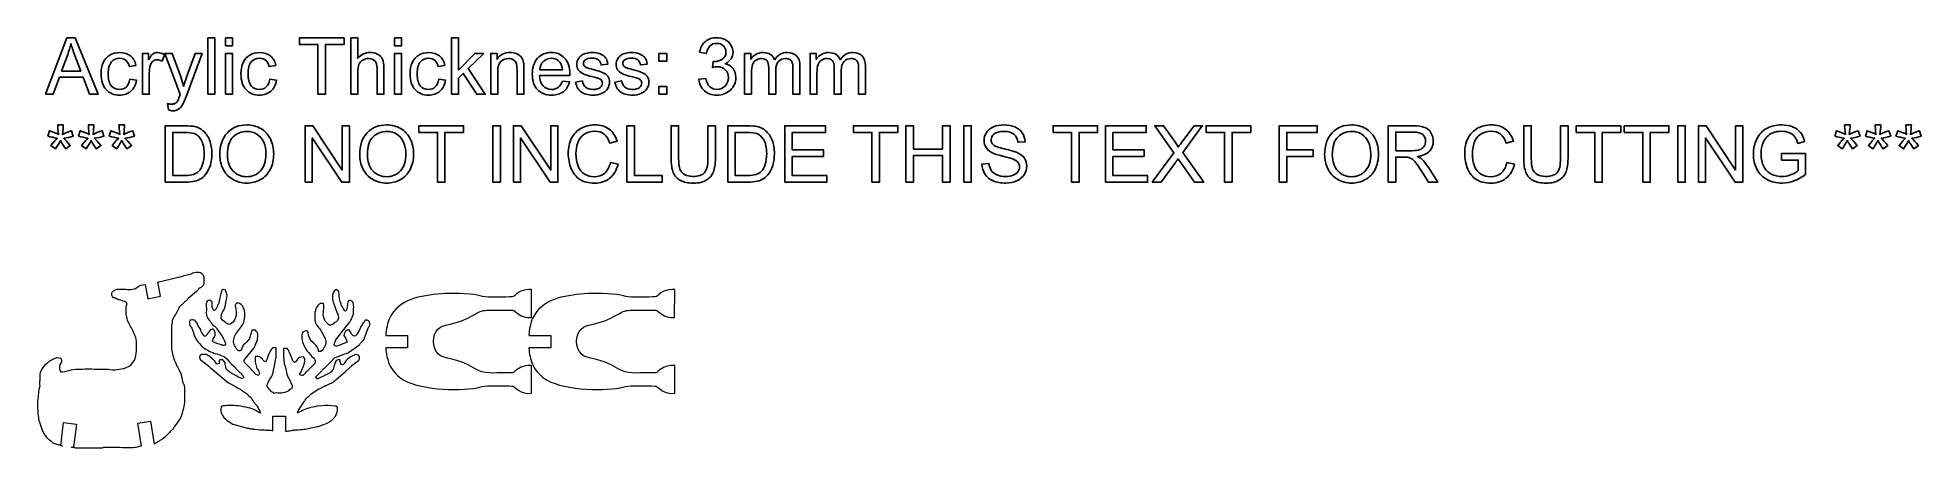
# Model space of a CAD drawing. Header units: centimetres. Extents: x -30.3 to 10.2, y 11.2 to 20.1.
import ezdxf

# ---------------------------------------------------------------- set-up
doc = ezdxf.new("R2010")
doc.units = ezdxf.units.CM
doc.header["$MEASUREMENT"] = 0
doc.layers.add('Layer 1', color=7, linetype='Continuous')

msp = doc.modelspace()

# ---------------------------------------------------------------- linework, layer by layer
at = {"layer": 'Layer 1', "color": 22}
for points, knots in [([(-30.18478, 18.84169), (-30.18478, 18.84169), (-29.71968, 20.05411), (-29.71968, 20.05411), (-29.71968, 20.05411), (-29.71968, 20.05411), (-29.54329, 20.05411), (-29.54329, 20.05411), (-29.54329, 20.05411), (-29.54329, 20.05411), (-29.04968, 18.84169), (-29.04968, 18.84169), (-29.04968, 18.84169), (-29.04968, 18.84169), (-29.23228, 18.84169), (-29.23228, 18.84169), (-29.23228, 18.84169), (-29.23228, 18.84169), (-29.37255, 19.20914), (-29.37255, 19.20914), (-29.37255, 19.20914), (-29.37255, 19.20914), (-29.88309, 19.20914), (-29.88309, 19.20914), (-29.88309, 19.20914), (-29.88309, 19.20914), (-30.0146, 18.84169), (-30.0146, 18.84169), (-30.0146, 18.84169), (-30.0146, 18.84169), (-30.18478, 18.84169), (-30.18478, 18.84169)], [0, 0, 0, 0, 0.11111111, 0.11111111, 0.11111111, 0.11111111, 0.22222222, 0.22222222, 0.22222222, 0.22222222, 0.33333333, 0.33333333, 0.33333333, 0.33333333, 0.44444444, 0.44444444, 0.44444444, 0.44444444, 0.55555556, 0.55555556, 0.55555556, 0.55555556, 0.66666667, 0.66666667, 0.66666667, 0.66666667, 0.77777778, 0.77777778, 0.77777778, 0.77777778, 1, 1, 1, 1]), ([(-29.83595, 19.33953), (-29.83595, 19.33953), (-29.42278, 19.33953), (-29.42278, 19.33953), (-29.42278, 19.33953), (-29.42278, 19.33953), (-29.54922, 19.67566), (-29.54922, 19.67566), (-29.54922, 19.67566), (-29.58732, 19.77782), (-29.6161, 19.8622), (-29.63614, 19.92881), (-29.63614, 19.92881), (-29.65279, 19.84979), (-29.67509, 19.77217), (-29.70303, 19.69541), (-29.70303, 19.69541), (-29.70303, 19.69541), (-29.83595, 19.33953), (-29.83595, 19.33953)], [0, 0, 0, 0, 0.16666667, 0.16666667, 0.16666667, 0.16666667, 0.33333333, 0.33333333, 0.33333333, 0.33333333, 0.5, 0.5, 0.5, 0.5, 0.66666667, 0.66666667, 0.66666667, 0.66666667, 1, 1, 1, 1]), ([(-26.6872, 18.84169), (-26.6872, 18.84169), (-26.6872, 20.05411), (-26.6872, 20.05411), (-26.6872, 20.05411), (-26.6872, 20.05411), (-26.53818, 20.05411), (-26.53818, 20.05411), (-26.53818, 20.05411), (-26.53818, 20.05411), (-26.53818, 18.84169), (-26.53818, 18.84169), (-26.53818, 18.84169), (-26.53818, 18.84169), (-26.6872, 18.84169), (-26.6872, 18.84169)], [0, 0, 0, 0, 0.2, 0.2, 0.2, 0.2, 0.4, 0.4, 0.4, 0.4, 0.6, 0.6, 0.6, 0.6, 1, 1, 1, 1]), ([(-26.30761, 19.88478), (-26.30761, 19.88478), (-26.30761, 20.05411), (-26.30761, 20.05411), (-26.30761, 20.05411), (-26.30761, 20.05411), (-26.1586, 20.05411), (-26.1586, 20.05411), (-26.1586, 20.05411), (-26.1586, 20.05411), (-26.1586, 19.88478), (-26.1586, 19.88478), (-26.1586, 19.88478), (-26.1586, 19.88478), (-26.30761, 19.88478), (-26.30761, 19.88478)], [0, 0, 0, 0, 0.2, 0.2, 0.2, 0.2, 0.4, 0.4, 0.4, 0.4, 0.6, 0.6, 0.6, 0.6, 1, 1, 1, 1]), ([(-24.31795, 18.84169), (-24.31795, 18.84169), (-24.31795, 19.91187), (-24.31795, 19.91187), (-24.31795, 19.91187), (-24.31795, 19.91187), (-24.71757, 19.91187), (-24.71757, 19.91187), (-24.71757, 19.91187), (-24.71757, 19.91187), (-24.71757, 20.05411), (-24.71757, 20.05411), (-24.71757, 20.05411), (-24.71757, 20.05411), (-23.75746, 20.05411), (-23.75746, 20.05411), (-23.75746, 20.05411), (-23.75746, 20.05411), (-23.75746, 19.91187), (-23.75746, 19.91187), (-23.75746, 19.91187), (-23.75746, 19.91187), (-24.15708, 19.91187), (-24.15708, 19.91187), (-24.15708, 19.91187), (-24.15708, 19.91187), (-24.15708, 18.84169), (-24.15708, 18.84169), (-24.15708, 18.84169), (-24.15708, 18.84169), (-24.31795, 18.84169), (-24.31795, 18.84169)], [0, 0, 0, 0, 0.11111111, 0.11111111, 0.11111111, 0.11111111, 0.22222222, 0.22222222, 0.22222222, 0.22222222, 0.33333333, 0.33333333, 0.33333333, 0.33333333, 0.44444444, 0.44444444, 0.44444444, 0.44444444, 0.55555556, 0.55555556, 0.55555556, 0.55555556, 0.66666667, 0.66666667, 0.66666667, 0.66666667, 0.77777778, 0.77777778, 0.77777778, 0.77777778, 1, 1, 1, 1]), ([(-23.61042, 18.84169), (-23.61042, 18.84169), (-23.61042, 20.05411), (-23.61042, 20.05411), (-23.61042, 20.05411), (-23.61042, 20.05411), (-23.46141, 20.05411), (-23.46141, 20.05411), (-23.46141, 20.05411), (-23.46141, 20.05411), (-23.46141, 19.6178), (-23.46141, 19.6178), (-23.46141, 19.6178), (-23.39226, 19.6988), (-23.30506, 19.73915), (-23.19951, 19.73915), (-23.19951, 19.73915), (-23.13488, 19.73915), (-23.07871, 19.72645), (-23.03074, 19.70077), (-23.03074, 19.70077), (-22.98304, 19.67509), (-22.94889, 19.63981), (-22.92829, 19.59466), (-22.92829, 19.59466), (-22.90769, 19.5495), (-22.89753, 19.48374), (-22.89753, 19.39795), (-22.89753, 19.39795), (-22.89753, 19.39795), (-22.89753, 18.84169), (-22.89753, 18.84169), (-22.89753, 18.84169), (-22.89753, 18.84169), (-23.04654, 18.84169), (-23.04654, 18.84169), (-23.04654, 18.84169), (-23.04654, 18.84169), (-23.04654, 19.39738), (-23.04654, 19.39738), (-23.04654, 19.39738), (-23.04654, 19.47161), (-23.06263, 19.5258), (-23.09452, 19.55966), (-23.09452, 19.55966), (-23.12669, 19.59353), (-23.17185, 19.61046), (-23.23055, 19.61046), (-23.23055, 19.61046), (-23.27429, 19.61046), (-23.3155, 19.59917), (-23.35416, 19.57631), (-23.35416, 19.57631), (-23.39283, 19.55345), (-23.4202, 19.52241), (-23.43685, 19.48318), (-23.43685, 19.48318), (-23.45322, 19.44423), (-23.46141, 19.39033), (-23.46141, 19.32147), (-23.46141, 19.32147), (-23.46141, 19.32147), (-23.46141, 18.84169), (-23.46141, 18.84169), (-23.46141, 18.84169), (-23.46141, 18.84169), (-23.61042, 18.84169), (-23.61042, 18.84169)], [0, 0, 0, 0, 0.05555556, 0.05555556, 0.05555556, 0.05555556, 0.11111111, 0.11111111, 0.11111111, 0.11111111, 0.16666667, 0.16666667, 0.16666667, 0.16666667, 0.22222222, 0.22222222, 0.22222222, 0.22222222, 0.27777778, 0.27777778, 0.27777778, 0.27777778, 0.33333333, 0.33333333, 0.33333333, 0.33333333, 0.38888889, 0.38888889, 0.38888889, 0.38888889, 0.44444444, 0.44444444, 0.44444444, 0.44444444, 0.5, 0.5, 0.5, 0.5, 0.55555556, 0.55555556, 0.55555556, 0.55555556, 0.61111111, 0.61111111, 0.61111111, 0.61111111, 0.66666667, 0.66666667, 0.66666667, 0.66666667, 0.72222222, 0.72222222, 0.72222222, 0.72222222, 0.77777778, 0.77777778, 0.77777778, 0.77777778, 0.83333333, 0.83333333, 0.83333333, 0.83333333, 0.88888889, 0.88888889, 0.88888889, 0.88888889, 1, 1, 1, 1]), ([(-22.66865, 19.88478), (-22.66865, 19.88478), (-22.66865, 20.05411), (-22.66865, 20.05411), (-22.66865, 20.05411), (-22.66865, 20.05411), (-22.51964, 20.05411), (-22.51964, 20.05411), (-22.51964, 20.05411), (-22.51964, 20.05411), (-22.51964, 19.88478), (-22.51964, 19.88478), (-22.51964, 19.88478), (-22.51964, 19.88478), (-22.66865, 19.88478), (-22.66865, 19.88478)], [0, 0, 0, 0, 0.2, 0.2, 0.2, 0.2, 0.4, 0.4, 0.4, 0.4, 0.6, 0.6, 0.6, 0.6, 1, 1, 1, 1]), ([(-21.44522, 18.84169), (-21.44522, 18.84169), (-21.44522, 20.05411), (-21.44522, 20.05411), (-21.44522, 20.05411), (-21.44522, 20.05411), (-21.2962, 20.05411), (-21.2962, 20.05411), (-21.2962, 20.05411), (-21.2962, 20.05411), (-21.2962, 19.36352), (-21.2962, 19.36352), (-21.2962, 19.36352), (-21.2962, 19.36352), (-20.94399, 19.72053), (-20.94399, 19.72053), (-20.94399, 19.72053), (-20.94399, 19.72053), (-20.75151, 19.72053), (-20.75151, 19.72053), (-20.75151, 19.72053), (-20.75151, 19.72053), (-21.08679, 19.394), (-21.08679, 19.394), (-21.08679, 19.394), (-21.08679, 19.394), (-20.71765, 18.84169), (-20.71765, 18.84169), (-20.71765, 18.84169), (-20.71765, 18.84169), (-20.90109, 18.84169), (-20.90109, 18.84169), (-20.90109, 18.84169), (-20.90109, 18.84169), (-21.19291, 19.2907), (-21.19291, 19.2907), (-21.19291, 19.2907), (-21.19291, 19.2907), (-21.2962, 19.19023), (-21.2962, 19.19023), (-21.2962, 19.19023), (-21.2962, 19.19023), (-21.2962, 18.84169), (-21.2962, 18.84169), (-21.2962, 18.84169), (-21.2962, 18.84169), (-21.44522, 18.84169), (-21.44522, 18.84169)], [0, 0, 0, 0, 0.07692308, 0.07692308, 0.07692308, 0.07692308, 0.15384615, 0.15384615, 0.15384615, 0.15384615, 0.23076923, 0.23076923, 0.23076923, 0.23076923, 0.30769231, 0.30769231, 0.30769231, 0.30769231, 0.38461538, 0.38461538, 0.38461538, 0.38461538, 0.46153846, 0.46153846, 0.46153846, 0.46153846, 0.53846154, 0.53846154, 0.53846154, 0.53846154, 0.61538462, 0.61538462, 0.61538462, 0.61538462, 0.69230769, 0.69230769, 0.69230769, 0.69230769, 0.76923077, 0.76923077, 0.76923077, 0.76923077, 0.84615385, 0.84615385, 0.84615385, 0.84615385, 1, 1, 1, 1]), ([(-16.12195, 19.16342), (-16.12195, 19.16342), (-15.97294, 19.18374), (-15.97294, 19.18374), (-15.97294, 19.18374), (-15.95572, 19.09908), (-15.92693, 19.03812), (-15.88601, 19.00086), (-15.88601, 19.00086), (-15.84509, 18.96361), (-15.79486, 18.94498), (-15.73531, 18.94498), (-15.73531, 18.94498), (-15.66475, 18.94498), (-15.6052, 18.96925), (-15.55722, 19.0178), (-15.55722, 19.0178), (-15.50925, 19.06634), (-15.48526, 19.12645), (-15.48526, 19.19814), (-15.48526, 19.19814), (-15.48526, 19.26643), (-15.50755, 19.32288), (-15.55243, 19.36747), (-15.55243, 19.36747), (-15.59702, 19.41178), (-15.65374, 19.43407), (-15.72289, 19.43407), (-15.72289, 19.43407), (-15.75111, 19.43407), (-15.78611, 19.42843), (-15.82816, 19.41742), (-15.82816, 19.41742), (-15.82816, 19.41742), (-15.81151, 19.54781), (-15.81151, 19.54781), (-15.81151, 19.54781), (-15.80163, 19.54668), (-15.79344, 19.54612), (-15.78752, 19.54612), (-15.78752, 19.54612), (-15.72374, 19.54612), (-15.66673, 19.56277), (-15.61564, 19.59579), (-15.61564, 19.59579), (-15.56484, 19.62881), (-15.53944, 19.67961), (-15.53944, 19.74819), (-15.53944, 19.74819), (-15.53944, 19.80265), (-15.55807, 19.84781), (-15.59504, 19.88365), (-15.59504, 19.88365), (-15.63201, 19.91949), (-15.67971, 19.93727), (-15.73813, 19.93727), (-15.73813, 19.93727), (-15.79627, 19.93727), (-15.84453, 19.91893), (-15.88319, 19.88224), (-15.88319, 19.88224), (-15.92185, 19.84555), (-15.94669, 19.79052), (-15.9577, 19.71714), (-15.9577, 19.71714), (-15.9577, 19.71714), (-16.10671, 19.74423), (-16.10671, 19.74423), (-16.10671, 19.74423), (-16.08837, 19.84414), (-16.04716, 19.92175), (-15.98253, 19.97679), (-15.98253, 19.97679), (-15.91819, 20.03182), (-15.83775, 20.05919), (-15.7418, 20.05919), (-15.7418, 20.05919), (-15.67576, 20.05919), (-15.6148, 20.04508), (-15.5592, 20.01658), (-15.5592, 20.01658), (-15.50332, 19.98836), (-15.4607, 19.94969), (-15.43135, 19.90087), (-15.43135, 19.90087), (-15.40172, 19.85176), (-15.38704, 19.79983), (-15.38704, 19.7448), (-15.38704, 19.7448), (-15.38704, 19.69259), (-15.40116, 19.64518), (-15.4291, 19.60228), (-15.4291, 19.60228), (-15.45732, 19.55938), (-15.49909, 19.52523), (-15.55412, 19.49983), (-15.55412, 19.49983), (-15.48244, 19.48346), (-15.42684, 19.44903), (-15.38704, 19.39682), (-15.38704, 19.39682), (-15.34753, 19.34489), (-15.32778, 19.27942), (-15.32778, 19.20124), (-15.32778, 19.20124), (-15.32778, 19.09541), (-15.36644, 19.00538), (-15.44349, 18.93172), (-15.44349, 18.93172), (-15.52082, 18.85806), (-15.61847, 18.82137), (-15.73644, 18.82137), (-15.73644, 18.82137), (-15.84283, 18.82137), (-15.93117, 18.85326), (-16.00144, 18.91676), (-16.00144, 18.91676), (-16.072, 18.98026), (-16.11207, 19.06239), (-16.12195, 19.16342)], [0, 0, 0, 0, 0.03225806, 0.03225806, 0.03225806, 0.03225806, 0.06451613, 0.06451613, 0.06451613, 0.06451613, 0.09677419, 0.09677419, 0.09677419, 0.09677419, 0.12903226, 0.12903226, 0.12903226, 0.12903226, 0.16129032, 0.16129032, 0.16129032, 0.16129032, 0.19354839, 0.19354839, 0.19354839, 0.19354839, 0.22580645, 0.22580645, 0.22580645, 0.22580645, 0.25806452, 0.25806452, 0.25806452, 0.25806452, 0.29032258, 0.29032258, 0.29032258, 0.29032258, 0.32258065, 0.32258065, 0.32258065, 0.32258065, 0.35483871, 0.35483871, 0.35483871, 0.35483871, 0.38709677, 0.38709677, 0.38709677, 0.38709677, 0.41935484, 0.41935484, 0.41935484, 0.41935484, 0.4516129, 0.4516129, 0.4516129, 0.4516129, 0.48387097, 0.48387097, 0.48387097, 0.48387097, 0.51612903, 0.51612903, 0.51612903, 0.51612903, 0.5483871, 0.5483871, 0.5483871, 0.5483871, 0.58064516, 0.58064516, 0.58064516, 0.58064516, 0.61290323, 0.61290323, 0.61290323, 0.61290323, 0.64516129, 0.64516129, 0.64516129, 0.64516129, 0.67741935, 0.67741935, 0.67741935, 0.67741935, 0.70967742, 0.70967742, 0.70967742, 0.70967742, 0.74193548, 0.74193548, 0.74193548, 0.74193548, 0.77419355, 0.77419355, 0.77419355, 0.77419355, 0.80645161, 0.80645161, 0.80645161, 0.80645161, 0.83870968, 0.83870968, 0.83870968, 0.83870968, 0.87096774, 0.87096774, 0.87096774, 0.87096774, 0.90322581, 0.90322581, 0.90322581, 0.90322581, 0.93548387, 0.93548387, 0.93548387, 0.93548387, 1, 1, 1, 1]), ([(-28.36699, 19.16342), (-28.36699, 19.16342), (-28.22136, 19.1431), (-28.22136, 19.1431), (-28.22136, 19.1431), (-28.23745, 19.04291), (-28.27809, 18.96474), (-28.34385, 18.90801), (-28.34385, 18.90801), (-28.40961, 18.85129), (-28.4906, 18.82306), (-28.58628, 18.82306), (-28.58628, 18.82306), (-28.70622, 18.82306), (-28.80274, 18.86229), (-28.87555, 18.94075), (-28.87555, 18.94075), (-28.94865, 19.01921), (-28.98506, 19.13153), (-28.98506, 19.27772), (-28.98506, 19.27772), (-28.98506, 19.37255), (-28.96925, 19.45524), (-28.93793, 19.52636), (-28.93793, 19.52636), (-28.9066, 19.5972), (-28.8589, 19.65054), (-28.79456, 19.68582), (-28.79456, 19.68582), (-28.73049, 19.72137), (-28.66078, 19.73915), (-28.58515, 19.73915), (-28.58515, 19.73915), (-28.49004, 19.73915), (-28.41186, 19.71517), (-28.35147, 19.66691), (-28.35147, 19.66691), (-28.29079, 19.61865), (-28.25184, 19.55007), (-28.23491, 19.46145), (-28.23491, 19.46145), (-28.23491, 19.46145), (-28.37884, 19.43944), (-28.37884, 19.43944), (-28.37884, 19.43944), (-28.39267, 19.49842), (-28.41694, 19.54273), (-28.45222, 19.57264), (-28.45222, 19.57264), (-28.48722, 19.60228), (-28.52955, 19.61724), (-28.57922, 19.61724), (-28.57922, 19.61724), (-28.65429, 19.61724), (-28.71525, 19.59042), (-28.76238, 19.5368), (-28.76238, 19.5368), (-28.80923, 19.4829), (-28.83266, 19.39823), (-28.83266, 19.28196), (-28.83266, 19.28196), (-28.83266, 19.16399), (-28.81008, 19.07847), (-28.76492, 19.02513), (-28.76492, 19.02513), (-28.71949, 18.97179), (-28.6605, 18.94498), (-28.58797, 18.94498), (-28.58797, 18.94498), (-28.52927, 18.94498), (-28.48044, 18.96276), (-28.4415, 18.99861), (-28.4415, 18.99861), (-28.40227, 19.03417), (-28.37743, 19.0892), (-28.36699, 19.16342)], [0, 0, 0, 0, 0.05, 0.05, 0.05, 0.05, 0.1, 0.1, 0.1, 0.1, 0.15, 0.15, 0.15, 0.15, 0.2, 0.2, 0.2, 0.2, 0.25, 0.25, 0.25, 0.25, 0.3, 0.3, 0.3, 0.3, 0.35, 0.35, 0.35, 0.35, 0.4, 0.4, 0.4, 0.4, 0.45, 0.45, 0.45, 0.45, 0.5, 0.5, 0.5, 0.5, 0.55, 0.55, 0.55, 0.55, 0.6, 0.6, 0.6, 0.6, 0.65, 0.65, 0.65, 0.65, 0.7, 0.7, 0.7, 0.7, 0.75, 0.75, 0.75, 0.75, 0.8, 0.8, 0.8, 0.8, 0.85, 0.85, 0.85, 0.85, 0.9, 0.9, 0.9, 0.9, 1, 1, 1, 1]), ([(-28.09605, 18.84169), (-28.09605, 18.84169), (-28.09605, 19.72053), (-28.09605, 19.72053), (-28.09605, 19.72053), (-28.09605, 19.72053), (-27.96228, 19.72053), (-27.96228, 19.72053), (-27.96228, 19.72053), (-27.96228, 19.72053), (-27.96228, 19.58591), (-27.96228, 19.58591), (-27.96228, 19.58591), (-27.92813, 19.64828), (-27.89652, 19.68948), (-27.86745, 19.70924), (-27.86745, 19.70924), (-27.83839, 19.72928), (-27.80649, 19.73915), (-27.77178, 19.73915), (-27.77178, 19.73915), (-27.72155, 19.73915), (-27.67046, 19.72335), (-27.61853, 19.69202), (-27.61853, 19.69202), (-27.61853, 19.69202), (-27.67159, 19.55458), (-27.67159, 19.55458), (-27.67159, 19.55458), (-27.70772, 19.5749), (-27.74384, 19.58506), (-27.77997, 19.58506), (-27.77997, 19.58506), (-27.81242, 19.58506), (-27.84149, 19.57518), (-27.86717, 19.55571), (-27.86717, 19.55571), (-27.89285, 19.53624), (-27.9112, 19.50914), (-27.9222, 19.47443), (-27.9222, 19.47443), (-27.93886, 19.42166), (-27.94704, 19.3638), (-27.94704, 19.30086), (-27.94704, 19.30086), (-27.94704, 19.30086), (-27.94704, 18.84169), (-27.94704, 18.84169), (-27.94704, 18.84169), (-27.94704, 18.84169), (-28.09605, 18.84169), (-28.09605, 18.84169)], [0, 0, 0, 0, 0.07142857, 0.07142857, 0.07142857, 0.07142857, 0.14285714, 0.14285714, 0.14285714, 0.14285714, 0.21428571, 0.21428571, 0.21428571, 0.21428571, 0.28571429, 0.28571429, 0.28571429, 0.28571429, 0.35714286, 0.35714286, 0.35714286, 0.35714286, 0.42857143, 0.42857143, 0.42857143, 0.42857143, 0.5, 0.5, 0.5, 0.5, 0.57142857, 0.57142857, 0.57142857, 0.57142857, 0.64285714, 0.64285714, 0.64285714, 0.64285714, 0.71428571, 0.71428571, 0.71428571, 0.71428571, 0.78571429, 0.78571429, 0.78571429, 0.78571429, 0.85714286, 0.85714286, 0.85714286, 0.85714286, 1, 1, 1, 1]), ([(-27.53725, 18.50387), (-27.53725, 18.50387), (-27.55419, 18.64159), (-27.55419, 18.64159), (-27.55419, 18.64159), (-27.52145, 18.63285), (-27.49323, 18.62833), (-27.46896, 18.62833), (-27.46896, 18.62833), (-27.43565, 18.62833), (-27.40912, 18.63397), (-27.38937, 18.64498), (-27.38937, 18.64498), (-27.36933, 18.65599), (-27.35296, 18.67151), (-27.34026, 18.69127), (-27.34026, 18.69127), (-27.33095, 18.70622), (-27.31571, 18.74319), (-27.29483, 18.80246), (-27.29483, 18.80246), (-27.292, 18.81065), (-27.28777, 18.82278), (-27.28156, 18.83887), (-27.28156, 18.83887), (-27.28156, 18.83887), (-27.61515, 19.72053), (-27.61515, 19.72053), (-27.61515, 19.72053), (-27.61515, 19.72053), (-27.45597, 19.72053), (-27.45597, 19.72053), (-27.45597, 19.72053), (-27.45597, 19.72053), (-27.27253, 19.21309), (-27.27253, 19.21309), (-27.27253, 19.21309), (-27.24854, 19.14903), (-27.22737, 19.0813), (-27.20847, 19.01018), (-27.20847, 19.01018), (-27.19125, 19.07706), (-27.17093, 19.1431), (-27.14722, 19.20801), (-27.14722, 19.20801), (-27.14722, 19.20801), (-26.95983, 19.72053), (-26.95983, 19.72053), (-26.95983, 19.72053), (-26.95983, 19.72053), (-26.8111, 19.72053), (-26.8111, 19.72053), (-26.8111, 19.72053), (-26.8111, 19.72053), (-27.14327, 18.82645), (-27.14327, 18.82645), (-27.14327, 18.82645), (-27.17911, 18.73021), (-27.20705, 18.66417), (-27.22709, 18.62777), (-27.22709, 18.62777), (-27.25362, 18.57894), (-27.2841, 18.5431), (-27.31825, 18.52024), (-27.31825, 18.52024), (-27.35268, 18.49738), (-27.3936, 18.48609), (-27.44102, 18.48609), (-27.44102, 18.48609), (-27.4698, 18.48609), (-27.50198, 18.49202), (-27.53725, 18.50387)], [0, 0, 0, 0, 0.05263158, 0.05263158, 0.05263158, 0.05263158, 0.10526316, 0.10526316, 0.10526316, 0.10526316, 0.15789474, 0.15789474, 0.15789474, 0.15789474, 0.21052632, 0.21052632, 0.21052632, 0.21052632, 0.26315789, 0.26315789, 0.26315789, 0.26315789, 0.31578947, 0.31578947, 0.31578947, 0.31578947, 0.36842105, 0.36842105, 0.36842105, 0.36842105, 0.42105263, 0.42105263, 0.42105263, 0.42105263, 0.47368421, 0.47368421, 0.47368421, 0.47368421, 0.52631579, 0.52631579, 0.52631579, 0.52631579, 0.57894737, 0.57894737, 0.57894737, 0.57894737, 0.63157895, 0.63157895, 0.63157895, 0.63157895, 0.68421053, 0.68421053, 0.68421053, 0.68421053, 0.73684211, 0.73684211, 0.73684211, 0.73684211, 0.78947368, 0.78947368, 0.78947368, 0.78947368, 0.84210526, 0.84210526, 0.84210526, 0.84210526, 0.89473684, 0.89473684, 0.89473684, 0.89473684, 1, 1, 1, 1]), ([(-26.30761, 18.84169), (-26.30761, 18.84169), (-26.30761, 19.72053), (-26.30761, 19.72053), (-26.30761, 19.72053), (-26.30761, 19.72053), (-26.1586, 19.72053), (-26.1586, 19.72053), (-26.1586, 19.72053), (-26.1586, 19.72053), (-26.1586, 18.84169), (-26.1586, 18.84169), (-26.1586, 18.84169), (-26.1586, 18.84169), (-26.30761, 18.84169), (-26.30761, 18.84169)], [0, 0, 0, 0, 0.2, 0.2, 0.2, 0.2, 0.4, 0.4, 0.4, 0.4, 0.6, 0.6, 0.6, 0.6, 1, 1, 1, 1]), ([(-25.35737, 19.16342), (-25.35737, 19.16342), (-25.21174, 19.1431), (-25.21174, 19.1431), (-25.21174, 19.1431), (-25.22783, 19.04291), (-25.26847, 18.96474), (-25.33423, 18.90801), (-25.33423, 18.90801), (-25.39999, 18.85129), (-25.48098, 18.82306), (-25.57666, 18.82306), (-25.57666, 18.82306), (-25.6966, 18.82306), (-25.79312, 18.86229), (-25.86593, 18.94075), (-25.86593, 18.94075), (-25.93903, 19.01921), (-25.97544, 19.13153), (-25.97544, 19.27772), (-25.97544, 19.27772), (-25.97544, 19.37255), (-25.95963, 19.45524), (-25.92831, 19.52636), (-25.92831, 19.52636), (-25.89698, 19.5972), (-25.84928, 19.65054), (-25.78494, 19.68582), (-25.78494, 19.68582), (-25.72087, 19.72137), (-25.65116, 19.73915), (-25.57553, 19.73915), (-25.57553, 19.73915), (-25.48042, 19.73915), (-25.40224, 19.71517), (-25.34185, 19.66691), (-25.34185, 19.66691), (-25.28117, 19.61865), (-25.24222, 19.55007), (-25.22529, 19.46145), (-25.22529, 19.46145), (-25.22529, 19.46145), (-25.36922, 19.43944), (-25.36922, 19.43944), (-25.36922, 19.43944), (-25.38305, 19.49842), (-25.40732, 19.54273), (-25.4426, 19.57264), (-25.4426, 19.57264), (-25.4776, 19.60228), (-25.51993, 19.61724), (-25.5696, 19.61724), (-25.5696, 19.61724), (-25.64467, 19.61724), (-25.70563, 19.59042), (-25.75276, 19.5368), (-25.75276, 19.5368), (-25.79961, 19.4829), (-25.82304, 19.39823), (-25.82304, 19.28196), (-25.82304, 19.28196), (-25.82304, 19.16399), (-25.80046, 19.07847), (-25.7553, 19.02513), (-25.7553, 19.02513), (-25.70987, 18.97179), (-25.65088, 18.94498), (-25.57835, 18.94498), (-25.57835, 18.94498), (-25.51965, 18.94498), (-25.47082, 18.96276), (-25.43188, 18.99861), (-25.43188, 18.99861), (-25.39265, 19.03417), (-25.36781, 19.0892), (-25.35737, 19.16342)], [0, 0, 0, 0, 0.05, 0.05, 0.05, 0.05, 0.1, 0.1, 0.1, 0.1, 0.15, 0.15, 0.15, 0.15, 0.2, 0.2, 0.2, 0.2, 0.25, 0.25, 0.25, 0.25, 0.3, 0.3, 0.3, 0.3, 0.35, 0.35, 0.35, 0.35, 0.4, 0.4, 0.4, 0.4, 0.45, 0.45, 0.45, 0.45, 0.5, 0.5, 0.5, 0.5, 0.55, 0.55, 0.55, 0.55, 0.6, 0.6, 0.6, 0.6, 0.65, 0.65, 0.65, 0.65, 0.7, 0.7, 0.7, 0.7, 0.75, 0.75, 0.75, 0.75, 0.8, 0.8, 0.8, 0.8, 0.85, 0.85, 0.85, 0.85, 0.9, 0.9, 0.9, 0.9, 1, 1, 1, 1]), ([(-22.66865, 18.84169), (-22.66865, 18.84169), (-22.66865, 19.72053), (-22.66865, 19.72053), (-22.66865, 19.72053), (-22.66865, 19.72053), (-22.51964, 19.72053), (-22.51964, 19.72053), (-22.51964, 19.72053), (-22.51964, 19.72053), (-22.51964, 18.84169), (-22.51964, 18.84169), (-22.51964, 18.84169), (-22.51964, 18.84169), (-22.66865, 18.84169), (-22.66865, 18.84169)], [0, 0, 0, 0, 0.2, 0.2, 0.2, 0.2, 0.4, 0.4, 0.4, 0.4, 0.6, 0.6, 0.6, 0.6, 1, 1, 1, 1]), ([(-21.71841, 19.16342), (-21.71841, 19.16342), (-21.57278, 19.1431), (-21.57278, 19.1431), (-21.57278, 19.1431), (-21.58887, 19.04291), (-21.62951, 18.96474), (-21.69527, 18.90801), (-21.69527, 18.90801), (-21.76103, 18.85129), (-21.84202, 18.82306), (-21.9377, 18.82306), (-21.9377, 18.82306), (-22.05764, 18.82306), (-22.15416, 18.86229), (-22.22697, 18.94075), (-22.22697, 18.94075), (-22.30007, 19.01921), (-22.33648, 19.13153), (-22.33648, 19.27772), (-22.33648, 19.27772), (-22.33648, 19.37255), (-22.32067, 19.45524), (-22.28935, 19.52636), (-22.28935, 19.52636), (-22.25802, 19.5972), (-22.21032, 19.65054), (-22.14598, 19.68582), (-22.14598, 19.68582), (-22.08191, 19.72137), (-22.0122, 19.73915), (-21.93657, 19.73915), (-21.93657, 19.73915), (-21.84146, 19.73915), (-21.76328, 19.71517), (-21.70289, 19.66691), (-21.70289, 19.66691), (-21.64221, 19.61865), (-21.60326, 19.55007), (-21.58633, 19.46145), (-21.58633, 19.46145), (-21.58633, 19.46145), (-21.73026, 19.43944), (-21.73026, 19.43944), (-21.73026, 19.43944), (-21.74409, 19.49842), (-21.76836, 19.54273), (-21.80364, 19.57264), (-21.80364, 19.57264), (-21.83864, 19.60228), (-21.88097, 19.61724), (-21.93064, 19.61724), (-21.93064, 19.61724), (-22.00571, 19.61724), (-22.06667, 19.59042), (-22.1138, 19.5368), (-22.1138, 19.5368), (-22.16065, 19.4829), (-22.18408, 19.39823), (-22.18408, 19.28196), (-22.18408, 19.28196), (-22.18408, 19.16399), (-22.1615, 19.07847), (-22.11634, 19.02513), (-22.11634, 19.02513), (-22.07091, 18.97179), (-22.01192, 18.94498), (-21.93939, 18.94498), (-21.93939, 18.94498), (-21.88069, 18.94498), (-21.83186, 18.96276), (-21.79292, 18.99861), (-21.79292, 18.99861), (-21.75369, 19.03417), (-21.72885, 19.0892), (-21.71841, 19.16342)], [0, 0, 0, 0, 0.05, 0.05, 0.05, 0.05, 0.1, 0.1, 0.1, 0.1, 0.15, 0.15, 0.15, 0.15, 0.2, 0.2, 0.2, 0.2, 0.25, 0.25, 0.25, 0.25, 0.3, 0.3, 0.3, 0.3, 0.35, 0.35, 0.35, 0.35, 0.4, 0.4, 0.4, 0.4, 0.45, 0.45, 0.45, 0.45, 0.5, 0.5, 0.5, 0.5, 0.55, 0.55, 0.55, 0.55, 0.6, 0.6, 0.6, 0.6, 0.65, 0.65, 0.65, 0.65, 0.7, 0.7, 0.7, 0.7, 0.75, 0.75, 0.75, 0.75, 0.8, 0.8, 0.8, 0.8, 0.85, 0.85, 0.85, 0.85, 0.9, 0.9, 0.9, 0.9, 1, 1, 1, 1]), ([(-20.59911, 18.84169), (-20.59911, 18.84169), (-20.59911, 19.72053), (-20.59911, 19.72053), (-20.59911, 19.72053), (-20.59911, 19.72053), (-20.46534, 19.72053), (-20.46534, 19.72053), (-20.46534, 19.72053), (-20.46534, 19.72053), (-20.46534, 19.59579), (-20.46534, 19.59579), (-20.46534, 19.59579), (-20.40099, 19.69146), (-20.30786, 19.73915), (-20.18622, 19.73915), (-20.18622, 19.73915), (-20.13316, 19.73915), (-20.08462, 19.72956), (-20.04031, 19.71065), (-20.04031, 19.71065), (-19.996, 19.69174), (-19.9627, 19.66662), (-19.94069, 19.63586), (-19.94069, 19.63586), (-19.91867, 19.6051), (-19.90315, 19.56841), (-19.8944, 19.52608), (-19.8944, 19.52608), (-19.88904, 19.49842), (-19.88622, 19.45016), (-19.88622, 19.3813), (-19.88622, 19.3813), (-19.88622, 19.3813), (-19.88622, 18.84169), (-19.88622, 18.84169), (-19.88622, 18.84169), (-19.88622, 18.84169), (-20.03523, 18.84169), (-20.03523, 18.84169), (-20.03523, 18.84169), (-20.03523, 18.84169), (-20.03523, 19.37565), (-20.03523, 19.37565), (-20.03523, 19.37565), (-20.03523, 19.43633), (-20.04088, 19.48177), (-20.05245, 19.51168), (-20.05245, 19.51168), (-20.06402, 19.5416), (-20.08462, 19.56559), (-20.11397, 19.58365), (-20.11397, 19.58365), (-20.14332, 19.60143), (-20.17804, 19.61046), (-20.21755, 19.61046), (-20.21755, 19.61046), (-20.28076, 19.61046), (-20.33523, 19.59042), (-20.38124, 19.55007), (-20.38124, 19.55007), (-20.42724, 19.50999), (-20.4501, 19.43351), (-20.4501, 19.32118), (-20.4501, 19.32118), (-20.4501, 19.32118), (-20.4501, 18.84169), (-20.4501, 18.84169), (-20.4501, 18.84169), (-20.4501, 18.84169), (-20.59911, 18.84169), (-20.59911, 18.84169)], [0, 0, 0, 0, 0.05263158, 0.05263158, 0.05263158, 0.05263158, 0.10526316, 0.10526316, 0.10526316, 0.10526316, 0.15789474, 0.15789474, 0.15789474, 0.15789474, 0.21052632, 0.21052632, 0.21052632, 0.21052632, 0.26315789, 0.26315789, 0.26315789, 0.26315789, 0.31578947, 0.31578947, 0.31578947, 0.31578947, 0.36842105, 0.36842105, 0.36842105, 0.36842105, 0.42105263, 0.42105263, 0.42105263, 0.42105263, 0.47368421, 0.47368421, 0.47368421, 0.47368421, 0.52631579, 0.52631579, 0.52631579, 0.52631579, 0.57894737, 0.57894737, 0.57894737, 0.57894737, 0.63157895, 0.63157895, 0.63157895, 0.63157895, 0.68421053, 0.68421053, 0.68421053, 0.68421053, 0.73684211, 0.73684211, 0.73684211, 0.73684211, 0.78947368, 0.78947368, 0.78947368, 0.78947368, 0.84210526, 0.84210526, 0.84210526, 0.84210526, 0.89473684, 0.89473684, 0.89473684, 0.89473684, 1, 1, 1, 1]), ([(-19.0579, 19.12617), (-19.0579, 19.12617), (-18.90381, 19.10585), (-18.90381, 19.10585), (-18.90381, 19.10585), (-18.9278, 19.01639), (-18.97267, 18.94668), (-19.03815, 18.89729), (-19.03815, 18.89729), (-19.10362, 18.8479), (-19.18716, 18.82306), (-19.28904, 18.82306), (-19.28904, 18.82306), (-19.41717, 18.82306), (-19.51877, 18.86257), (-19.59384, 18.9416), (-19.59384, 18.9416), (-19.66891, 19.02034), (-19.70645, 19.13125), (-19.70645, 19.27377), (-19.70645, 19.27377), (-19.70645, 19.42109), (-19.66863, 19.53567), (-19.59271, 19.61695), (-19.59271, 19.61695), (-19.51679, 19.69852), (-19.4183, 19.73915), (-19.29723, 19.73915), (-19.29723, 19.73915), (-19.1801, 19.73915), (-19.08443, 19.69936), (-19.01021, 19.61949), (-19.01021, 19.61949), (-18.93598, 19.53962), (-18.89873, 19.4273), (-18.89873, 19.28252), (-18.89873, 19.28252), (-18.89873, 19.27377), (-18.89901, 19.26051), (-18.89958, 19.24301), (-18.89958, 19.24301), (-18.89958, 19.24301), (-19.55405, 19.24301), (-19.55405, 19.24301), (-19.55405, 19.24301), (-19.5484, 19.14677), (-19.52131, 19.07283), (-19.4722, 19.02175), (-19.4722, 19.02175), (-19.42338, 18.97067), (-19.36214, 18.94498), (-19.28904, 18.94498), (-19.28904, 18.94498), (-19.23457, 18.94498), (-19.18801, 18.95938), (-19.14962, 18.98816), (-19.14962, 18.98816), (-19.11096, 19.01695), (-19.08048, 19.06295), (-19.0579, 19.12617)], [0, 0, 0, 0, 0.0625, 0.0625, 0.0625, 0.0625, 0.125, 0.125, 0.125, 0.125, 0.1875, 0.1875, 0.1875, 0.1875, 0.25, 0.25, 0.25, 0.25, 0.3125, 0.3125, 0.3125, 0.3125, 0.375, 0.375, 0.375, 0.375, 0.4375, 0.4375, 0.4375, 0.4375, 0.5, 0.5, 0.5, 0.5, 0.5625, 0.5625, 0.5625, 0.5625, 0.625, 0.625, 0.625, 0.625, 0.6875, 0.6875, 0.6875, 0.6875, 0.75, 0.75, 0.75, 0.75, 0.8125, 0.8125, 0.8125, 0.8125, 0.875, 0.875, 0.875, 0.875, 1, 1, 1, 1]), ([(-19.54558, 19.36493), (-19.54558, 19.36493), (-19.05621, 19.36493), (-19.05621, 19.36493), (-19.05621, 19.36493), (-19.0627, 19.43887), (-19.08161, 19.49419), (-19.11237, 19.53116), (-19.11237, 19.53116), (-19.1595, 19.58845), (-19.22103, 19.61724), (-19.29638, 19.61724), (-19.29638, 19.61724), (-19.36468, 19.61724), (-19.42197, 19.59438), (-19.46853, 19.54866), (-19.46853, 19.54866), (-19.51482, 19.50294), (-19.5405, 19.44169), (-19.54558, 19.36493)], [0, 0, 0, 0, 0.16666667, 0.16666667, 0.16666667, 0.16666667, 0.33333333, 0.33333333, 0.33333333, 0.33333333, 0.5, 0.5, 0.5, 0.5, 0.66666667, 0.66666667, 0.66666667, 0.66666667, 1, 1, 1, 1]), ([(-18.77484, 19.10416), (-18.77484, 19.10416), (-18.62752, 19.12786), (-18.62752, 19.12786), (-18.62752, 19.12786), (-18.61933, 19.06888), (-18.59619, 19.02372), (-18.55837, 18.99211), (-18.55837, 18.99211), (-18.52056, 18.96079), (-18.4675, 18.94498), (-18.39976, 18.94498), (-18.39976, 18.94498), (-18.33118, 18.94498), (-18.28038, 18.95881), (-18.24708, 18.98675), (-18.24708, 18.98675), (-18.21406, 19.01441), (-18.19741, 19.04715), (-18.19741, 19.08468), (-18.19741, 19.08468), (-18.19741, 19.11827), (-18.21237, 19.1448), (-18.242, 19.16399), (-18.242, 19.16399), (-18.26289, 19.17725), (-18.31369, 19.1939), (-18.3944, 19.2145), (-18.3944, 19.2145), (-18.50334, 19.24188), (-18.57869, 19.26559), (-18.62103, 19.28562), (-18.62103, 19.28562), (-18.66308, 19.30594), (-18.69497, 19.3336), (-18.7167, 19.36916), (-18.7167, 19.36916), (-18.73843, 19.40444), (-18.74944, 19.44367), (-18.74944, 19.48657), (-18.74944, 19.48657), (-18.74944, 19.5258), (-18.74041, 19.56192), (-18.72263, 19.59522), (-18.72263, 19.59522), (-18.70456, 19.62852), (-18.68029, 19.65618), (-18.64953, 19.6782), (-18.64953, 19.6782), (-18.62639, 19.69513), (-18.59478, 19.70952), (-18.55499, 19.72137), (-18.55499, 19.72137), (-18.51491, 19.73323), (-18.4723, 19.73915), (-18.42658, 19.73915), (-18.42658, 19.73915), (-18.35771, 19.73915), (-18.29732, 19.72928), (-18.24539, 19.70924), (-18.24539, 19.70924), (-18.19318, 19.68948), (-18.1548, 19.66239), (-18.12996, 19.62852), (-18.12996, 19.62852), (-18.10541, 19.59438), (-18.08819, 19.54894), (-18.07888, 19.49193), (-18.07888, 19.49193), (-18.07888, 19.49193), (-18.2245, 19.47161), (-18.2245, 19.47161), (-18.2245, 19.47161), (-18.231, 19.51733), (-18.25019, 19.55317), (-18.2818, 19.57885), (-18.2818, 19.57885), (-18.3134, 19.60454), (-18.358, 19.61724), (-18.41585, 19.61724), (-18.41585, 19.61724), (-18.48387, 19.61724), (-18.53269, 19.60595), (-18.56176, 19.58337), (-18.56176, 19.58337), (-18.59083, 19.56079), (-18.6055, 19.53426), (-18.6055, 19.50406), (-18.6055, 19.50406), (-18.6055, 19.48487), (-18.59958, 19.46738), (-18.58744, 19.45185), (-18.58744, 19.45185), (-18.57531, 19.43605), (-18.5564, 19.42278), (-18.53043, 19.41234), (-18.53043, 19.41234), (-18.51548, 19.4067), (-18.47201, 19.394), (-18.3992, 19.37424), (-18.3992, 19.37424), (-18.29421, 19.3463), (-18.22084, 19.32316), (-18.17907, 19.30538), (-18.17907, 19.30538), (-18.1373, 19.2876), (-18.10456, 19.26135), (-18.08085, 19.22749), (-18.08085, 19.22749), (-18.05686, 19.19334), (-18.04501, 19.151), (-18.04501, 19.10021), (-18.04501, 19.10021), (-18.04501, 19.05082), (-18.0594, 19.00425), (-18.08847, 18.96051), (-18.08847, 18.96051), (-18.11754, 18.91676), (-18.15931, 18.88289), (-18.21378, 18.85891), (-18.21378, 18.85891), (-18.26853, 18.83492), (-18.33034, 18.82306), (-18.3992, 18.82306), (-18.3992, 18.82306), (-18.51322, 18.82306), (-18.60042, 18.84677), (-18.66025, 18.8939), (-18.66025, 18.8939), (-18.72009, 18.94131), (-18.75819, 19.01131), (-18.77484, 19.10416)], [0, 0, 0, 0, 0.02941176, 0.02941176, 0.02941176, 0.02941176, 0.05882353, 0.05882353, 0.05882353, 0.05882353, 0.08823529, 0.08823529, 0.08823529, 0.08823529, 0.11764706, 0.11764706, 0.11764706, 0.11764706, 0.14705882, 0.14705882, 0.14705882, 0.14705882, 0.17647059, 0.17647059, 0.17647059, 0.17647059, 0.20588235, 0.20588235, 0.20588235, 0.20588235, 0.23529412, 0.23529412, 0.23529412, 0.23529412, 0.26470588, 0.26470588, 0.26470588, 0.26470588, 0.29411765, 0.29411765, 0.29411765, 0.29411765, 0.32352941, 0.32352941, 0.32352941, 0.32352941, 0.35294118, 0.35294118, 0.35294118, 0.35294118, 0.38235294, 0.38235294, 0.38235294, 0.38235294, 0.41176471, 0.41176471, 0.41176471, 0.41176471, 0.44117647, 0.44117647, 0.44117647, 0.44117647, 0.47058824, 0.47058824, 0.47058824, 0.47058824, 0.5, 0.5, 0.5, 0.5, 0.52941176, 0.52941176, 0.52941176, 0.52941176, 0.55882353, 0.55882353, 0.55882353, 0.55882353, 0.58823529, 0.58823529, 0.58823529, 0.58823529, 0.61764706, 0.61764706, 0.61764706, 0.61764706, 0.64705882, 0.64705882, 0.64705882, 0.64705882, 0.67647059, 0.67647059, 0.67647059, 0.67647059, 0.70588235, 0.70588235, 0.70588235, 0.70588235, 0.73529412, 0.73529412, 0.73529412, 0.73529412, 0.76470588, 0.76470588, 0.76470588, 0.76470588, 0.79411765, 0.79411765, 0.79411765, 0.79411765, 0.82352941, 0.82352941, 0.82352941, 0.82352941, 0.85294118, 0.85294118, 0.85294118, 0.85294118, 0.88235294, 0.88235294, 0.88235294, 0.88235294, 0.91176471, 0.91176471, 0.91176471, 0.91176471, 0.94117647, 0.94117647, 0.94117647, 0.94117647, 1, 1, 1, 1]), ([(-17.92817, 19.10416), (-17.92817, 19.10416), (-17.78085, 19.12786), (-17.78085, 19.12786), (-17.78085, 19.12786), (-17.77266, 19.06888), (-17.74952, 19.02372), (-17.7117, 18.99211), (-17.7117, 18.99211), (-17.67389, 18.96079), (-17.62083, 18.94498), (-17.55309, 18.94498), (-17.55309, 18.94498), (-17.48451, 18.94498), (-17.43371, 18.95881), (-17.40041, 18.98675), (-17.40041, 18.98675), (-17.36739, 19.01441), (-17.35074, 19.04715), (-17.35074, 19.08468), (-17.35074, 19.08468), (-17.35074, 19.11827), (-17.3657, 19.1448), (-17.39533, 19.16399), (-17.39533, 19.16399), (-17.41622, 19.17725), (-17.46702, 19.1939), (-17.54773, 19.2145), (-17.54773, 19.2145), (-17.65667, 19.24188), (-17.73202, 19.26559), (-17.77436, 19.28562), (-17.77436, 19.28562), (-17.81641, 19.30594), (-17.8483, 19.3336), (-17.87003, 19.36916), (-17.87003, 19.36916), (-17.89176, 19.40444), (-17.90277, 19.44367), (-17.90277, 19.48657), (-17.90277, 19.48657), (-17.90277, 19.5258), (-17.89374, 19.56192), (-17.87596, 19.59522), (-17.87596, 19.59522), (-17.85789, 19.62852), (-17.83362, 19.65618), (-17.80286, 19.6782), (-17.80286, 19.6782), (-17.77972, 19.69513), (-17.74811, 19.70952), (-17.70832, 19.72137), (-17.70832, 19.72137), (-17.66824, 19.73323), (-17.62563, 19.73915), (-17.57991, 19.73915), (-17.57991, 19.73915), (-17.51104, 19.73915), (-17.45065, 19.72928), (-17.39872, 19.70924), (-17.39872, 19.70924), (-17.34651, 19.68948), (-17.30813, 19.66239), (-17.28329, 19.62852), (-17.28329, 19.62852), (-17.25874, 19.59438), (-17.24152, 19.54894), (-17.23221, 19.49193), (-17.23221, 19.49193), (-17.23221, 19.49193), (-17.37783, 19.47161), (-17.37783, 19.47161), (-17.37783, 19.47161), (-17.38433, 19.51733), (-17.40352, 19.55317), (-17.43513, 19.57885), (-17.43513, 19.57885), (-17.46673, 19.60454), (-17.51133, 19.61724), (-17.56918, 19.61724), (-17.56918, 19.61724), (-17.6372, 19.61724), (-17.68602, 19.60595), (-17.71509, 19.58337), (-17.71509, 19.58337), (-17.74416, 19.56079), (-17.75883, 19.53426), (-17.75883, 19.50406), (-17.75883, 19.50406), (-17.75883, 19.48487), (-17.75291, 19.46738), (-17.74077, 19.45185), (-17.74077, 19.45185), (-17.72864, 19.43605), (-17.70973, 19.42278), (-17.68376, 19.41234), (-17.68376, 19.41234), (-17.66881, 19.4067), (-17.62534, 19.394), (-17.55253, 19.37424), (-17.55253, 19.37424), (-17.44754, 19.3463), (-17.37417, 19.32316), (-17.3324, 19.30538), (-17.3324, 19.30538), (-17.29063, 19.2876), (-17.25789, 19.26135), (-17.23418, 19.22749), (-17.23418, 19.22749), (-17.21019, 19.19334), (-17.19834, 19.151), (-17.19834, 19.10021), (-17.19834, 19.10021), (-17.19834, 19.05082), (-17.21273, 19.00425), (-17.2418, 18.96051), (-17.2418, 18.96051), (-17.27087, 18.91676), (-17.31264, 18.88289), (-17.36711, 18.85891), (-17.36711, 18.85891), (-17.42186, 18.83492), (-17.48367, 18.82306), (-17.55253, 18.82306), (-17.55253, 18.82306), (-17.66655, 18.82306), (-17.75375, 18.84677), (-17.81358, 18.8939), (-17.81358, 18.8939), (-17.87342, 18.94131), (-17.91152, 19.01131), (-17.92817, 19.10416)], [0, 0, 0, 0, 0.02941176, 0.02941176, 0.02941176, 0.02941176, 0.05882353, 0.05882353, 0.05882353, 0.05882353, 0.08823529, 0.08823529, 0.08823529, 0.08823529, 0.11764706, 0.11764706, 0.11764706, 0.11764706, 0.14705882, 0.14705882, 0.14705882, 0.14705882, 0.17647059, 0.17647059, 0.17647059, 0.17647059, 0.20588235, 0.20588235, 0.20588235, 0.20588235, 0.23529412, 0.23529412, 0.23529412, 0.23529412, 0.26470588, 0.26470588, 0.26470588, 0.26470588, 0.29411765, 0.29411765, 0.29411765, 0.29411765, 0.32352941, 0.32352941, 0.32352941, 0.32352941, 0.35294118, 0.35294118, 0.35294118, 0.35294118, 0.38235294, 0.38235294, 0.38235294, 0.38235294, 0.41176471, 0.41176471, 0.41176471, 0.41176471, 0.44117647, 0.44117647, 0.44117647, 0.44117647, 0.47058824, 0.47058824, 0.47058824, 0.47058824, 0.5, 0.5, 0.5, 0.5, 0.52941176, 0.52941176, 0.52941176, 0.52941176, 0.55882353, 0.55882353, 0.55882353, 0.55882353, 0.58823529, 0.58823529, 0.58823529, 0.58823529, 0.61764706, 0.61764706, 0.61764706, 0.61764706, 0.64705882, 0.64705882, 0.64705882, 0.64705882, 0.67647059, 0.67647059, 0.67647059, 0.67647059, 0.70588235, 0.70588235, 0.70588235, 0.70588235, 0.73529412, 0.73529412, 0.73529412, 0.73529412, 0.76470588, 0.76470588, 0.76470588, 0.76470588, 0.79411765, 0.79411765, 0.79411765, 0.79411765, 0.82352941, 0.82352941, 0.82352941, 0.82352941, 0.85294118, 0.85294118, 0.85294118, 0.85294118, 0.88235294, 0.88235294, 0.88235294, 0.88235294, 0.91176471, 0.91176471, 0.91176471, 0.91176471, 0.94117647, 0.94117647, 0.94117647, 0.94117647, 1, 1, 1, 1]), ([(-16.98159, 19.5512), (-16.98159, 19.5512), (-16.98159, 19.72053), (-16.98159, 19.72053), (-16.98159, 19.72053), (-16.98159, 19.72053), (-16.81226, 19.72053), (-16.81226, 19.72053), (-16.81226, 19.72053), (-16.81226, 19.72053), (-16.81226, 19.5512), (-16.81226, 19.5512), (-16.81226, 19.5512), (-16.81226, 19.5512), (-16.98159, 19.5512), (-16.98159, 19.5512)], [0, 0, 0, 0, 0.2, 0.2, 0.2, 0.2, 0.4, 0.4, 0.4, 0.4, 0.6, 0.6, 0.6, 0.6, 1, 1, 1, 1]), ([(-15.13954, 18.84169), (-15.13954, 18.84169), (-15.13954, 19.72053), (-15.13954, 19.72053), (-15.13954, 19.72053), (-15.13954, 19.72053), (-15.00577, 19.72053), (-15.00577, 19.72053), (-15.00577, 19.72053), (-15.00577, 19.72053), (-15.00577, 19.59635), (-15.00577, 19.59635), (-15.00577, 19.59635), (-14.97839, 19.63925), (-14.9417, 19.67396), (-14.89598, 19.69993), (-14.89598, 19.69993), (-14.85026, 19.72617), (-14.79833, 19.73915), (-14.73991, 19.73915), (-14.73991, 19.73915), (-14.675, 19.73915), (-14.62166, 19.72561), (-14.58018, 19.6988), (-14.58018, 19.6988), (-14.53869, 19.6717), (-14.50934, 19.63417), (-14.49241, 19.58563), (-14.49241, 19.58563), (-14.42241, 19.68807), (-14.33182, 19.73915), (-14.22006, 19.73915), (-14.22006, 19.73915), (-14.13257, 19.73915), (-14.06512, 19.71517), (-14.01827, 19.66691), (-14.01827, 19.66691), (-13.97114, 19.61865), (-13.94744, 19.54442), (-13.94744, 19.44423), (-13.94744, 19.44423), (-13.94744, 19.44423), (-13.94744, 18.84169), (-13.94744, 18.84169), (-13.94744, 18.84169), (-13.94744, 18.84169), (-14.09645, 18.84169), (-14.09645, 18.84169), (-14.09645, 18.84169), (-14.09645, 18.84169), (-14.09645, 19.39484), (-14.09645, 19.39484), (-14.09645, 19.39484), (-14.09645, 19.45411), (-14.10153, 19.49701), (-14.11112, 19.52326), (-14.11112, 19.52326), (-14.12072, 19.5495), (-14.13822, 19.57039), (-14.1639, 19.58647), (-14.1639, 19.58647), (-14.1893, 19.60256), (-14.21922, 19.61046), (-14.25336, 19.61046), (-14.25336, 19.61046), (-14.31545, 19.61046), (-14.36682, 19.58986), (-14.40774, 19.54894), (-14.40774, 19.54894), (-14.44866, 19.50773), (-14.46898, 19.44198), (-14.46898, 19.35166), (-14.46898, 19.35166), (-14.46898, 19.35166), (-14.46898, 18.84169), (-14.46898, 18.84169), (-14.46898, 18.84169), (-14.46898, 18.84169), (-14.61799, 18.84169), (-14.61799, 18.84169), (-14.61799, 18.84169), (-14.61799, 18.84169), (-14.61799, 19.41206), (-14.61799, 19.41206), (-14.61799, 19.41206), (-14.61799, 19.4781), (-14.63013, 19.52777), (-14.6544, 19.56079), (-14.6544, 19.56079), (-14.67867, 19.59381), (-14.71847, 19.61046), (-14.7735, 19.61046), (-14.7735, 19.61046), (-14.81527, 19.61046), (-14.85393, 19.59946), (-14.88949, 19.57744), (-14.88949, 19.57744), (-14.92505, 19.55543), (-14.95073, 19.52326), (-14.96682, 19.48064), (-14.96682, 19.48064), (-14.98262, 19.43831), (-14.99053, 19.37706), (-14.99053, 19.2972), (-14.99053, 19.2972), (-14.99053, 19.2972), (-14.99053, 18.84169), (-14.99053, 18.84169), (-14.99053, 18.84169), (-14.99053, 18.84169), (-15.13954, 18.84169), (-15.13954, 18.84169)], [0, 0, 0, 0, 0.03448276, 0.03448276, 0.03448276, 0.03448276, 0.06896552, 0.06896552, 0.06896552, 0.06896552, 0.10344828, 0.10344828, 0.10344828, 0.10344828, 0.13793103, 0.13793103, 0.13793103, 0.13793103, 0.17241379, 0.17241379, 0.17241379, 0.17241379, 0.20689655, 0.20689655, 0.20689655, 0.20689655, 0.24137931, 0.24137931, 0.24137931, 0.24137931, 0.27586207, 0.27586207, 0.27586207, 0.27586207, 0.31034483, 0.31034483, 0.31034483, 0.31034483, 0.34482759, 0.34482759, 0.34482759, 0.34482759, 0.37931034, 0.37931034, 0.37931034, 0.37931034, 0.4137931, 0.4137931, 0.4137931, 0.4137931, 0.44827586, 0.44827586, 0.44827586, 0.44827586, 0.48275862, 0.48275862, 0.48275862, 0.48275862, 0.51724138, 0.51724138, 0.51724138, 0.51724138, 0.55172414, 0.55172414, 0.55172414, 0.55172414, 0.5862069, 0.5862069, 0.5862069, 0.5862069, 0.62068966, 0.62068966, 0.62068966, 0.62068966, 0.65517241, 0.65517241, 0.65517241, 0.65517241, 0.68965517, 0.68965517, 0.68965517, 0.68965517, 0.72413793, 0.72413793, 0.72413793, 0.72413793, 0.75862069, 0.75862069, 0.75862069, 0.75862069, 0.79310345, 0.79310345, 0.79310345, 0.79310345, 0.82758621, 0.82758621, 0.82758621, 0.82758621, 0.86206897, 0.86206897, 0.86206897, 0.86206897, 0.89655172, 0.89655172, 0.89655172, 0.89655172, 0.93103448, 0.93103448, 0.93103448, 0.93103448, 1, 1, 1, 1]), ([(-13.729, 18.84169), (-13.729, 18.84169), (-13.729, 19.72053), (-13.729, 19.72053), (-13.729, 19.72053), (-13.729, 19.72053), (-13.59523, 19.72053), (-13.59523, 19.72053), (-13.59523, 19.72053), (-13.59523, 19.72053), (-13.59523, 19.59635), (-13.59523, 19.59635), (-13.59523, 19.59635), (-13.56785, 19.63925), (-13.53116, 19.67396), (-13.48544, 19.69993), (-13.48544, 19.69993), (-13.43972, 19.72617), (-13.38779, 19.73915), (-13.32937, 19.73915), (-13.32937, 19.73915), (-13.26446, 19.73915), (-13.21112, 19.72561), (-13.16964, 19.6988), (-13.16964, 19.6988), (-13.12815, 19.6717), (-13.0988, 19.63417), (-13.08187, 19.58563), (-13.08187, 19.58563), (-13.01187, 19.68807), (-12.92128, 19.73915), (-12.80952, 19.73915), (-12.80952, 19.73915), (-12.72203, 19.73915), (-12.65458, 19.71517), (-12.60773, 19.66691), (-12.60773, 19.66691), (-12.5606, 19.61865), (-12.5369, 19.54442), (-12.5369, 19.44423), (-12.5369, 19.44423), (-12.5369, 19.44423), (-12.5369, 18.84169), (-12.5369, 18.84169), (-12.5369, 18.84169), (-12.5369, 18.84169), (-12.68591, 18.84169), (-12.68591, 18.84169), (-12.68591, 18.84169), (-12.68591, 18.84169), (-12.68591, 19.39484), (-12.68591, 19.39484), (-12.68591, 19.39484), (-12.68591, 19.45411), (-12.69099, 19.49701), (-12.70058, 19.52326), (-12.70058, 19.52326), (-12.71018, 19.5495), (-12.72768, 19.57039), (-12.75336, 19.58647), (-12.75336, 19.58647), (-12.77876, 19.60256), (-12.80868, 19.61046), (-12.84282, 19.61046), (-12.84282, 19.61046), (-12.90491, 19.61046), (-12.95628, 19.58986), (-12.9972, 19.54894), (-12.9972, 19.54894), (-13.03812, 19.50773), (-13.05844, 19.44198), (-13.05844, 19.35166), (-13.05844, 19.35166), (-13.05844, 19.35166), (-13.05844, 18.84169), (-13.05844, 18.84169), (-13.05844, 18.84169), (-13.05844, 18.84169), (-13.20745, 18.84169), (-13.20745, 18.84169), (-13.20745, 18.84169), (-13.20745, 18.84169), (-13.20745, 19.41206), (-13.20745, 19.41206), (-13.20745, 19.41206), (-13.20745, 19.4781), (-13.21959, 19.52777), (-13.24386, 19.56079), (-13.24386, 19.56079), (-13.26813, 19.59381), (-13.30793, 19.61046), (-13.36296, 19.61046), (-13.36296, 19.61046), (-13.40473, 19.61046), (-13.44339, 19.59946), (-13.47895, 19.57744), (-13.47895, 19.57744), (-13.51451, 19.55543), (-13.54019, 19.52326), (-13.55628, 19.48064), (-13.55628, 19.48064), (-13.57208, 19.43831), (-13.57999, 19.37706), (-13.57999, 19.2972), (-13.57999, 19.2972), (-13.57999, 19.2972), (-13.57999, 18.84169), (-13.57999, 18.84169), (-13.57999, 18.84169), (-13.57999, 18.84169), (-13.729, 18.84169), (-13.729, 18.84169)], [0, 0, 0, 0, 0.03448276, 0.03448276, 0.03448276, 0.03448276, 0.06896552, 0.06896552, 0.06896552, 0.06896552, 0.10344828, 0.10344828, 0.10344828, 0.10344828, 0.13793103, 0.13793103, 0.13793103, 0.13793103, 0.17241379, 0.17241379, 0.17241379, 0.17241379, 0.20689655, 0.20689655, 0.20689655, 0.20689655, 0.24137931, 0.24137931, 0.24137931, 0.24137931, 0.27586207, 0.27586207, 0.27586207, 0.27586207, 0.31034483, 0.31034483, 0.31034483, 0.31034483, 0.34482759, 0.34482759, 0.34482759, 0.34482759, 0.37931034, 0.37931034, 0.37931034, 0.37931034, 0.4137931, 0.4137931, 0.4137931, 0.4137931, 0.44827586, 0.44827586, 0.44827586, 0.44827586, 0.48275862, 0.48275862, 0.48275862, 0.48275862, 0.51724138, 0.51724138, 0.51724138, 0.51724138, 0.55172414, 0.55172414, 0.55172414, 0.55172414, 0.5862069, 0.5862069, 0.5862069, 0.5862069, 0.62068966, 0.62068966, 0.62068966, 0.62068966, 0.65517241, 0.65517241, 0.65517241, 0.65517241, 0.68965517, 0.68965517, 0.68965517, 0.68965517, 0.72413793, 0.72413793, 0.72413793, 0.72413793, 0.75862069, 0.75862069, 0.75862069, 0.75862069, 0.79310345, 0.79310345, 0.79310345, 0.79310345, 0.82758621, 0.82758621, 0.82758621, 0.82758621, 0.86206897, 0.86206897, 0.86206897, 0.86206897, 0.89655172, 0.89655172, 0.89655172, 0.89655172, 0.93103448, 0.93103448, 0.93103448, 0.93103448, 1, 1, 1, 1]), ([(-16.98159, 18.84169), (-16.98159, 18.84169), (-16.98159, 19.01102), (-16.98159, 19.01102), (-16.98159, 19.01102), (-16.98159, 19.01102), (-16.81226, 19.01102), (-16.81226, 19.01102), (-16.81226, 19.01102), (-16.81226, 19.01102), (-16.81226, 18.84169), (-16.81226, 18.84169), (-16.81226, 18.84169), (-16.81226, 18.84169), (-16.98159, 18.84169), (-16.98159, 18.84169)], [0, 0, 0, 0, 0.2, 0.2, 0.2, 0.2, 0.4, 0.4, 0.4, 0.4, 0.6, 0.6, 0.6, 0.6, 1, 1, 1, 1]), ([(-30.12975, 17.94057), (-30.12975, 17.94057), (-30.09193, 18.05741), (-30.09193, 18.05741), (-30.09193, 18.05741), (-30.00444, 18.02665), (-29.94122, 18.00012), (-29.90143, 17.97754), (-29.90143, 17.97754), (-29.91187, 18.07688), (-29.91752, 18.14546), (-29.91808, 18.18271), (-29.91808, 18.18271), (-29.91808, 18.18271), (-29.79785, 18.18271), (-29.79785, 18.18271), (-29.79785, 18.18271), (-29.79955, 18.12825), (-29.80576, 18.06023), (-29.81705, 17.97839), (-29.81705, 17.97839), (-29.76032, 18.00689), (-29.69541, 18.03342), (-29.62231, 18.05741), (-29.62231, 18.05741), (-29.62231, 18.05741), (-29.58449, 17.94057), (-29.58449, 17.94057), (-29.58449, 17.94057), (-29.6542, 17.91743), (-29.7225, 17.9019), (-29.78967, 17.89428), (-29.78967, 17.89428), (-29.75609, 17.86521), (-29.70895, 17.813), (-29.64799, 17.73822), (-29.64799, 17.73822), (-29.64799, 17.73822), (-29.74677, 17.66794), (-29.74677, 17.66794), (-29.74677, 17.66794), (-29.77866, 17.7114), (-29.81648, 17.77067), (-29.85994, 17.84546), (-29.85994, 17.84546), (-29.90086, 17.76785), (-29.93671, 17.70858), (-29.96747, 17.66794), (-29.96747, 17.66794), (-29.96747, 17.66794), (-30.06455, 17.73822), (-30.06455, 17.73822), (-30.06455, 17.73822), (-30.00105, 17.81695), (-29.95533, 17.86888), (-29.92796, 17.89428), (-29.92796, 17.89428), (-29.9988, 17.90811), (-30.06596, 17.92363), (-30.12975, 17.94057)], [0, 0, 0, 0, 0.0625, 0.0625, 0.0625, 0.0625, 0.125, 0.125, 0.125, 0.125, 0.1875, 0.1875, 0.1875, 0.1875, 0.25, 0.25, 0.25, 0.25, 0.3125, 0.3125, 0.3125, 0.3125, 0.375, 0.375, 0.375, 0.375, 0.4375, 0.4375, 0.4375, 0.4375, 0.5, 0.5, 0.5, 0.5, 0.5625, 0.5625, 0.5625, 0.5625, 0.625, 0.625, 0.625, 0.625, 0.6875, 0.6875, 0.6875, 0.6875, 0.75, 0.75, 0.75, 0.75, 0.8125, 0.8125, 0.8125, 0.8125, 0.875, 0.875, 0.875, 0.875, 1, 1, 1, 1]), ([(-29.47076, 17.94057), (-29.47076, 17.94057), (-29.43294, 18.05741), (-29.43294, 18.05741), (-29.43294, 18.05741), (-29.34545, 18.02665), (-29.28223, 18.00012), (-29.24244, 17.97754), (-29.24244, 17.97754), (-29.25288, 18.07688), (-29.25853, 18.14546), (-29.25909, 18.18271), (-29.25909, 18.18271), (-29.25909, 18.18271), (-29.13886, 18.18271), (-29.13886, 18.18271), (-29.13886, 18.18271), (-29.14056, 18.12825), (-29.14677, 18.06023), (-29.15806, 17.97839), (-29.15806, 17.97839), (-29.10133, 18.00689), (-29.03642, 18.03342), (-28.96332, 18.05741), (-28.96332, 18.05741), (-28.96332, 18.05741), (-28.9255, 17.94057), (-28.9255, 17.94057), (-28.9255, 17.94057), (-28.99521, 17.91743), (-29.06351, 17.9019), (-29.13068, 17.89428), (-29.13068, 17.89428), (-29.0971, 17.86521), (-29.04996, 17.813), (-28.989, 17.73822), (-28.989, 17.73822), (-28.989, 17.73822), (-29.08778, 17.66794), (-29.08778, 17.66794), (-29.08778, 17.66794), (-29.11967, 17.7114), (-29.15749, 17.77067), (-29.20095, 17.84546), (-29.20095, 17.84546), (-29.24187, 17.76785), (-29.27772, 17.70858), (-29.30848, 17.66794), (-29.30848, 17.66794), (-29.30848, 17.66794), (-29.40556, 17.73822), (-29.40556, 17.73822), (-29.40556, 17.73822), (-29.34206, 17.81695), (-29.29634, 17.86888), (-29.26897, 17.89428), (-29.26897, 17.89428), (-29.33981, 17.90811), (-29.40697, 17.92363), (-29.47076, 17.94057)], [0, 0, 0, 0, 0.0625, 0.0625, 0.0625, 0.0625, 0.125, 0.125, 0.125, 0.125, 0.1875, 0.1875, 0.1875, 0.1875, 0.25, 0.25, 0.25, 0.25, 0.3125, 0.3125, 0.3125, 0.3125, 0.375, 0.375, 0.375, 0.375, 0.4375, 0.4375, 0.4375, 0.4375, 0.5, 0.5, 0.5, 0.5, 0.5625, 0.5625, 0.5625, 0.5625, 0.625, 0.625, 0.625, 0.625, 0.6875, 0.6875, 0.6875, 0.6875, 0.75, 0.75, 0.75, 0.75, 0.8125, 0.8125, 0.8125, 0.8125, 0.875, 0.875, 0.875, 0.875, 1, 1, 1, 1]), ([(-28.81177, 17.94057), (-28.81177, 17.94057), (-28.77395, 18.05741), (-28.77395, 18.05741), (-28.77395, 18.05741), (-28.68646, 18.02665), (-28.62324, 18.00012), (-28.58345, 17.97754), (-28.58345, 17.97754), (-28.59389, 18.07688), (-28.59954, 18.14546), (-28.6001, 18.18271), (-28.6001, 18.18271), (-28.6001, 18.18271), (-28.47987, 18.18271), (-28.47987, 18.18271), (-28.47987, 18.18271), (-28.48157, 18.12825), (-28.48778, 18.06023), (-28.49907, 17.97839), (-28.49907, 17.97839), (-28.44234, 18.00689), (-28.37743, 18.03342), (-28.30433, 18.05741), (-28.30433, 18.05741), (-28.30433, 18.05741), (-28.26651, 17.94057), (-28.26651, 17.94057), (-28.26651, 17.94057), (-28.33622, 17.91743), (-28.40452, 17.9019), (-28.47169, 17.89428), (-28.47169, 17.89428), (-28.43811, 17.86521), (-28.39097, 17.813), (-28.33001, 17.73822), (-28.33001, 17.73822), (-28.33001, 17.73822), (-28.42879, 17.66794), (-28.42879, 17.66794), (-28.42879, 17.66794), (-28.46068, 17.7114), (-28.4985, 17.77067), (-28.54196, 17.84546), (-28.54196, 17.84546), (-28.58288, 17.76785), (-28.61873, 17.70858), (-28.64949, 17.66794), (-28.64949, 17.66794), (-28.64949, 17.66794), (-28.74657, 17.73822), (-28.74657, 17.73822), (-28.74657, 17.73822), (-28.68307, 17.81695), (-28.63735, 17.86888), (-28.60998, 17.89428), (-28.60998, 17.89428), (-28.68082, 17.90811), (-28.74798, 17.92363), (-28.81177, 17.94057)], [0, 0, 0, 0, 0.0625, 0.0625, 0.0625, 0.0625, 0.125, 0.125, 0.125, 0.125, 0.1875, 0.1875, 0.1875, 0.1875, 0.25, 0.25, 0.25, 0.25, 0.3125, 0.3125, 0.3125, 0.3125, 0.375, 0.375, 0.375, 0.375, 0.4375, 0.4375, 0.4375, 0.4375, 0.5, 0.5, 0.5, 0.5, 0.5625, 0.5625, 0.5625, 0.5625, 0.625, 0.625, 0.625, 0.625, 0.6875, 0.6875, 0.6875, 0.6875, 0.75, 0.75, 0.75, 0.75, 0.8125, 0.8125, 0.8125, 0.8125, 0.875, 0.875, 0.875, 0.875, 1, 1, 1, 1]), ([(-27.60442, 16.94997), (-27.60442, 16.94997), (-27.60442, 18.16239), (-27.60442, 18.16239), (-27.60442, 18.16239), (-27.60442, 18.16239), (-27.18674, 18.16239), (-27.18674, 18.16239), (-27.18674, 18.16239), (-27.09247, 18.16239), (-27.02051, 18.15675), (-26.97084, 18.14518), (-26.97084, 18.14518), (-26.90141, 18.12909), (-26.84214, 18.10002), (-26.79304, 18.05825), (-26.79304, 18.05825), (-26.72897, 18.00407), (-26.68128, 17.93521), (-26.64967, 17.8511), (-26.64967, 17.8511), (-26.61778, 17.767), (-26.60197, 17.67076), (-26.60197, 17.56267), (-26.60197, 17.56267), (-26.60197, 17.47067), (-26.6127, 17.38911), (-26.63415, 17.31799), (-26.63415, 17.31799), (-26.65559, 17.24687), (-26.68325, 17.18788), (-26.71684, 17.14132), (-26.71684, 17.14132), (-26.7507, 17.09475), (-26.78739, 17.05806), (-26.82747, 17.03153), (-26.82747, 17.03153), (-26.86726, 17.00472), (-26.91552, 16.9844), (-26.97196, 16.97057), (-26.97196, 16.97057), (-27.02869, 16.95674), (-27.0936, 16.94997), (-27.16698, 16.94997), (-27.16698, 16.94997), (-27.16698, 16.94997), (-27.60442, 16.94997), (-27.60442, 16.94997)], [0, 0, 0, 0, 0.07692308, 0.07692308, 0.07692308, 0.07692308, 0.15384615, 0.15384615, 0.15384615, 0.15384615, 0.23076923, 0.23076923, 0.23076923, 0.23076923, 0.30769231, 0.30769231, 0.30769231, 0.30769231, 0.38461538, 0.38461538, 0.38461538, 0.38461538, 0.46153846, 0.46153846, 0.46153846, 0.46153846, 0.53846154, 0.53846154, 0.53846154, 0.53846154, 0.61538462, 0.61538462, 0.61538462, 0.61538462, 0.69230769, 0.69230769, 0.69230769, 0.69230769, 0.76923077, 0.76923077, 0.76923077, 0.76923077, 0.84615385, 0.84615385, 0.84615385, 0.84615385, 1, 1, 1, 1]), ([(-27.44356, 17.09221), (-27.44356, 17.09221), (-27.18504, 17.09221), (-27.18504, 17.09221), (-27.18504, 17.09221), (-27.10517, 17.09221), (-27.04252, 17.09955), (-26.99708, 17.11451), (-26.99708, 17.11451), (-26.95164, 17.12946), (-26.91552, 17.15035), (-26.88843, 17.17744), (-26.88843, 17.17744), (-26.85061, 17.21554), (-26.82098, 17.2669), (-26.79981, 17.33125), (-26.79981, 17.33125), (-26.77864, 17.3956), (-26.76792, 17.47349), (-26.76792, 17.56521), (-26.76792, 17.56521), (-26.76792, 17.69221), (-26.7888, 17.78986), (-26.83029, 17.85816), (-26.83029, 17.85816), (-26.87178, 17.92646), (-26.92229, 17.97218), (-26.98184, 17.99532), (-26.98184, 17.99532), (-27.02474, 18.01197), (-27.09388, 18.02015), (-27.18928, 18.02015), (-27.18928, 18.02015), (-27.18928, 18.02015), (-27.44356, 18.02015), (-27.44356, 18.02015), (-27.44356, 18.02015), (-27.44356, 18.02015), (-27.44356, 17.09221), (-27.44356, 17.09221)], [0, 0, 0, 0, 0.09090909, 0.09090909, 0.09090909, 0.09090909, 0.18181818, 0.18181818, 0.18181818, 0.18181818, 0.27272727, 0.27272727, 0.27272727, 0.27272727, 0.36363636, 0.36363636, 0.36363636, 0.36363636, 0.45454545, 0.45454545, 0.45454545, 0.45454545, 0.54545455, 0.54545455, 0.54545455, 0.54545455, 0.63636364, 0.63636364, 0.63636364, 0.63636364, 0.72727273, 0.72727273, 0.72727273, 0.72727273, 0.81818182, 0.81818182, 0.81818182, 0.81818182, 1, 1, 1, 1]), ([(-26.43066, 17.5401), (-26.43066, 17.74104), (-26.37647, 17.89852), (-26.26838, 18.01225), (-26.26838, 18.01225), (-26.16029, 18.12599), (-26.02087, 18.18271), (-25.84985, 18.18271), (-25.84985, 18.18271), (-25.73781, 18.18271), (-25.63705, 18.1559), (-25.54702, 18.10256), (-25.54702, 18.10256), (-25.45728, 18.04922), (-25.3887, 17.97472), (-25.34157, 17.87904), (-25.34157, 17.87904), (-25.29444, 17.78365), (-25.27073, 17.67528), (-25.27073, 17.55421), (-25.27073, 17.55421), (-25.27073, 17.43144), (-25.29556, 17.32137), (-25.34524, 17.22457), (-25.34524, 17.22457), (-25.39491, 17.12749), (-25.46518, 17.05411), (-25.55606, 17.00444), (-25.55606, 17.00444), (-25.64721, 16.95449), (-25.74543, 16.92965), (-25.85069, 16.92965), (-25.85069, 16.92965), (-25.96499, 16.92965), (-26.06688, 16.95731), (-26.15691, 17.01234), (-26.15691, 17.01234), (-26.24665, 17.06737), (-26.31495, 17.14245), (-26.36123, 17.23784), (-26.36123, 17.23784), (-26.40752, 17.33294), (-26.43066, 17.4337), (-26.43066, 17.5401)], [0, 0, 0, 0, 0.08333333, 0.08333333, 0.08333333, 0.08333333, 0.16666667, 0.16666667, 0.16666667, 0.16666667, 0.25, 0.25, 0.25, 0.25, 0.33333333, 0.33333333, 0.33333333, 0.33333333, 0.41666667, 0.41666667, 0.41666667, 0.41666667, 0.5, 0.5, 0.5, 0.5, 0.58333333, 0.58333333, 0.58333333, 0.58333333, 0.66666667, 0.66666667, 0.66666667, 0.66666667, 0.75, 0.75, 0.75, 0.75, 0.83333333, 0.83333333, 0.83333333, 0.83333333, 1, 1, 1, 1]), ([(-26.26471, 17.53727), (-26.26471, 17.39136), (-26.22549, 17.2765), (-26.14703, 17.19268), (-26.14703, 17.19268), (-26.06857, 17.10886), (-25.97007, 17.06681), (-25.85154, 17.06681), (-25.85154, 17.06681), (-25.73075, 17.06681), (-25.63169, 17.10914), (-25.55352, 17.19381), (-25.55352, 17.19381), (-25.47562, 17.27848), (-25.43668, 17.3987), (-25.43668, 17.55449), (-25.43668, 17.55449), (-25.43668, 17.65298), (-25.45333, 17.73906), (-25.48663, 17.81244), (-25.48663, 17.81244), (-25.51993, 17.88582), (-25.56876, 17.94283), (-25.63282, 17.98318), (-25.63282, 17.98318), (-25.69717, 18.02354), (-25.76913, 18.04386), (-25.849, 18.04386), (-25.849, 18.04386), (-25.96245, 18.04386), (-26.0601, 18.00491), (-26.14195, 17.92702), (-26.14195, 17.92702), (-26.22379, 17.84913), (-26.26471, 17.71931), (-26.26471, 17.53727)], [0, 0, 0, 0, 0.1, 0.1, 0.1, 0.1, 0.2, 0.2, 0.2, 0.2, 0.3, 0.3, 0.3, 0.3, 0.4, 0.4, 0.4, 0.4, 0.5, 0.5, 0.5, 0.5, 0.6, 0.6, 0.6, 0.6, 0.7, 0.7, 0.7, 0.7, 0.8, 0.8, 0.8, 0.8, 1, 1, 1, 1]), ([(-24.59566, 16.94997), (-24.59566, 16.94997), (-24.59566, 18.16239), (-24.59566, 18.16239), (-24.59566, 18.16239), (-24.59566, 18.16239), (-24.43084, 18.16239), (-24.43084, 18.16239), (-24.43084, 18.16239), (-24.43084, 18.16239), (-23.79471, 17.21074), (-23.79471, 17.21074), (-23.79471, 17.21074), (-23.79471, 17.21074), (-23.79471, 18.16239), (-23.79471, 18.16239), (-23.79471, 18.16239), (-23.79471, 18.16239), (-23.64062, 18.16239), (-23.64062, 18.16239), (-23.64062, 18.16239), (-23.64062, 18.16239), (-23.64062, 16.94997), (-23.64062, 16.94997), (-23.64062, 16.94997), (-23.64062, 16.94997), (-23.80544, 16.94997), (-23.80544, 16.94997), (-23.80544, 16.94997), (-23.80544, 16.94997), (-24.44156, 17.90162), (-24.44156, 17.90162), (-24.44156, 17.90162), (-24.44156, 17.90162), (-24.44156, 16.94997), (-24.44156, 16.94997), (-24.44156, 16.94997), (-24.44156, 16.94997), (-24.59566, 16.94997), (-24.59566, 16.94997)], [0, 0, 0, 0, 0.09090909, 0.09090909, 0.09090909, 0.09090909, 0.18181818, 0.18181818, 0.18181818, 0.18181818, 0.27272727, 0.27272727, 0.27272727, 0.27272727, 0.36363636, 0.36363636, 0.36363636, 0.36363636, 0.45454545, 0.45454545, 0.45454545, 0.45454545, 0.54545455, 0.54545455, 0.54545455, 0.54545455, 0.63636364, 0.63636364, 0.63636364, 0.63636364, 0.72727273, 0.72727273, 0.72727273, 0.72727273, 0.81818182, 0.81818182, 0.81818182, 0.81818182, 1, 1, 1, 1]), ([(-23.4202, 17.5401), (-23.4202, 17.74104), (-23.36601, 17.89852), (-23.25792, 18.01225), (-23.25792, 18.01225), (-23.14983, 18.12599), (-23.01041, 18.18271), (-22.83939, 18.18271), (-22.83939, 18.18271), (-22.72735, 18.18271), (-22.62659, 18.1559), (-22.53656, 18.10256), (-22.53656, 18.10256), (-22.44682, 18.04922), (-22.37824, 17.97472), (-22.33111, 17.87904), (-22.33111, 17.87904), (-22.28398, 17.78365), (-22.26027, 17.67528), (-22.26027, 17.55421), (-22.26027, 17.55421), (-22.26027, 17.43144), (-22.2851, 17.32137), (-22.33478, 17.22457), (-22.33478, 17.22457), (-22.38445, 17.12749), (-22.45472, 17.05411), (-22.5456, 17.00444), (-22.5456, 17.00444), (-22.63675, 16.95449), (-22.73497, 16.92965), (-22.84023, 16.92965), (-22.84023, 16.92965), (-22.95453, 16.92965), (-23.05642, 16.95731), (-23.14645, 17.01234), (-23.14645, 17.01234), (-23.23619, 17.06737), (-23.30449, 17.14245), (-23.35077, 17.23784), (-23.35077, 17.23784), (-23.39706, 17.33294), (-23.4202, 17.4337), (-23.4202, 17.5401)], [0, 0, 0, 0, 0.08333333, 0.08333333, 0.08333333, 0.08333333, 0.16666667, 0.16666667, 0.16666667, 0.16666667, 0.25, 0.25, 0.25, 0.25, 0.33333333, 0.33333333, 0.33333333, 0.33333333, 0.41666667, 0.41666667, 0.41666667, 0.41666667, 0.5, 0.5, 0.5, 0.5, 0.58333333, 0.58333333, 0.58333333, 0.58333333, 0.66666667, 0.66666667, 0.66666667, 0.66666667, 0.75, 0.75, 0.75, 0.75, 0.83333333, 0.83333333, 0.83333333, 0.83333333, 1, 1, 1, 1]), ([(-23.25425, 17.53727), (-23.25425, 17.39136), (-23.21503, 17.2765), (-23.13657, 17.19268), (-23.13657, 17.19268), (-23.05811, 17.10886), (-22.95961, 17.06681), (-22.84108, 17.06681), (-22.84108, 17.06681), (-22.72029, 17.06681), (-22.62123, 17.10914), (-22.54306, 17.19381), (-22.54306, 17.19381), (-22.46516, 17.27848), (-22.42622, 17.3987), (-22.42622, 17.55449), (-22.42622, 17.55449), (-22.42622, 17.65298), (-22.44287, 17.73906), (-22.47617, 17.81244), (-22.47617, 17.81244), (-22.50947, 17.88582), (-22.5583, 17.94283), (-22.62236, 17.98318), (-22.62236, 17.98318), (-22.68671, 18.02354), (-22.75867, 18.04386), (-22.83854, 18.04386), (-22.83854, 18.04386), (-22.95199, 18.04386), (-23.04964, 18.00491), (-23.13149, 17.92702), (-23.13149, 17.92702), (-23.21333, 17.84913), (-23.25425, 17.71931), (-23.25425, 17.53727)], [0, 0, 0, 0, 0.1, 0.1, 0.1, 0.1, 0.2, 0.2, 0.2, 0.2, 0.3, 0.3, 0.3, 0.3, 0.4, 0.4, 0.4, 0.4, 0.5, 0.5, 0.5, 0.5, 0.6, 0.6, 0.6, 0.6, 0.7, 0.7, 0.7, 0.7, 0.8, 0.8, 0.8, 0.8, 1, 1, 1, 1]), ([(-21.74578, 16.94997), (-21.74578, 16.94997), (-21.74578, 18.02015), (-21.74578, 18.02015), (-21.74578, 18.02015), (-21.74578, 18.02015), (-22.1454, 18.02015), (-22.1454, 18.02015), (-22.1454, 18.02015), (-22.1454, 18.02015), (-22.1454, 18.16239), (-22.1454, 18.16239), (-22.1454, 18.16239), (-22.1454, 18.16239), (-21.18529, 18.16239), (-21.18529, 18.16239), (-21.18529, 18.16239), (-21.18529, 18.16239), (-21.18529, 18.02015), (-21.18529, 18.02015), (-21.18529, 18.02015), (-21.18529, 18.02015), (-21.58491, 18.02015), (-21.58491, 18.02015), (-21.58491, 18.02015), (-21.58491, 18.02015), (-21.58491, 16.94997), (-21.58491, 16.94997), (-21.58491, 16.94997), (-21.58491, 16.94997), (-21.74578, 16.94997), (-21.74578, 16.94997)], [0, 0, 0, 0, 0.11111111, 0.11111111, 0.11111111, 0.11111111, 0.22222222, 0.22222222, 0.22222222, 0.22222222, 0.33333333, 0.33333333, 0.33333333, 0.33333333, 0.44444444, 0.44444444, 0.44444444, 0.44444444, 0.55555556, 0.55555556, 0.55555556, 0.55555556, 0.66666667, 0.66666667, 0.66666667, 0.66666667, 0.77777778, 0.77777778, 0.77777778, 0.77777778, 1, 1, 1, 1]), ([(-20.55255, 16.94997), (-20.55255, 16.94997), (-20.55255, 18.16239), (-20.55255, 18.16239), (-20.55255, 18.16239), (-20.55255, 18.16239), (-20.39168, 18.16239), (-20.39168, 18.16239), (-20.39168, 18.16239), (-20.39168, 18.16239), (-20.39168, 16.94997), (-20.39168, 16.94997), (-20.39168, 16.94997), (-20.39168, 16.94997), (-20.55255, 16.94997), (-20.55255, 16.94997)], [0, 0, 0, 0, 0.2, 0.2, 0.2, 0.2, 0.4, 0.4, 0.4, 0.4, 0.6, 0.6, 0.6, 0.6, 1, 1, 1, 1]), ([(-20.11088, 16.94997), (-20.11088, 16.94997), (-20.11088, 18.16239), (-20.11088, 18.16239), (-20.11088, 18.16239), (-20.11088, 18.16239), (-19.94606, 18.16239), (-19.94606, 18.16239), (-19.94606, 18.16239), (-19.94606, 18.16239), (-19.30993, 17.21074), (-19.30993, 17.21074), (-19.30993, 17.21074), (-19.30993, 17.21074), (-19.30993, 18.16239), (-19.30993, 18.16239), (-19.30993, 18.16239), (-19.30993, 18.16239), (-19.15584, 18.16239), (-19.15584, 18.16239), (-19.15584, 18.16239), (-19.15584, 18.16239), (-19.15584, 16.94997), (-19.15584, 16.94997), (-19.15584, 16.94997), (-19.15584, 16.94997), (-19.32066, 16.94997), (-19.32066, 16.94997), (-19.32066, 16.94997), (-19.32066, 16.94997), (-19.95678, 17.90162), (-19.95678, 17.90162), (-19.95678, 17.90162), (-19.95678, 17.90162), (-19.95678, 16.94997), (-19.95678, 16.94997), (-19.95678, 16.94997), (-19.95678, 16.94997), (-20.11088, 16.94997), (-20.11088, 16.94997)], [0, 0, 0, 0, 0.09090909, 0.09090909, 0.09090909, 0.09090909, 0.18181818, 0.18181818, 0.18181818, 0.18181818, 0.27272727, 0.27272727, 0.27272727, 0.27272727, 0.36363636, 0.36363636, 0.36363636, 0.36363636, 0.45454545, 0.45454545, 0.45454545, 0.45454545, 0.54545455, 0.54545455, 0.54545455, 0.54545455, 0.63636364, 0.63636364, 0.63636364, 0.63636364, 0.72727273, 0.72727273, 0.72727273, 0.72727273, 0.81818182, 0.81818182, 0.81818182, 0.81818182, 1, 1, 1, 1]), ([(-18.02272, 17.37528), (-18.02272, 17.37528), (-17.86185, 17.33464), (-17.86185, 17.33464), (-17.86185, 17.33464), (-17.89543, 17.20284), (-17.95583, 17.10265), (-18.04304, 17.03351), (-18.04304, 17.03351), (-18.13024, 16.96436), (-18.23692, 16.92965), (-18.36307, 16.92965), (-18.36307, 16.92965), (-18.49346, 16.92965), (-18.59958, 16.95618), (-18.68142, 17.00952), (-18.68142, 17.00952), (-18.76326, 17.06258), (-18.82535, 17.13962), (-18.86797, 17.24038), (-18.86797, 17.24038), (-18.91058, 17.34141), (-18.93203, 17.4495), (-18.93203, 17.56521), (-18.93203, 17.56521), (-18.93203, 17.69137), (-18.90804, 17.80143), (-18.85978, 17.89541), (-18.85978, 17.89541), (-18.81152, 17.98939), (-18.74294, 18.06079), (-18.65405, 18.10962), (-18.65405, 18.10962), (-18.56515, 18.15844), (-18.46721, 18.18271), (-18.36053, 18.18271), (-18.36053, 18.18271), (-18.23918, 18.18271), (-18.1373, 18.15195), (-18.05489, 18.09015), (-18.05489, 18.09015), (-17.9722, 18.02834), (-17.91462, 17.9417), (-17.88217, 17.82994), (-17.88217, 17.82994), (-17.88217, 17.82994), (-18.03965, 17.79268), (-18.03965, 17.79268), (-18.03965, 17.79268), (-18.06759, 17.88074), (-18.10851, 17.94508), (-18.16185, 17.98516), (-18.16185, 17.98516), (-18.21519, 18.02552), (-18.28236, 18.04555), (-18.36336, 18.04555), (-18.36336, 18.04555), (-18.45621, 18.04555), (-18.5341, 18.02326), (-18.59647, 17.97867), (-18.59647, 17.97867), (-18.65884, 17.93408), (-18.70287, 17.87396), (-18.72799, 17.79889), (-18.72799, 17.79889), (-18.75339, 17.72354), (-18.76609, 17.64593), (-18.76609, 17.56606), (-18.76609, 17.56606), (-18.76609, 17.46305), (-18.75113, 17.37302), (-18.72121, 17.29626), (-18.72121, 17.29626), (-18.6913, 17.21921), (-18.64473, 17.16192), (-18.58151, 17.12382), (-18.58151, 17.12382), (-18.5183, 17.08572), (-18.45, 17.06681), (-18.37634, 17.06681), (-18.37634, 17.06681), (-18.28659, 17.06681), (-18.21096, 17.09277), (-18.14887, 17.14442), (-18.14887, 17.14442), (-18.08678, 17.19635), (-18.04473, 17.27311), (-18.02272, 17.37528)], [0, 0, 0, 0, 0.04347826, 0.04347826, 0.04347826, 0.04347826, 0.08695652, 0.08695652, 0.08695652, 0.08695652, 0.13043478, 0.13043478, 0.13043478, 0.13043478, 0.17391304, 0.17391304, 0.17391304, 0.17391304, 0.2173913, 0.2173913, 0.2173913, 0.2173913, 0.26086957, 0.26086957, 0.26086957, 0.26086957, 0.30434783, 0.30434783, 0.30434783, 0.30434783, 0.34782609, 0.34782609, 0.34782609, 0.34782609, 0.39130435, 0.39130435, 0.39130435, 0.39130435, 0.43478261, 0.43478261, 0.43478261, 0.43478261, 0.47826087, 0.47826087, 0.47826087, 0.47826087, 0.52173913, 0.52173913, 0.52173913, 0.52173913, 0.56521739, 0.56521739, 0.56521739, 0.56521739, 0.60869565, 0.60869565, 0.60869565, 0.60869565, 0.65217391, 0.65217391, 0.65217391, 0.65217391, 0.69565217, 0.69565217, 0.69565217, 0.69565217, 0.73913043, 0.73913043, 0.73913043, 0.73913043, 0.7826087, 0.7826087, 0.7826087, 0.7826087, 0.82608696, 0.82608696, 0.82608696, 0.82608696, 0.86956522, 0.86956522, 0.86956522, 0.86956522, 0.91304348, 0.91304348, 0.91304348, 0.91304348, 1, 1, 1, 1]), ([(-17.67022, 16.94997), (-17.67022, 16.94997), (-17.67022, 18.16239), (-17.67022, 18.16239), (-17.67022, 18.16239), (-17.67022, 18.16239), (-17.50935, 18.16239), (-17.50935, 18.16239), (-17.50935, 18.16239), (-17.50935, 18.16239), (-17.50935, 17.09221), (-17.50935, 17.09221), (-17.50935, 17.09221), (-17.50935, 17.09221), (-16.9133, 17.09221), (-16.9133, 17.09221), (-16.9133, 17.09221), (-16.9133, 17.09221), (-16.9133, 16.94997), (-16.9133, 16.94997), (-16.9133, 16.94997), (-16.9133, 16.94997), (-17.67022, 16.94997), (-17.67022, 16.94997)], [0, 0, 0, 0, 0.14285714, 0.14285714, 0.14285714, 0.14285714, 0.28571429, 0.28571429, 0.28571429, 0.28571429, 0.42857143, 0.42857143, 0.42857143, 0.42857143, 0.57142857, 0.57142857, 0.57142857, 0.57142857, 0.71428571, 0.71428571, 0.71428571, 0.71428571, 1, 1, 1, 1]), ([(-15.9275, 18.16239), (-15.9275, 18.16239), (-15.76664, 18.16239), (-15.76664, 18.16239), (-15.76664, 18.16239), (-15.76664, 18.16239), (-15.76664, 17.4622), (-15.76664, 17.4622), (-15.76664, 17.4622), (-15.76664, 17.34028), (-15.78046, 17.24348), (-15.80784, 17.1718), (-15.80784, 17.1718), (-15.8355, 17.10039), (-15.88517, 17.04197), (-15.95685, 16.9971), (-15.95685, 16.9971), (-16.02882, 16.95223), (-16.1228, 16.92965), (-16.23964, 16.92965), (-16.23964, 16.92965), (-16.35281, 16.92965), (-16.44566, 16.94912), (-16.51763, 16.98835), (-16.51763, 16.98835), (-16.58988, 17.02758), (-16.64124, 17.08403), (-16.672, 17.15825), (-16.672, 17.15825), (-16.70276, 17.23247), (-16.71829, 17.33379), (-16.71829, 17.4622), (-16.71829, 17.4622), (-16.71829, 17.4622), (-16.71829, 18.16239), (-16.71829, 18.16239), (-16.71829, 18.16239), (-16.71829, 18.16239), (-16.55742, 18.16239), (-16.55742, 18.16239), (-16.55742, 18.16239), (-16.55742, 18.16239), (-16.55742, 17.46248), (-16.55742, 17.46248), (-16.55742, 17.46248), (-16.55742, 17.35722), (-16.54754, 17.27932), (-16.52807, 17.22965), (-16.52807, 17.22965), (-16.5086, 17.1797), (-16.47529, 17.14103), (-16.4276, 17.11422), (-16.4276, 17.11422), (-16.38019, 17.08713), (-16.32205, 17.07358), (-16.25347, 17.07358), (-16.25347, 17.07358), (-16.13606, 17.07358), (-16.05224, 17.10039), (-16.00229, 17.15373), (-16.00229, 17.15373), (-15.95234, 17.20736), (-15.9275, 17.31008), (-15.9275, 17.46248), (-15.9275, 17.46248), (-15.9275, 17.46248), (-15.9275, 18.16239), (-15.9275, 18.16239)], [0, 0, 0, 0, 0.05555556, 0.05555556, 0.05555556, 0.05555556, 0.11111111, 0.11111111, 0.11111111, 0.11111111, 0.16666667, 0.16666667, 0.16666667, 0.16666667, 0.22222222, 0.22222222, 0.22222222, 0.22222222, 0.27777778, 0.27777778, 0.27777778, 0.27777778, 0.33333333, 0.33333333, 0.33333333, 0.33333333, 0.38888889, 0.38888889, 0.38888889, 0.38888889, 0.44444444, 0.44444444, 0.44444444, 0.44444444, 0.5, 0.5, 0.5, 0.5, 0.55555556, 0.55555556, 0.55555556, 0.55555556, 0.61111111, 0.61111111, 0.61111111, 0.61111111, 0.66666667, 0.66666667, 0.66666667, 0.66666667, 0.72222222, 0.72222222, 0.72222222, 0.72222222, 0.77777778, 0.77777778, 0.77777778, 0.77777778, 0.83333333, 0.83333333, 0.83333333, 0.83333333, 0.88888889, 0.88888889, 0.88888889, 0.88888889, 1, 1, 1, 1]), ([(-15.4988, 16.94997), (-15.4988, 16.94997), (-15.4988, 18.16239), (-15.4988, 18.16239), (-15.4988, 18.16239), (-15.4988, 18.16239), (-15.08112, 18.16239), (-15.08112, 18.16239), (-15.08112, 18.16239), (-14.98685, 18.16239), (-14.91489, 18.15675), (-14.86522, 18.14518), (-14.86522, 18.14518), (-14.79579, 18.12909), (-14.73652, 18.10002), (-14.68742, 18.05825), (-14.68742, 18.05825), (-14.62335, 18.00407), (-14.57566, 17.93521), (-14.54405, 17.8511), (-14.54405, 17.8511), (-14.51216, 17.767), (-14.49635, 17.67076), (-14.49635, 17.56267), (-14.49635, 17.56267), (-14.49635, 17.47067), (-14.50708, 17.38911), (-14.52853, 17.31799), (-14.52853, 17.31799), (-14.54997, 17.24687), (-14.57763, 17.18788), (-14.61122, 17.14132), (-14.61122, 17.14132), (-14.64508, 17.09475), (-14.68177, 17.05806), (-14.72185, 17.03153), (-14.72185, 17.03153), (-14.76164, 17.00472), (-14.8099, 16.9844), (-14.86634, 16.97057), (-14.86634, 16.97057), (-14.92307, 16.95674), (-14.98798, 16.94997), (-15.06136, 16.94997), (-15.06136, 16.94997), (-15.06136, 16.94997), (-15.4988, 16.94997), (-15.4988, 16.94997)], [0, 0, 0, 0, 0.07692308, 0.07692308, 0.07692308, 0.07692308, 0.15384615, 0.15384615, 0.15384615, 0.15384615, 0.23076923, 0.23076923, 0.23076923, 0.23076923, 0.30769231, 0.30769231, 0.30769231, 0.30769231, 0.38461538, 0.38461538, 0.38461538, 0.38461538, 0.46153846, 0.46153846, 0.46153846, 0.46153846, 0.53846154, 0.53846154, 0.53846154, 0.53846154, 0.61538462, 0.61538462, 0.61538462, 0.61538462, 0.69230769, 0.69230769, 0.69230769, 0.69230769, 0.76923077, 0.76923077, 0.76923077, 0.76923077, 0.84615385, 0.84615385, 0.84615385, 0.84615385, 1, 1, 1, 1]), ([(-15.33794, 17.09221), (-15.33794, 17.09221), (-15.07942, 17.09221), (-15.07942, 17.09221), (-15.07942, 17.09221), (-14.99955, 17.09221), (-14.9369, 17.09955), (-14.89146, 17.11451), (-14.89146, 17.11451), (-14.84602, 17.12946), (-14.8099, 17.15035), (-14.78281, 17.17744), (-14.78281, 17.17744), (-14.74499, 17.21554), (-14.71536, 17.2669), (-14.69419, 17.33125), (-14.69419, 17.33125), (-14.67302, 17.3956), (-14.6623, 17.47349), (-14.6623, 17.56521), (-14.6623, 17.56521), (-14.6623, 17.69221), (-14.68318, 17.78986), (-14.72467, 17.85816), (-14.72467, 17.85816), (-14.76616, 17.92646), (-14.81667, 17.97218), (-14.87622, 17.99532), (-14.87622, 17.99532), (-14.91912, 18.01197), (-14.98826, 18.02015), (-15.08366, 18.02015), (-15.08366, 18.02015), (-15.08366, 18.02015), (-15.33794, 18.02015), (-15.33794, 18.02015), (-15.33794, 18.02015), (-15.33794, 18.02015), (-15.33794, 17.09221), (-15.33794, 17.09221)], [0, 0, 0, 0, 0.09090909, 0.09090909, 0.09090909, 0.09090909, 0.18181818, 0.18181818, 0.18181818, 0.18181818, 0.27272727, 0.27272727, 0.27272727, 0.27272727, 0.36363636, 0.36363636, 0.36363636, 0.36363636, 0.45454545, 0.45454545, 0.45454545, 0.45454545, 0.54545455, 0.54545455, 0.54545455, 0.54545455, 0.63636364, 0.63636364, 0.63636364, 0.63636364, 0.72727273, 0.72727273, 0.72727273, 0.72727273, 0.81818182, 0.81818182, 0.81818182, 0.81818182, 1, 1, 1, 1]), ([(-14.27255, 16.94997), (-14.27255, 16.94997), (-14.27255, 18.16239), (-14.27255, 18.16239), (-14.27255, 18.16239), (-14.27255, 18.16239), (-13.3971, 18.16239), (-13.3971, 18.16239), (-13.3971, 18.16239), (-13.3971, 18.16239), (-13.3971, 18.02015), (-13.3971, 18.02015), (-13.3971, 18.02015), (-13.3971, 18.02015), (-14.11168, 18.02015), (-14.11168, 18.02015), (-14.11168, 18.02015), (-14.11168, 18.02015), (-14.11168, 17.64762), (-14.11168, 17.64762), (-14.11168, 17.64762), (-14.11168, 17.64762), (-13.44282, 17.64762), (-13.44282, 17.64762), (-13.44282, 17.64762), (-13.44282, 17.64762), (-13.44282, 17.50538), (-13.44282, 17.50538), (-13.44282, 17.50538), (-13.44282, 17.50538), (-14.11168, 17.50538), (-14.11168, 17.50538), (-14.11168, 17.50538), (-14.11168, 17.50538), (-14.11168, 17.09221), (-14.11168, 17.09221), (-14.11168, 17.09221), (-14.11168, 17.09221), (-13.36831, 17.09221), (-13.36831, 17.09221), (-13.36831, 17.09221), (-13.36831, 17.09221), (-13.36831, 16.94997), (-13.36831, 16.94997), (-13.36831, 16.94997), (-13.36831, 16.94997), (-14.27255, 16.94997), (-14.27255, 16.94997)], [0, 0, 0, 0, 0.07692308, 0.07692308, 0.07692308, 0.07692308, 0.15384615, 0.15384615, 0.15384615, 0.15384615, 0.23076923, 0.23076923, 0.23076923, 0.23076923, 0.30769231, 0.30769231, 0.30769231, 0.30769231, 0.38461538, 0.38461538, 0.38461538, 0.38461538, 0.46153846, 0.46153846, 0.46153846, 0.46153846, 0.53846154, 0.53846154, 0.53846154, 0.53846154, 0.61538462, 0.61538462, 0.61538462, 0.61538462, 0.69230769, 0.69230769, 0.69230769, 0.69230769, 0.76923077, 0.76923077, 0.76923077, 0.76923077, 0.84615385, 0.84615385, 0.84615385, 0.84615385, 1, 1, 1, 1]), ([(-12.39832, 16.94997), (-12.39832, 16.94997), (-12.39832, 18.02015), (-12.39832, 18.02015), (-12.39832, 18.02015), (-12.39832, 18.02015), (-12.79794, 18.02015), (-12.79794, 18.02015), (-12.79794, 18.02015), (-12.79794, 18.02015), (-12.79794, 18.16239), (-12.79794, 18.16239), (-12.79794, 18.16239), (-12.79794, 18.16239), (-11.83783, 18.16239), (-11.83783, 18.16239), (-11.83783, 18.16239), (-11.83783, 18.16239), (-11.83783, 18.02015), (-11.83783, 18.02015), (-11.83783, 18.02015), (-11.83783, 18.02015), (-12.23745, 18.02015), (-12.23745, 18.02015), (-12.23745, 18.02015), (-12.23745, 18.02015), (-12.23745, 16.94997), (-12.23745, 16.94997), (-12.23745, 16.94997), (-12.23745, 16.94997), (-12.39832, 16.94997), (-12.39832, 16.94997)], [0, 0, 0, 0, 0.11111111, 0.11111111, 0.11111111, 0.11111111, 0.22222222, 0.22222222, 0.22222222, 0.22222222, 0.33333333, 0.33333333, 0.33333333, 0.33333333, 0.44444444, 0.44444444, 0.44444444, 0.44444444, 0.55555556, 0.55555556, 0.55555556, 0.55555556, 0.66666667, 0.66666667, 0.66666667, 0.66666667, 0.77777778, 0.77777778, 0.77777778, 0.77777778, 1, 1, 1, 1]), ([(-11.66539, 16.94997), (-11.66539, 16.94997), (-11.66539, 18.16239), (-11.66539, 18.16239), (-11.66539, 18.16239), (-11.66539, 18.16239), (-11.50452, 18.16239), (-11.50452, 18.16239), (-11.50452, 18.16239), (-11.50452, 18.16239), (-11.50452, 17.66286), (-11.50452, 17.66286), (-11.50452, 17.66286), (-11.50452, 17.66286), (-10.87799, 17.66286), (-10.87799, 17.66286), (-10.87799, 17.66286), (-10.87799, 17.66286), (-10.87799, 18.16239), (-10.87799, 18.16239), (-10.87799, 18.16239), (-10.87799, 18.16239), (-10.71713, 18.16239), (-10.71713, 18.16239), (-10.71713, 18.16239), (-10.71713, 18.16239), (-10.71713, 16.94997), (-10.71713, 16.94997), (-10.71713, 16.94997), (-10.71713, 16.94997), (-10.87799, 16.94997), (-10.87799, 16.94997), (-10.87799, 16.94997), (-10.87799, 16.94997), (-10.87799, 17.52062), (-10.87799, 17.52062), (-10.87799, 17.52062), (-10.87799, 17.52062), (-11.50452, 17.52062), (-11.50452, 17.52062), (-11.50452, 17.52062), (-11.50452, 17.52062), (-11.50452, 16.94997), (-11.50452, 16.94997), (-11.50452, 16.94997), (-11.50452, 16.94997), (-11.66539, 16.94997), (-11.66539, 16.94997)], [0, 0, 0, 0, 0.07692308, 0.07692308, 0.07692308, 0.07692308, 0.15384615, 0.15384615, 0.15384615, 0.15384615, 0.23076923, 0.23076923, 0.23076923, 0.23076923, 0.30769231, 0.30769231, 0.30769231, 0.30769231, 0.38461538, 0.38461538, 0.38461538, 0.38461538, 0.46153846, 0.46153846, 0.46153846, 0.46153846, 0.53846154, 0.53846154, 0.53846154, 0.53846154, 0.61538462, 0.61538462, 0.61538462, 0.61538462, 0.69230769, 0.69230769, 0.69230769, 0.69230769, 0.76923077, 0.76923077, 0.76923077, 0.76923077, 0.84615385, 0.84615385, 0.84615385, 0.84615385, 1, 1, 1, 1]), ([(-10.4222, 16.94997), (-10.4222, 16.94997), (-10.4222, 18.16239), (-10.4222, 18.16239), (-10.4222, 18.16239), (-10.4222, 18.16239), (-10.26133, 18.16239), (-10.26133, 18.16239), (-10.26133, 18.16239), (-10.26133, 18.16239), (-10.26133, 16.94997), (-10.26133, 16.94997), (-10.26133, 16.94997), (-10.26133, 16.94997), (-10.4222, 16.94997), (-10.4222, 16.94997)], [0, 0, 0, 0, 0.2, 0.2, 0.2, 0.2, 0.4, 0.4, 0.4, 0.4, 0.6, 0.6, 0.6, 0.6, 1, 1, 1, 1]), ([(-10.03133, 17.33944), (-10.03133, 17.33944), (-9.88062, 17.35298), (-9.88062, 17.35298), (-9.88062, 17.35298), (-9.87356, 17.29202), (-9.85691, 17.24207), (-9.83067, 17.20284), (-9.83067, 17.20284), (-9.80442, 17.16389), (-9.76378, 17.13229), (-9.70875, 17.10801), (-9.70875, 17.10801), (-9.65371, 17.08403), (-9.59163, 17.07189), (-9.52276, 17.07189), (-9.52276, 17.07189), (-9.46152, 17.07189), (-9.40762, 17.08092), (-9.36077, 17.09927), (-9.36077, 17.09927), (-9.31392, 17.11761), (-9.27921, 17.14273), (-9.25635, 17.17462), (-9.25635, 17.17462), (-9.23349, 17.20651), (-9.22192, 17.24122), (-9.22192, 17.27848), (-9.22192, 17.27848), (-9.22192, 17.31629), (-9.23292, 17.34931), (-9.25493, 17.37782), (-9.25493, 17.37782), (-9.27695, 17.40604), (-9.31335, 17.42975), (-9.36415, 17.44922), (-9.36415, 17.44922), (-9.39661, 17.46164), (-9.46858, 17.48139), (-9.58005, 17.5082), (-9.58005, 17.5082), (-9.69153, 17.53502), (-9.76943, 17.56013), (-9.81402, 17.58384), (-9.81402, 17.58384), (-9.87187, 17.61432), (-9.91477, 17.65214), (-9.94299, 17.69701), (-9.94299, 17.69701), (-9.9715, 17.74188), (-9.98561, 17.7924), (-9.98561, 17.848), (-9.98561, 17.848), (-9.98561, 17.90952), (-9.96811, 17.96681), (-9.9334, 18.01987), (-9.9334, 18.01987), (-9.89868, 18.07321), (-9.84816, 18.11357), (-9.78128, 18.14123), (-9.78128, 18.14123), (-9.71467, 18.16889), (-9.64045, 18.18271), (-9.55889, 18.18271), (-9.55889, 18.18271), (-9.46914, 18.18271), (-9.38984, 18.16832), (-9.32126, 18.13925), (-9.32126, 18.13925), (-9.25268, 18.11047), (-9.1999, 18.06785), (-9.16293, 18.01141), (-9.16293, 18.01141), (-9.12596, 17.95524), (-9.1062, 17.89146), (-9.10338, 17.82034), (-9.10338, 17.82034), (-9.10338, 17.82034), (-9.25747, 17.80849), (-9.25747, 17.80849), (-9.25747, 17.80849), (-9.26566, 17.88497), (-9.2936, 17.94283), (-9.34129, 17.98177), (-9.34129, 17.98177), (-9.38899, 18.021), (-9.45955, 18.04047), (-9.55268, 18.04047), (-9.55268, 18.04047), (-9.64976, 18.04047), (-9.7206, 18.02269), (-9.76491, 17.98713), (-9.76491, 17.98713), (-9.80922, 17.95157), (-9.83151, 17.90868), (-9.83151, 17.85844), (-9.83151, 17.85844), (-9.83151, 17.81498), (-9.81571, 17.77914), (-9.78438, 17.75092), (-9.78438, 17.75092), (-9.75334, 17.72298), (-9.67291, 17.69391), (-9.54252, 17.66456), (-9.54252, 17.66456), (-9.41213, 17.63492), (-9.32267, 17.60924), (-9.27413, 17.58723), (-9.27413, 17.58723), (-9.20385, 17.55477), (-9.15164, 17.51385), (-9.11806, 17.4639), (-9.11806, 17.4639), (-9.08447, 17.41422), (-9.06782, 17.35693), (-9.06782, 17.29202), (-9.06782, 17.29202), (-9.06782, 17.22739), (-9.08617, 17.167), (-9.12314, 17.10999), (-9.12314, 17.10999), (-9.16011, 17.05298), (-9.21288, 17.00867), (-9.28203, 16.97706), (-9.28203, 16.97706), (-9.35117, 16.94545), (-9.42878, 16.92965), (-9.51543, 16.92965), (-9.51543, 16.92965), (-9.62493, 16.92965), (-9.71665, 16.94574), (-9.79059, 16.97763), (-9.79059, 16.97763), (-9.86482, 17.00952), (-9.92267, 17.0575), (-9.96472, 17.12184), (-9.96472, 17.12184), (-10.00706, 17.18591), (-10.02907, 17.25844), (-10.03133, 17.33944)], [0, 0, 0, 0, 0.02777778, 0.02777778, 0.02777778, 0.02777778, 0.05555556, 0.05555556, 0.05555556, 0.05555556, 0.08333333, 0.08333333, 0.08333333, 0.08333333, 0.11111111, 0.11111111, 0.11111111, 0.11111111, 0.13888889, 0.13888889, 0.13888889, 0.13888889, 0.16666667, 0.16666667, 0.16666667, 0.16666667, 0.19444444, 0.19444444, 0.19444444, 0.19444444, 0.22222222, 0.22222222, 0.22222222, 0.22222222, 0.25, 0.25, 0.25, 0.25, 0.27777778, 0.27777778, 0.27777778, 0.27777778, 0.30555556, 0.30555556, 0.30555556, 0.30555556, 0.33333333, 0.33333333, 0.33333333, 0.33333333, 0.36111111, 0.36111111, 0.36111111, 0.36111111, 0.38888889, 0.38888889, 0.38888889, 0.38888889, 0.41666667, 0.41666667, 0.41666667, 0.41666667, 0.44444444, 0.44444444, 0.44444444, 0.44444444, 0.47222222, 0.47222222, 0.47222222, 0.47222222, 0.5, 0.5, 0.5, 0.5, 0.52777778, 0.52777778, 0.52777778, 0.52777778, 0.55555556, 0.55555556, 0.55555556, 0.55555556, 0.58333333, 0.58333333, 0.58333333, 0.58333333, 0.61111111, 0.61111111, 0.61111111, 0.61111111, 0.63888889, 0.63888889, 0.63888889, 0.63888889, 0.66666667, 0.66666667, 0.66666667, 0.66666667, 0.69444444, 0.69444444, 0.69444444, 0.69444444, 0.72222222, 0.72222222, 0.72222222, 0.72222222, 0.75, 0.75, 0.75, 0.75, 0.77777778, 0.77777778, 0.77777778, 0.77777778, 0.80555556, 0.80555556, 0.80555556, 0.80555556, 0.83333333, 0.83333333, 0.83333333, 0.83333333, 0.86111111, 0.86111111, 0.86111111, 0.86111111, 0.88888889, 0.88888889, 0.88888889, 0.88888889, 0.91666667, 0.91666667, 0.91666667, 0.91666667, 0.94444444, 0.94444444, 0.94444444, 0.94444444, 1, 1, 1, 1]), ([(-8.10122, 16.94997), (-8.10122, 16.94997), (-8.10122, 18.02015), (-8.10122, 18.02015), (-8.10122, 18.02015), (-8.10122, 18.02015), (-8.50084, 18.02015), (-8.50084, 18.02015), (-8.50084, 18.02015), (-8.50084, 18.02015), (-8.50084, 18.16239), (-8.50084, 18.16239), (-8.50084, 18.16239), (-8.50084, 18.16239), (-7.54073, 18.16239), (-7.54073, 18.16239), (-7.54073, 18.16239), (-7.54073, 18.16239), (-7.54073, 18.02015), (-7.54073, 18.02015), (-7.54073, 18.02015), (-7.54073, 18.02015), (-7.94035, 18.02015), (-7.94035, 18.02015), (-7.94035, 18.02015), (-7.94035, 18.02015), (-7.94035, 16.94997), (-7.94035, 16.94997), (-7.94035, 16.94997), (-7.94035, 16.94997), (-8.10122, 16.94997), (-8.10122, 16.94997)], [0, 0, 0, 0, 0.11111111, 0.11111111, 0.11111111, 0.11111111, 0.22222222, 0.22222222, 0.22222222, 0.22222222, 0.33333333, 0.33333333, 0.33333333, 0.33333333, 0.44444444, 0.44444444, 0.44444444, 0.44444444, 0.55555556, 0.55555556, 0.55555556, 0.55555556, 0.66666667, 0.66666667, 0.66666667, 0.66666667, 0.77777778, 0.77777778, 0.77777778, 0.77777778, 1, 1, 1, 1]), ([(-7.37168, 16.94997), (-7.37168, 16.94997), (-7.37168, 18.16239), (-7.37168, 18.16239), (-7.37168, 18.16239), (-7.37168, 18.16239), (-6.49623, 18.16239), (-6.49623, 18.16239), (-6.49623, 18.16239), (-6.49623, 18.16239), (-6.49623, 18.02015), (-6.49623, 18.02015), (-6.49623, 18.02015), (-6.49623, 18.02015), (-7.21081, 18.02015), (-7.21081, 18.02015), (-7.21081, 18.02015), (-7.21081, 18.02015), (-7.21081, 17.64762), (-7.21081, 17.64762), (-7.21081, 17.64762), (-7.21081, 17.64762), (-6.54195, 17.64762), (-6.54195, 17.64762), (-6.54195, 17.64762), (-6.54195, 17.64762), (-6.54195, 17.50538), (-6.54195, 17.50538), (-6.54195, 17.50538), (-6.54195, 17.50538), (-7.21081, 17.50538), (-7.21081, 17.50538), (-7.21081, 17.50538), (-7.21081, 17.50538), (-7.21081, 17.09221), (-7.21081, 17.09221), (-7.21081, 17.09221), (-7.21081, 17.09221), (-6.46744, 17.09221), (-6.46744, 17.09221), (-6.46744, 17.09221), (-6.46744, 17.09221), (-6.46744, 16.94997), (-6.46744, 16.94997), (-6.46744, 16.94997), (-6.46744, 16.94997), (-7.37168, 16.94997), (-7.37168, 16.94997)], [0, 0, 0, 0, 0.07692308, 0.07692308, 0.07692308, 0.07692308, 0.15384615, 0.15384615, 0.15384615, 0.15384615, 0.23076923, 0.23076923, 0.23076923, 0.23076923, 0.30769231, 0.30769231, 0.30769231, 0.30769231, 0.38461538, 0.38461538, 0.38461538, 0.38461538, 0.46153846, 0.46153846, 0.46153846, 0.46153846, 0.53846154, 0.53846154, 0.53846154, 0.53846154, 0.61538462, 0.61538462, 0.61538462, 0.61538462, 0.69230769, 0.69230769, 0.69230769, 0.69230769, 0.76923077, 0.76923077, 0.76923077, 0.76923077, 0.84615385, 0.84615385, 0.84615385, 0.84615385, 1, 1, 1, 1]), ([(-6.36866, 16.94997), (-6.36866, 16.94997), (-5.90017, 17.57904), (-5.90017, 17.57904), (-5.90017, 17.57904), (-5.90017, 17.57904), (-6.31278, 18.16239), (-6.31278, 18.16239), (-6.31278, 18.16239), (-6.31278, 18.16239), (-6.12172, 18.16239), (-6.12172, 18.16239), (-6.12172, 18.16239), (-6.12172, 18.16239), (-5.90074, 17.85223), (-5.90074, 17.85223), (-5.90074, 17.85223), (-5.85474, 17.78789), (-5.82285, 17.73878), (-5.8045, 17.70463), (-5.8045, 17.70463), (-5.77713, 17.74696), (-5.74495, 17.79212), (-5.70798, 17.83981), (-5.70798, 17.83981), (-5.70798, 17.83981), (-5.46584, 18.16239), (-5.46584, 18.16239), (-5.46584, 18.16239), (-5.46584, 18.16239), (-5.29001, 18.16239), (-5.29001, 18.16239), (-5.29001, 18.16239), (-5.29001, 18.16239), (-5.71109, 17.5861), (-5.71109, 17.5861), (-5.71109, 17.5861), (-5.71109, 17.5861), (-5.25784, 16.94997), (-5.25784, 16.94997), (-5.25784, 16.94997), (-5.25784, 16.94997), (-5.45483, 16.94997), (-5.45483, 16.94997), (-5.45483, 16.94997), (-5.45483, 16.94997), (-5.76076, 17.38233), (-5.76076, 17.38233), (-5.76076, 17.38233), (-5.77825, 17.40689), (-5.79491, 17.43144), (-5.81043, 17.45571), (-5.81043, 17.45571), (-5.83752, 17.41507), (-5.85671, 17.38657), (-5.86857, 17.37048), (-5.86857, 17.37048), (-5.86857, 17.37048), (-6.1759, 16.94997), (-6.1759, 16.94997), (-6.1759, 16.94997), (-6.1759, 16.94997), (-6.36866, 16.94997), (-6.36866, 16.94997)], [0, 0, 0, 0, 0.05882353, 0.05882353, 0.05882353, 0.05882353, 0.11764706, 0.11764706, 0.11764706, 0.11764706, 0.17647059, 0.17647059, 0.17647059, 0.17647059, 0.23529412, 0.23529412, 0.23529412, 0.23529412, 0.29411765, 0.29411765, 0.29411765, 0.29411765, 0.35294118, 0.35294118, 0.35294118, 0.35294118, 0.41176471, 0.41176471, 0.41176471, 0.41176471, 0.47058824, 0.47058824, 0.47058824, 0.47058824, 0.52941176, 0.52941176, 0.52941176, 0.52941176, 0.58823529, 0.58823529, 0.58823529, 0.58823529, 0.64705882, 0.64705882, 0.64705882, 0.64705882, 0.70588235, 0.70588235, 0.70588235, 0.70588235, 0.76470588, 0.76470588, 0.76470588, 0.76470588, 0.82352941, 0.82352941, 0.82352941, 0.82352941, 0.88235294, 0.88235294, 0.88235294, 0.88235294, 1, 1, 1, 1]), ([(-4.80798, 16.94997), (-4.80798, 16.94997), (-4.80798, 18.02015), (-4.80798, 18.02015), (-4.80798, 18.02015), (-4.80798, 18.02015), (-5.2076, 18.02015), (-5.2076, 18.02015), (-5.2076, 18.02015), (-5.2076, 18.02015), (-5.2076, 18.16239), (-5.2076, 18.16239), (-5.2076, 18.16239), (-5.2076, 18.16239), (-4.24749, 18.16239), (-4.24749, 18.16239), (-4.24749, 18.16239), (-4.24749, 18.16239), (-4.24749, 18.02015), (-4.24749, 18.02015), (-4.24749, 18.02015), (-4.24749, 18.02015), (-4.64711, 18.02015), (-4.64711, 18.02015), (-4.64711, 18.02015), (-4.64711, 18.02015), (-4.64711, 16.94997), (-4.64711, 16.94997), (-4.64711, 16.94997), (-4.64711, 16.94997), (-4.80798, 16.94997), (-4.80798, 16.94997)], [0, 0, 0, 0, 0.11111111, 0.11111111, 0.11111111, 0.11111111, 0.22222222, 0.22222222, 0.22222222, 0.22222222, 0.33333333, 0.33333333, 0.33333333, 0.33333333, 0.44444444, 0.44444444, 0.44444444, 0.44444444, 0.55555556, 0.55555556, 0.55555556, 0.55555556, 0.66666667, 0.66666667, 0.66666667, 0.66666667, 0.77777778, 0.77777778, 0.77777778, 0.77777778, 1, 1, 1, 1]), ([(-3.63338, 16.94997), (-3.63338, 16.94997), (-3.63338, 18.16239), (-3.63338, 18.16239), (-3.63338, 18.16239), (-3.63338, 18.16239), (-2.8155, 18.16239), (-2.8155, 18.16239), (-2.8155, 18.16239), (-2.8155, 18.16239), (-2.8155, 18.02015), (-2.8155, 18.02015), (-2.8155, 18.02015), (-2.8155, 18.02015), (-3.47251, 18.02015), (-3.47251, 18.02015), (-3.47251, 18.02015), (-3.47251, 18.02015), (-3.47251, 17.64254), (-3.47251, 17.64254), (-3.47251, 17.64254), (-3.47251, 17.64254), (-2.90355, 17.64254), (-2.90355, 17.64254), (-2.90355, 17.64254), (-2.90355, 17.64254), (-2.90355, 17.5003), (-2.90355, 17.5003), (-2.90355, 17.5003), (-2.90355, 17.5003), (-3.47251, 17.5003), (-3.47251, 17.5003), (-3.47251, 17.5003), (-3.47251, 17.5003), (-3.47251, 16.94997), (-3.47251, 16.94997), (-3.47251, 16.94997), (-3.47251, 16.94997), (-3.63338, 16.94997), (-3.63338, 16.94997)], [0, 0, 0, 0, 0.09090909, 0.09090909, 0.09090909, 0.09090909, 0.18181818, 0.18181818, 0.18181818, 0.18181818, 0.27272727, 0.27272727, 0.27272727, 0.27272727, 0.36363636, 0.36363636, 0.36363636, 0.36363636, 0.45454545, 0.45454545, 0.45454545, 0.45454545, 0.54545455, 0.54545455, 0.54545455, 0.54545455, 0.63636364, 0.63636364, 0.63636364, 0.63636364, 0.72727273, 0.72727273, 0.72727273, 0.72727273, 0.81818182, 0.81818182, 0.81818182, 0.81818182, 1, 1, 1, 1]), ([(-2.65661, 17.5401), (-2.65661, 17.74104), (-2.60242, 17.89852), (-2.49433, 18.01225), (-2.49433, 18.01225), (-2.38624, 18.12599), (-2.24682, 18.18271), (-2.0758, 18.18271), (-2.0758, 18.18271), (-1.96376, 18.18271), (-1.863, 18.1559), (-1.77297, 18.10256), (-1.77297, 18.10256), (-1.68323, 18.04922), (-1.61465, 17.97472), (-1.56752, 17.87904), (-1.56752, 17.87904), (-1.52039, 17.78365), (-1.49668, 17.67528), (-1.49668, 17.55421), (-1.49668, 17.55421), (-1.49668, 17.43144), (-1.52151, 17.32137), (-1.57119, 17.22457), (-1.57119, 17.22457), (-1.62086, 17.12749), (-1.69113, 17.05411), (-1.78201, 17.00444), (-1.78201, 17.00444), (-1.87316, 16.95449), (-1.97138, 16.92965), (-2.07664, 16.92965), (-2.07664, 16.92965), (-2.19094, 16.92965), (-2.29283, 16.95731), (-2.38286, 17.01234), (-2.38286, 17.01234), (-2.4726, 17.06737), (-2.5409, 17.14245), (-2.58718, 17.23784), (-2.58718, 17.23784), (-2.63347, 17.33294), (-2.65661, 17.4337), (-2.65661, 17.5401)], [0, 0, 0, 0, 0.08333333, 0.08333333, 0.08333333, 0.08333333, 0.16666667, 0.16666667, 0.16666667, 0.16666667, 0.25, 0.25, 0.25, 0.25, 0.33333333, 0.33333333, 0.33333333, 0.33333333, 0.41666667, 0.41666667, 0.41666667, 0.41666667, 0.5, 0.5, 0.5, 0.5, 0.58333333, 0.58333333, 0.58333333, 0.58333333, 0.66666667, 0.66666667, 0.66666667, 0.66666667, 0.75, 0.75, 0.75, 0.75, 0.83333333, 0.83333333, 0.83333333, 0.83333333, 1, 1, 1, 1]), ([(-2.49066, 17.53727), (-2.49066, 17.39136), (-2.45144, 17.2765), (-2.37298, 17.19268), (-2.37298, 17.19268), (-2.29452, 17.10886), (-2.19602, 17.06681), (-2.07749, 17.06681), (-2.07749, 17.06681), (-1.9567, 17.06681), (-1.85764, 17.10914), (-1.77947, 17.19381), (-1.77947, 17.19381), (-1.70157, 17.27848), (-1.66263, 17.3987), (-1.66263, 17.55449), (-1.66263, 17.55449), (-1.66263, 17.65298), (-1.67928, 17.73906), (-1.71258, 17.81244), (-1.71258, 17.81244), (-1.74588, 17.88582), (-1.79471, 17.94283), (-1.85877, 17.98318), (-1.85877, 17.98318), (-1.92312, 18.02354), (-1.99508, 18.04386), (-2.07495, 18.04386), (-2.07495, 18.04386), (-2.1884, 18.04386), (-2.28605, 18.00491), (-2.3679, 17.92702), (-2.3679, 17.92702), (-2.44974, 17.84913), (-2.49066, 17.71931), (-2.49066, 17.53727)], [0, 0, 0, 0, 0.1, 0.1, 0.1, 0.1, 0.2, 0.2, 0.2, 0.2, 0.3, 0.3, 0.3, 0.3, 0.4, 0.4, 0.4, 0.4, 0.5, 0.5, 0.5, 0.5, 0.6, 0.6, 0.6, 0.6, 0.7, 0.7, 0.7, 0.7, 0.8, 0.8, 0.8, 0.8, 1, 1, 1, 1]), ([(-1.28699, 16.94997), (-1.28699, 16.94997), (-1.28699, 18.16239), (-1.28699, 18.16239), (-1.28699, 18.16239), (-1.28699, 18.16239), (-0.74964, 18.16239), (-0.74964, 18.16239), (-0.74964, 18.16239), (-0.64155, 18.16239), (-0.55942, 18.15139), (-0.50326, 18.12966), (-0.50326, 18.12966), (-0.4471, 18.10793), (-0.40222, 18.06954), (-0.36864, 18.01451), (-0.36864, 18.01451), (-0.33505, 17.95948), (-0.3184, 17.89852), (-0.3184, 17.83191), (-0.3184, 17.83191), (-0.3184, 17.74584), (-0.34634, 17.6733), (-0.40194, 17.61432), (-0.40194, 17.61432), (-0.45754, 17.55534), (-0.54333, 17.51808), (-0.65961, 17.502), (-0.65961, 17.502), (-0.61699, 17.48168), (-0.58482, 17.46136), (-0.56281, 17.4416), (-0.56281, 17.4416), (-0.51596, 17.3987), (-0.47165, 17.3448), (-0.43016, 17.28017), (-0.43016, 17.28017), (-0.43016, 17.28017), (-0.22047, 16.94997), (-0.22047, 16.94997), (-0.22047, 16.94997), (-0.22047, 16.94997), (-0.42085, 16.94997), (-0.42085, 16.94997), (-0.42085, 16.94997), (-0.42085, 16.94997), (-0.58115, 17.20228), (-0.58115, 17.20228), (-0.58115, 17.20228), (-0.62772, 17.27537), (-0.66638, 17.33097), (-0.69658, 17.36963), (-0.69658, 17.36963), (-0.72706, 17.4083), (-0.75415, 17.43511), (-0.77814, 17.45063), (-0.77814, 17.45063), (-0.80185, 17.46587), (-0.8264, 17.4766), (-0.85124, 17.4828), (-0.85124, 17.4828), (-0.8693, 17.48647), (-0.89893, 17.48845), (-0.94042, 17.48845), (-0.94042, 17.48845), (-0.94042, 17.48845), (-1.12612, 17.48845), (-1.12612, 17.48845), (-1.12612, 17.48845), (-1.12612, 17.48845), (-1.12612, 16.94997), (-1.12612, 16.94997), (-1.12612, 16.94997), (-1.12612, 16.94997), (-1.28699, 16.94997), (-1.28699, 16.94997)], [0, 0, 0, 0, 0.05, 0.05, 0.05, 0.05, 0.1, 0.1, 0.1, 0.1, 0.15, 0.15, 0.15, 0.15, 0.2, 0.2, 0.2, 0.2, 0.25, 0.25, 0.25, 0.25, 0.3, 0.3, 0.3, 0.3, 0.35, 0.35, 0.35, 0.35, 0.4, 0.4, 0.4, 0.4, 0.45, 0.45, 0.45, 0.45, 0.5, 0.5, 0.5, 0.5, 0.55, 0.55, 0.55, 0.55, 0.6, 0.6, 0.6, 0.6, 0.65, 0.65, 0.65, 0.65, 0.7, 0.7, 0.7, 0.7, 0.75, 0.75, 0.75, 0.75, 0.8, 0.8, 0.8, 0.8, 0.85, 0.85, 0.85, 0.85, 0.9, 0.9, 0.9, 0.9, 1, 1, 1, 1]), ([(-1.12612, 17.6273), (-1.12612, 17.6273), (-0.78181, 17.6273), (-0.78181, 17.6273), (-0.78181, 17.6273), (-0.70843, 17.6273), (-0.65142, 17.63492), (-0.61022, 17.65016), (-0.61022, 17.65016), (-0.56901, 17.66512), (-0.53769, 17.68939), (-0.51652, 17.72298), (-0.51652, 17.72298), (-0.49507, 17.75628), (-0.48435, 17.7924), (-0.48435, 17.83163), (-0.48435, 17.83163), (-0.48435, 17.88892), (-0.50495, 17.93633), (-0.54644, 17.97331), (-0.54644, 17.97331), (-0.58792, 18.01028), (-0.6534, 18.02862), (-0.74286, 18.02862), (-0.74286, 18.02862), (-0.74286, 18.02862), (-1.12612, 18.02862), (-1.12612, 18.02862), (-1.12612, 18.02862), (-1.12612, 18.02862), (-1.12612, 17.6273), (-1.12612, 17.6273)], [0, 0, 0, 0, 0.11111111, 0.11111111, 0.11111111, 0.11111111, 0.22222222, 0.22222222, 0.22222222, 0.22222222, 0.33333333, 0.33333333, 0.33333333, 0.33333333, 0.44444444, 0.44444444, 0.44444444, 0.44444444, 0.55555556, 0.55555556, 0.55555556, 0.55555556, 0.66666667, 0.66666667, 0.66666667, 0.66666667, 0.77777778, 0.77777778, 0.77777778, 0.77777778, 1, 1, 1, 1]), ([(1.26655, 17.37528), (1.26655, 17.37528), (1.42742, 17.33464), (1.42742, 17.33464), (1.42742, 17.33464), (1.39384, 17.20284), (1.33344, 17.10265), (1.24623, 17.03351), (1.24623, 17.03351), (1.15903, 16.96436), (1.05235, 16.92965), (0.9262, 16.92965), (0.9262, 16.92965), (0.79581, 16.92965), (0.68969, 16.95618), (0.60785, 17.00952), (0.60785, 17.00952), (0.52601, 17.06258), (0.46392, 17.13962), (0.4213, 17.24038), (0.4213, 17.24038), (0.37869, 17.34141), (0.35724, 17.4495), (0.35724, 17.56521), (0.35724, 17.56521), (0.35724, 17.69137), (0.38123, 17.80143), (0.42949, 17.89541), (0.42949, 17.89541), (0.47775, 17.98939), (0.54633, 18.06079), (0.63522, 18.10962), (0.63522, 18.10962), (0.72412, 18.15844), (0.82206, 18.18271), (0.92874, 18.18271), (0.92874, 18.18271), (1.05009, 18.18271), (1.15197, 18.15195), (1.23438, 18.09015), (1.23438, 18.09015), (1.31707, 18.02834), (1.37465, 17.9417), (1.4071, 17.82994), (1.4071, 17.82994), (1.4071, 17.82994), (1.24962, 17.79268), (1.24962, 17.79268), (1.24962, 17.79268), (1.22168, 17.88074), (1.18076, 17.94508), (1.12742, 17.98516), (1.12742, 17.98516), (1.07408, 18.02552), (1.00691, 18.04555), (0.92591, 18.04555), (0.92591, 18.04555), (0.83306, 18.04555), (0.75517, 18.02326), (0.6928, 17.97867), (0.6928, 17.97867), (0.63043, 17.93408), (0.5864, 17.87396), (0.56128, 17.79889), (0.56128, 17.79889), (0.53588, 17.72354), (0.52318, 17.64593), (0.52318, 17.56606), (0.52318, 17.56606), (0.52318, 17.46305), (0.53814, 17.37302), (0.56806, 17.29626), (0.56806, 17.29626), (0.59797, 17.21921), (0.64454, 17.16192), (0.70776, 17.12382), (0.70776, 17.12382), (0.77097, 17.08572), (0.83927, 17.06681), (0.91293, 17.06681), (0.91293, 17.06681), (1.00268, 17.06681), (1.07831, 17.09277), (1.1404, 17.14442), (1.1404, 17.14442), (1.20249, 17.19635), (1.24454, 17.27311), (1.26655, 17.37528)], [0, 0, 0, 0, 0.04347826, 0.04347826, 0.04347826, 0.04347826, 0.08695652, 0.08695652, 0.08695652, 0.08695652, 0.13043478, 0.13043478, 0.13043478, 0.13043478, 0.17391304, 0.17391304, 0.17391304, 0.17391304, 0.2173913, 0.2173913, 0.2173913, 0.2173913, 0.26086957, 0.26086957, 0.26086957, 0.26086957, 0.30434783, 0.30434783, 0.30434783, 0.30434783, 0.34782609, 0.34782609, 0.34782609, 0.34782609, 0.39130435, 0.39130435, 0.39130435, 0.39130435, 0.43478261, 0.43478261, 0.43478261, 0.43478261, 0.47826087, 0.47826087, 0.47826087, 0.47826087, 0.52173913, 0.52173913, 0.52173913, 0.52173913, 0.56521739, 0.56521739, 0.56521739, 0.56521739, 0.60869565, 0.60869565, 0.60869565, 0.60869565, 0.65217391, 0.65217391, 0.65217391, 0.65217391, 0.69565217, 0.69565217, 0.69565217, 0.69565217, 0.73913043, 0.73913043, 0.73913043, 0.73913043, 0.7826087, 0.7826087, 0.7826087, 0.7826087, 0.82608696, 0.82608696, 0.82608696, 0.82608696, 0.86956522, 0.86956522, 0.86956522, 0.86956522, 0.91304348, 0.91304348, 0.91304348, 0.91304348, 1, 1, 1, 1]), ([(2.42, 18.16239), (2.42, 18.16239), (2.58086, 18.16239), (2.58086, 18.16239), (2.58086, 18.16239), (2.58086, 18.16239), (2.58086, 17.4622), (2.58086, 17.4622), (2.58086, 17.4622), (2.58086, 17.34028), (2.56704, 17.24348), (2.53966, 17.1718), (2.53966, 17.1718), (2.512, 17.10039), (2.46233, 17.04197), (2.39065, 16.9971), (2.39065, 16.9971), (2.31868, 16.95223), (2.2247, 16.92965), (2.10786, 16.92965), (2.10786, 16.92965), (1.99469, 16.92965), (1.90184, 16.94912), (1.82987, 16.98835), (1.82987, 16.98835), (1.75762, 17.02758), (1.70626, 17.08403), (1.6755, 17.15825), (1.6755, 17.15825), (1.64474, 17.23247), (1.62921, 17.33379), (1.62921, 17.4622), (1.62921, 17.4622), (1.62921, 17.4622), (1.62921, 18.16239), (1.62921, 18.16239), (1.62921, 18.16239), (1.62921, 18.16239), (1.79008, 18.16239), (1.79008, 18.16239), (1.79008, 18.16239), (1.79008, 18.16239), (1.79008, 17.46248), (1.79008, 17.46248), (1.79008, 17.46248), (1.79008, 17.35722), (1.79996, 17.27932), (1.81943, 17.22965), (1.81943, 17.22965), (1.8389, 17.1797), (1.87221, 17.14103), (1.9199, 17.11422), (1.9199, 17.11422), (1.96731, 17.08713), (2.02545, 17.07358), (2.09403, 17.07358), (2.09403, 17.07358), (2.21144, 17.07358), (2.29526, 17.10039), (2.34521, 17.15373), (2.34521, 17.15373), (2.39516, 17.20736), (2.42, 17.31008), (2.42, 17.46248), (2.42, 17.46248), (2.42, 17.46248), (2.42, 18.16239), (2.42, 18.16239)], [0, 0, 0, 0, 0.05555556, 0.05555556, 0.05555556, 0.05555556, 0.11111111, 0.11111111, 0.11111111, 0.11111111, 0.16666667, 0.16666667, 0.16666667, 0.16666667, 0.22222222, 0.22222222, 0.22222222, 0.22222222, 0.27777778, 0.27777778, 0.27777778, 0.27777778, 0.33333333, 0.33333333, 0.33333333, 0.33333333, 0.38888889, 0.38888889, 0.38888889, 0.38888889, 0.44444444, 0.44444444, 0.44444444, 0.44444444, 0.5, 0.5, 0.5, 0.5, 0.55555556, 0.55555556, 0.55555556, 0.55555556, 0.61111111, 0.61111111, 0.61111111, 0.61111111, 0.66666667, 0.66666667, 0.66666667, 0.66666667, 0.72222222, 0.72222222, 0.72222222, 0.72222222, 0.77777778, 0.77777778, 0.77777778, 0.77777778, 0.83333333, 0.83333333, 0.83333333, 0.83333333, 0.88888889, 0.88888889, 0.88888889, 0.88888889, 1, 1, 1, 1]), ([(3.15688, 16.94997), (3.15688, 16.94997), (3.15688, 18.02015), (3.15688, 18.02015), (3.15688, 18.02015), (3.15688, 18.02015), (2.75726, 18.02015), (2.75726, 18.02015), (2.75726, 18.02015), (2.75726, 18.02015), (2.75726, 18.16239), (2.75726, 18.16239), (2.75726, 18.16239), (2.75726, 18.16239), (3.71737, 18.16239), (3.71737, 18.16239), (3.71737, 18.16239), (3.71737, 18.16239), (3.71737, 18.02015), (3.71737, 18.02015), (3.71737, 18.02015), (3.71737, 18.02015), (3.31775, 18.02015), (3.31775, 18.02015), (3.31775, 18.02015), (3.31775, 18.02015), (3.31775, 16.94997), (3.31775, 16.94997), (3.31775, 16.94997), (3.31775, 16.94997), (3.15688, 16.94997), (3.15688, 16.94997)], [0, 0, 0, 0, 0.11111111, 0.11111111, 0.11111111, 0.11111111, 0.22222222, 0.22222222, 0.22222222, 0.22222222, 0.33333333, 0.33333333, 0.33333333, 0.33333333, 0.44444444, 0.44444444, 0.44444444, 0.44444444, 0.55555556, 0.55555556, 0.55555556, 0.55555556, 0.66666667, 0.66666667, 0.66666667, 0.66666667, 0.77777778, 0.77777778, 0.77777778, 0.77777778, 1, 1, 1, 1]), ([(4.19122, 16.94997), (4.19122, 16.94997), (4.19122, 18.02015), (4.19122, 18.02015), (4.19122, 18.02015), (4.19122, 18.02015), (3.7916, 18.02015), (3.7916, 18.02015), (3.7916, 18.02015), (3.7916, 18.02015), (3.7916, 18.16239), (3.7916, 18.16239), (3.7916, 18.16239), (3.7916, 18.16239), (4.75171, 18.16239), (4.75171, 18.16239), (4.75171, 18.16239), (4.75171, 18.16239), (4.75171, 18.02015), (4.75171, 18.02015), (4.75171, 18.02015), (4.75171, 18.02015), (4.35209, 18.02015), (4.35209, 18.02015), (4.35209, 18.02015), (4.35209, 18.02015), (4.35209, 16.94997), (4.35209, 16.94997), (4.35209, 16.94997), (4.35209, 16.94997), (4.19122, 16.94997), (4.19122, 16.94997)], [0, 0, 0, 0, 0.11111111, 0.11111111, 0.11111111, 0.11111111, 0.22222222, 0.22222222, 0.22222222, 0.22222222, 0.33333333, 0.33333333, 0.33333333, 0.33333333, 0.44444444, 0.44444444, 0.44444444, 0.44444444, 0.55555556, 0.55555556, 0.55555556, 0.55555556, 0.66666667, 0.66666667, 0.66666667, 0.66666667, 0.77777778, 0.77777778, 0.77777778, 0.77777778, 1, 1, 1, 1]), ([(4.94447, 16.94997), (4.94447, 16.94997), (4.94447, 18.16239), (4.94447, 18.16239), (4.94447, 18.16239), (4.94447, 18.16239), (5.10534, 18.16239), (5.10534, 18.16239), (5.10534, 18.16239), (5.10534, 18.16239), (5.10534, 16.94997), (5.10534, 16.94997), (5.10534, 16.94997), (5.10534, 16.94997), (4.94447, 16.94997), (4.94447, 16.94997)], [0, 0, 0, 0, 0.2, 0.2, 0.2, 0.2, 0.4, 0.4, 0.4, 0.4, 0.6, 0.6, 0.6, 0.6, 1, 1, 1, 1]), ([(5.38614, 16.94997), (5.38614, 16.94997), (5.38614, 18.16239), (5.38614, 18.16239), (5.38614, 18.16239), (5.38614, 18.16239), (5.55096, 18.16239), (5.55096, 18.16239), (5.55096, 18.16239), (5.55096, 18.16239), (6.18709, 17.21074), (6.18709, 17.21074), (6.18709, 17.21074), (6.18709, 17.21074), (6.18709, 18.16239), (6.18709, 18.16239), (6.18709, 18.16239), (6.18709, 18.16239), (6.34118, 18.16239), (6.34118, 18.16239), (6.34118, 18.16239), (6.34118, 18.16239), (6.34118, 16.94997), (6.34118, 16.94997), (6.34118, 16.94997), (6.34118, 16.94997), (6.17636, 16.94997), (6.17636, 16.94997), (6.17636, 16.94997), (6.17636, 16.94997), (5.54024, 17.90162), (5.54024, 17.90162), (5.54024, 17.90162), (5.54024, 17.90162), (5.54024, 16.94997), (5.54024, 16.94997), (5.54024, 16.94997), (5.54024, 16.94997), (5.38614, 16.94997), (5.38614, 16.94997)], [0, 0, 0, 0, 0.09090909, 0.09090909, 0.09090909, 0.09090909, 0.18181818, 0.18181818, 0.18181818, 0.18181818, 0.27272727, 0.27272727, 0.27272727, 0.27272727, 0.36363636, 0.36363636, 0.36363636, 0.36363636, 0.45454545, 0.45454545, 0.45454545, 0.45454545, 0.54545455, 0.54545455, 0.54545455, 0.54545455, 0.63636364, 0.63636364, 0.63636364, 0.63636364, 0.72727273, 0.72727273, 0.72727273, 0.72727273, 0.81818182, 0.81818182, 0.81818182, 0.81818182, 1, 1, 1, 1]), ([(7.17797, 17.4258), (7.17797, 17.4258), (7.17797, 17.56804), (7.17797, 17.56804), (7.17797, 17.56804), (7.17797, 17.56804), (7.69105, 17.56804), (7.69105, 17.56804), (7.69105, 17.56804), (7.69105, 17.56804), (7.69105, 17.11874), (7.69105, 17.11874), (7.69105, 17.11874), (7.61231, 17.05609), (7.53103, 17.00867), (7.44721, 16.97706), (7.44721, 16.97706), (7.36339, 16.94545), (7.27731, 16.92965), (7.18926, 16.92965), (7.18926, 16.92965), (7.07016, 16.92965), (6.96207, 16.95505), (6.86471, 17.00613), (6.86471, 17.00613), (6.76762, 17.05693), (6.69396, 17.13087), (6.64457, 17.22711), (6.64457, 17.22711), (6.5949, 17.32363), (6.57007, 17.43144), (6.57007, 17.55026), (6.57007, 17.55026), (6.57007, 17.66822), (6.59462, 17.77829), (6.64401, 17.88074), (6.64401, 17.88074), (6.6934, 17.9829), (6.76424, 18.05882), (6.8568, 18.10821), (6.8568, 18.10821), (6.94937, 18.15788), (7.05605, 18.18271), (7.17684, 18.18271), (7.17684, 18.18271), (7.26433, 18.18271), (7.34364, 18.1686), (7.41447, 18.1401), (7.41447, 18.1401), (7.48531, 18.11159), (7.54091, 18.07208), (7.58098, 18.02157), (7.58098, 18.02157), (7.62134, 17.97077), (7.65182, 17.90444), (7.67271, 17.82288), (7.67271, 17.82288), (7.67271, 17.82288), (7.52793, 17.78337), (7.52793, 17.78337), (7.52793, 17.78337), (7.50958, 17.84489), (7.487, 17.89344), (7.46019, 17.929), (7.46019, 17.929), (7.4331, 17.96427), (7.39472, 17.9925), (7.34448, 18.01366), (7.34448, 18.01366), (7.29453, 18.03483), (7.23893, 18.04555), (7.17769, 18.04555), (7.17769, 18.04555), (7.10459, 18.04555), (7.04138, 18.03427), (6.98775, 18.01197), (6.98775, 18.01197), (6.93441, 17.98967), (6.89152, 17.96032), (6.8585, 17.92363), (6.8585, 17.92363), (6.82576, 17.88723), (6.80036, 17.84715), (6.7823, 17.80369), (6.7823, 17.80369), (6.75154, 17.72834), (6.73601, 17.64706), (6.73601, 17.55929), (6.73601, 17.55929), (6.73601, 17.45091), (6.75464, 17.36032), (6.79161, 17.28722), (6.79161, 17.28722), (6.82886, 17.21441), (6.88305, 17.16023), (6.95389, 17.12495), (6.95389, 17.12495), (7.02501, 17.08967), (7.10036, 17.07189), (7.18023, 17.07189), (7.18023, 17.07189), (7.24966, 17.07189), (7.31739, 17.08544), (7.38343, 17.11225), (7.38343, 17.11225), (7.44947, 17.13934), (7.49942, 17.16785), (7.53357, 17.19861), (7.53357, 17.19861), (7.53357, 17.19861), (7.53357, 17.4258), (7.53357, 17.4258), (7.53357, 17.4258), (7.53357, 17.4258), (7.17797, 17.4258), (7.17797, 17.4258)], [0, 0, 0, 0, 0.03333333, 0.03333333, 0.03333333, 0.03333333, 0.06666667, 0.06666667, 0.06666667, 0.06666667, 0.1, 0.1, 0.1, 0.1, 0.13333333, 0.13333333, 0.13333333, 0.13333333, 0.16666667, 0.16666667, 0.16666667, 0.16666667, 0.2, 0.2, 0.2, 0.2, 0.23333333, 0.23333333, 0.23333333, 0.23333333, 0.26666667, 0.26666667, 0.26666667, 0.26666667, 0.3, 0.3, 0.3, 0.3, 0.33333333, 0.33333333, 0.33333333, 0.33333333, 0.36666667, 0.36666667, 0.36666667, 0.36666667, 0.4, 0.4, 0.4, 0.4, 0.43333333, 0.43333333, 0.43333333, 0.43333333, 0.46666667, 0.46666667, 0.46666667, 0.46666667, 0.5, 0.5, 0.5, 0.5, 0.53333333, 0.53333333, 0.53333333, 0.53333333, 0.56666667, 0.56666667, 0.56666667, 0.56666667, 0.6, 0.6, 0.6, 0.6, 0.63333333, 0.63333333, 0.63333333, 0.63333333, 0.66666667, 0.66666667, 0.66666667, 0.66666667, 0.7, 0.7, 0.7, 0.7, 0.73333333, 0.73333333, 0.73333333, 0.73333333, 0.76666667, 0.76666667, 0.76666667, 0.76666667, 0.8, 0.8, 0.8, 0.8, 0.83333333, 0.83333333, 0.83333333, 0.83333333, 0.86666667, 0.86666667, 0.86666667, 0.86666667, 0.9, 0.9, 0.9, 0.9, 0.93333333, 0.93333333, 0.93333333, 0.93333333, 1, 1, 1, 1]), ([(8.3204, 17.94057), (8.3204, 17.94057), (8.35822, 18.05741), (8.35822, 18.05741), (8.35822, 18.05741), (8.44571, 18.02665), (8.50893, 18.00012), (8.54872, 17.97754), (8.54872, 17.97754), (8.53828, 18.07688), (8.53263, 18.14546), (8.53207, 18.18271), (8.53207, 18.18271), (8.53207, 18.18271), (8.6523, 18.18271), (8.6523, 18.18271), (8.6523, 18.18271), (8.6506, 18.12825), (8.64439, 18.06023), (8.6331, 17.97839), (8.6331, 17.97839), (8.68983, 18.00689), (8.75474, 18.03342), (8.82784, 18.05741), (8.82784, 18.05741), (8.82784, 18.05741), (8.86566, 17.94057), (8.86566, 17.94057), (8.86566, 17.94057), (8.79595, 17.91743), (8.72765, 17.9019), (8.66048, 17.89428), (8.66048, 17.89428), (8.69406, 17.86521), (8.7412, 17.813), (8.80216, 17.73822), (8.80216, 17.73822), (8.80216, 17.73822), (8.70338, 17.66794), (8.70338, 17.66794), (8.70338, 17.66794), (8.67149, 17.7114), (8.63367, 17.77067), (8.59021, 17.84546), (8.59021, 17.84546), (8.54929, 17.76785), (8.51344, 17.70858), (8.48268, 17.66794), (8.48268, 17.66794), (8.48268, 17.66794), (8.3856, 17.73822), (8.3856, 17.73822), (8.3856, 17.73822), (8.4491, 17.81695), (8.49482, 17.86888), (8.52219, 17.89428), (8.52219, 17.89428), (8.45135, 17.90811), (8.38419, 17.92363), (8.3204, 17.94057)], [0, 0, 0, 0, 0.0625, 0.0625, 0.0625, 0.0625, 0.125, 0.125, 0.125, 0.125, 0.1875, 0.1875, 0.1875, 0.1875, 0.25, 0.25, 0.25, 0.25, 0.3125, 0.3125, 0.3125, 0.3125, 0.375, 0.375, 0.375, 0.375, 0.4375, 0.4375, 0.4375, 0.4375, 0.5, 0.5, 0.5, 0.5, 0.5625, 0.5625, 0.5625, 0.5625, 0.625, 0.625, 0.625, 0.625, 0.6875, 0.6875, 0.6875, 0.6875, 0.75, 0.75, 0.75, 0.75, 0.8125, 0.8125, 0.8125, 0.8125, 0.875, 0.875, 0.875, 0.875, 1, 1, 1, 1]), ([(8.97939, 17.94057), (8.97939, 17.94057), (9.01721, 18.05741), (9.01721, 18.05741), (9.01721, 18.05741), (9.1047, 18.02665), (9.16792, 18.00012), (9.20771, 17.97754), (9.20771, 17.97754), (9.19727, 18.07688), (9.19162, 18.14546), (9.19106, 18.18271), (9.19106, 18.18271), (9.19106, 18.18271), (9.31129, 18.18271), (9.31129, 18.18271), (9.31129, 18.18271), (9.30959, 18.12825), (9.30338, 18.06023), (9.29209, 17.97839), (9.29209, 17.97839), (9.34882, 18.00689), (9.41373, 18.03342), (9.48683, 18.05741), (9.48683, 18.05741), (9.48683, 18.05741), (9.52465, 17.94057), (9.52465, 17.94057), (9.52465, 17.94057), (9.45494, 17.91743), (9.38664, 17.9019), (9.31947, 17.89428), (9.31947, 17.89428), (9.35305, 17.86521), (9.40019, 17.813), (9.46115, 17.73822), (9.46115, 17.73822), (9.46115, 17.73822), (9.36237, 17.66794), (9.36237, 17.66794), (9.36237, 17.66794), (9.33048, 17.7114), (9.29266, 17.77067), (9.2492, 17.84546), (9.2492, 17.84546), (9.20828, 17.76785), (9.17243, 17.70858), (9.14167, 17.66794), (9.14167, 17.66794), (9.14167, 17.66794), (9.04459, 17.73822), (9.04459, 17.73822), (9.04459, 17.73822), (9.10809, 17.81695), (9.15381, 17.86888), (9.18118, 17.89428), (9.18118, 17.89428), (9.11034, 17.90811), (9.04318, 17.92363), (8.97939, 17.94057)], [0, 0, 0, 0, 0.0625, 0.0625, 0.0625, 0.0625, 0.125, 0.125, 0.125, 0.125, 0.1875, 0.1875, 0.1875, 0.1875, 0.25, 0.25, 0.25, 0.25, 0.3125, 0.3125, 0.3125, 0.3125, 0.375, 0.375, 0.375, 0.375, 0.4375, 0.4375, 0.4375, 0.4375, 0.5, 0.5, 0.5, 0.5, 0.5625, 0.5625, 0.5625, 0.5625, 0.625, 0.625, 0.625, 0.625, 0.6875, 0.6875, 0.6875, 0.6875, 0.75, 0.75, 0.75, 0.75, 0.8125, 0.8125, 0.8125, 0.8125, 0.875, 0.875, 0.875, 0.875, 1, 1, 1, 1]), ([(9.63838, 17.94057), (9.63838, 17.94057), (9.6762, 18.05741), (9.6762, 18.05741), (9.6762, 18.05741), (9.76369, 18.02665), (9.82691, 18.00012), (9.8667, 17.97754), (9.8667, 17.97754), (9.85626, 18.07688), (9.85061, 18.14546), (9.85005, 18.18271), (9.85005, 18.18271), (9.85005, 18.18271), (9.97028, 18.18271), (9.97028, 18.18271), (9.97028, 18.18271), (9.96858, 18.12825), (9.96237, 18.06023), (9.95108, 17.97839), (9.95108, 17.97839), (10.00781, 18.00689), (10.07272, 18.03342), (10.14582, 18.05741), (10.14582, 18.05741), (10.14582, 18.05741), (10.18364, 17.94057), (10.18364, 17.94057), (10.18364, 17.94057), (10.11393, 17.91743), (10.04563, 17.9019), (9.97846, 17.89428), (9.97846, 17.89428), (10.01204, 17.86521), (10.05918, 17.813), (10.12014, 17.73822), (10.12014, 17.73822), (10.12014, 17.73822), (10.02136, 17.66794), (10.02136, 17.66794), (10.02136, 17.66794), (9.98947, 17.7114), (9.95165, 17.77067), (9.90819, 17.84546), (9.90819, 17.84546), (9.86727, 17.76785), (9.83142, 17.70858), (9.80066, 17.66794), (9.80066, 17.66794), (9.80066, 17.66794), (9.70358, 17.73822), (9.70358, 17.73822), (9.70358, 17.73822), (9.76708, 17.81695), (9.8128, 17.86888), (9.84017, 17.89428), (9.84017, 17.89428), (9.76933, 17.90811), (9.70217, 17.92363), (9.63838, 17.94057)], [0, 0, 0, 0, 0.0625, 0.0625, 0.0625, 0.0625, 0.125, 0.125, 0.125, 0.125, 0.1875, 0.1875, 0.1875, 0.1875, 0.25, 0.25, 0.25, 0.25, 0.3125, 0.3125, 0.3125, 0.3125, 0.375, 0.375, 0.375, 0.375, 0.4375, 0.4375, 0.4375, 0.4375, 0.5, 0.5, 0.5, 0.5, 0.5625, 0.5625, 0.5625, 0.5625, 0.625, 0.625, 0.625, 0.625, 0.6875, 0.6875, 0.6875, 0.6875, 0.75, 0.75, 0.75, 0.75, 0.8125, 0.8125, 0.8125, 0.8125, 0.875, 0.875, 0.875, 0.875, 1, 1, 1, 1])]:
    msp.add_open_spline(points, degree=3, knots=knots, dxfattribs=at)
at = {"layer": 'Layer 1', "color": 5, "lineweight": 9}
for points, knots in [([(-27.76388, 14.79548), (-27.76388, 14.79548), (-27.32834, 14.90771), (-27.32834, 14.90771), (-27.32834, 14.90771), (-27.25297, 14.91528), (-27.26139, 14.92726), (-27.20057, 14.93922), (-27.20057, 14.93922), (-27.15023, 14.9491), (-27.11883, 14.96557), (-27.0738, 14.97283), (-27.0738, 14.97283), (-27.01479, 14.98234), (-27.05299, 14.97782), (-27.01116, 14.99717), (-27.01116, 14.99717), (-26.99369, 15.00526), (-26.96938, 15.0095), (-26.94769, 15.01109), (-26.94769, 15.01109), (-26.83766, 15.01911), (-26.78098, 15.00574), (-26.77181, 14.866), (-26.77181, 14.866), (-26.76798, 14.67577), (-26.79646, 14.72787), (-26.87873, 14.65348), (-26.87873, 14.65348), (-26.90098, 14.63337), (-26.91189, 14.61737), (-26.93519, 14.59991), (-26.93519, 14.59991), (-26.93519, 14.59991), (-27.11393, 14.44831), (-27.11393, 14.44831), (-27.11393, 14.44831), (-27.14719, 14.41513), (-27.11594, 14.42113), (-27.15923, 14.39143), (-27.15923, 14.39143), (-27.21124, 14.35576), (-27.17662, 14.37103), (-27.25088, 14.31428), (-27.25088, 14.31428), (-27.25979, 14.30748), (-27.26785, 14.29906), (-27.27705, 14.2902), (-27.27705, 14.2902), (-27.27705, 14.2902), (-27.3052, 14.2573), (-27.3052, 14.2573), (-27.3052, 14.2573), (-27.30565, 14.25657), (-27.32114, 14.22703), (-27.32195, 14.22524), (-27.32195, 14.22524), (-27.368, 14.12434), (-27.36104, 14.14408), (-27.42175, 14.04503), (-27.42175, 14.04503), (-27.47793, 13.95338), (-27.44102, 13.99208), (-27.45622, 13.91924), (-27.45622, 13.91924), (-27.46342, 13.88481), (-27.4715, 13.8876), (-27.47231, 13.8334), (-27.47231, 13.8334), (-27.47447, 13.68859), (-27.46558, 13.5372), (-27.47097, 13.39272), (-27.47097, 13.39272), (-27.47358, 13.32259), (-27.43283, 13.18462), (-27.41003, 13.12589), (-27.41003, 13.12589), (-27.41003, 13.12589), (-27.37967, 13.05406), (-27.37967, 13.05406), (-27.37967, 13.05406), (-27.34806, 12.96784), (-27.34013, 12.98607), (-27.30688, 12.90759), (-27.30688, 12.90759), (-27.28033, 12.84493), (-27.26088, 12.824), (-27.2494, 12.74393), (-27.2494, 12.74393), (-27.22701, 12.58766), (-27.2169, 12.65112), (-27.19633, 12.5772), (-27.19633, 12.5772), (-27.18876, 12.54999), (-27.18949, 12.40552), (-27.18994, 12.3683), (-27.18994, 12.3683), (-27.19243, 12.1603), (-27.18657, 12.16374), (-27.24372, 11.97897), (-27.24372, 11.97897), (-27.2757, 11.87558), (-27.27544, 11.87535), (-27.33498, 11.7916), (-27.33498, 11.7916), (-27.33498, 11.7916), (-27.40068, 11.70358), (-27.40068, 11.70358), (-27.40068, 11.70358), (-27.42453, 11.67651), (-27.42073, 11.66533), (-27.44305, 11.63631), (-27.44305, 11.63631), (-27.46373, 11.60944), (-27.47627, 11.60958), (-27.49961, 11.58274), (-27.49961, 11.58274), (-27.5385, 11.53802), (-27.61169, 11.45773), (-27.66734, 11.42064), (-27.66734, 11.42064), (-27.69531, 11.40199), (-27.71359, 11.39513), (-27.7353, 11.37862), (-27.7353, 11.37862), (-27.77773, 11.34637), (-27.78395, 11.35279), (-27.84199, 11.31549)], [0, 0, 0, 0, 0.03030303, 0.03030303, 0.03030303, 0.03030303, 0.06060606, 0.06060606, 0.06060606, 0.06060606, 0.09090909, 0.09090909, 0.09090909, 0.09090909, 0.12121212, 0.12121212, 0.12121212, 0.12121212, 0.15151515, 0.15151515, 0.15151515, 0.15151515, 0.18181818, 0.18181818, 0.18181818, 0.18181818, 0.21212121, 0.21212121, 0.21212121, 0.21212121, 0.24242424, 0.24242424, 0.24242424, 0.24242424, 0.27272727, 0.27272727, 0.27272727, 0.27272727, 0.3030303, 0.3030303, 0.3030303, 0.3030303, 0.33333333, 0.33333333, 0.33333333, 0.33333333, 0.36363636, 0.36363636, 0.36363636, 0.36363636, 0.39393939, 0.39393939, 0.39393939, 0.39393939, 0.42424242, 0.42424242, 0.42424242, 0.42424242, 0.45454545, 0.45454545, 0.45454545, 0.45454545, 0.48484848, 0.48484848, 0.48484848, 0.48484848, 0.51515152, 0.51515152, 0.51515152, 0.51515152, 0.54545455, 0.54545455, 0.54545455, 0.54545455, 0.57575758, 0.57575758, 0.57575758, 0.57575758, 0.60606061, 0.60606061, 0.60606061, 0.60606061, 0.63636364, 0.63636364, 0.63636364, 0.63636364, 0.66666667, 0.66666667, 0.66666667, 0.66666667, 0.6969697, 0.6969697, 0.6969697, 0.6969697, 0.72727273, 0.72727273, 0.72727273, 0.72727273, 0.75757576, 0.75757576, 0.75757576, 0.75757576, 0.78787879, 0.78787879, 0.78787879, 0.78787879, 0.81818182, 0.81818182, 0.81818182, 0.81818182, 0.84848485, 0.84848485, 0.84848485, 0.84848485, 0.87878788, 0.87878788, 0.87878788, 0.87878788, 0.90909091, 0.90909091, 0.90909091, 0.90909091, 0.93939394, 0.93939394, 0.93939394, 0.93939394, 1, 1, 1, 1]), ([(-29.81119, 11.26553), (-29.83752, 11.27616), (-29.83146, 11.2817), (-29.85496, 11.28757), (-29.85496, 11.28757), (-29.86192, 11.2893), (-29.87146, 11.29107), (-29.8852, 11.293), (-29.8852, 11.293), (-30.00672, 11.31008), (-30.03537, 11.35824), (-30.09167, 11.4005), (-30.09167, 11.4005), (-30.15205, 11.44581), (-30.19207, 11.51069), (-30.229, 11.57559), (-30.229, 11.57559), (-30.24736, 11.60784), (-30.2126, 11.55074), (-30.23544, 11.5861), (-30.23544, 11.5861), (-30.23544, 11.5861), (-30.29887, 11.75974), (-30.29887, 11.75974), (-30.29887, 11.75974), (-30.30488, 11.79166), (-30.29995, 11.77519), (-30.31054, 11.79886), (-30.31054, 11.79886), (-30.32858, 11.83915), (-30.31669, 11.84191), (-30.32648, 11.88372), (-30.32648, 11.88372), (-30.34972, 11.98302), (-30.34543, 12.18018), (-30.34196, 12.28381), (-30.34196, 12.28381), (-30.34196, 12.28381), (-30.31417, 12.49893), (-30.31417, 12.49893), (-30.31417, 12.49893), (-30.28433, 12.58132), (-30.30819, 12.5596), (-30.30461, 12.64639), (-30.30461, 12.64639), (-30.30356, 12.67191), (-30.29459, 12.70714), (-30.29462, 12.73299), (-30.29462, 12.73299), (-30.29465, 12.77286), (-30.30421, 12.77264), (-30.29471, 12.82054), (-30.29471, 12.82054), (-30.27831, 12.90319), (-30.19766, 13.02593), (-30.13187, 13.07136), (-30.13187, 13.07136), (-30.10541, 13.08963), (-30.09613, 13.10181), (-30.07182, 13.11385), (-30.07182, 13.11385), (-30.04448, 13.12737), (-30.0284, 13.13648), (-30.00529, 13.14896), (-30.00529, 13.14896), (-29.99659, 13.15367), (-29.94997, 13.17615), (-29.93532, 13.17805), (-29.93532, 13.17805), (-29.93532, 13.17805), (-29.84783, 13.16417), (-29.84783, 13.16417), (-29.84783, 13.16417), (-29.80116, 12.9982), (-29.93341, 13.09675), (-29.86107, 12.86738), (-29.86107, 12.86738), (-29.82012, 12.86345), (-29.70575, 12.88635), (-29.67221, 12.89908), (-29.67221, 12.89908), (-29.62903, 12.9155), (-29.54012, 12.92752), (-29.48746, 12.9259), (-29.48746, 12.9259), (-29.41444, 12.92365), (-29.35247, 12.9345), (-29.28449, 12.93558), (-29.28449, 12.93558), (-29.21646, 12.93666), (-29.15052, 12.92725), (-29.08093, 12.9252), (-29.08093, 12.9252), (-29.00361, 12.92293), (-28.95366, 12.92565), (-28.87815, 12.92742), (-28.87815, 12.92742), (-28.79464, 12.92939), (-28.76535, 12.9067), (-28.68284, 12.9115), (-28.68284, 12.9115), (-28.68284, 12.9115), (-28.50501, 12.94344), (-28.50501, 12.94344), (-28.50501, 12.94344), (-28.49342, 12.94441), (-28.48383, 12.9431), (-28.47258, 12.94538), (-28.47258, 12.94538), (-28.47258, 12.94538), (-28.35561, 13.00598), (-28.35561, 13.00598), (-28.35561, 13.00598), (-28.35561, 13.00598), (-28.2596, 13.13025), (-28.2596, 13.13025), (-28.2596, 13.13025), (-28.25218, 13.14482), (-28.22596, 13.28278), (-28.22498, 13.30761), (-28.22498, 13.30761), (-28.2223, 13.37549), (-28.22344, 13.45175), (-28.22414, 13.52011), (-28.22414, 13.52011), (-28.22478, 13.58286), (-28.2505, 13.62943), (-28.27036, 13.68695), (-28.27036, 13.68695), (-28.3058, 13.78957), (-28.35849, 13.84199), (-28.39833, 13.93989), (-28.39833, 13.93989), (-28.40403, 13.95388), (-28.40971, 13.962), (-28.41415, 13.9745), (-28.41415, 13.9745), (-28.45357, 14.08559), (-28.46354, 14.23358), (-28.42221, 14.34103), (-28.42221, 14.34103), (-28.46516, 14.37949), (-28.46046, 14.37033), (-28.51279, 14.39257), (-28.51279, 14.39257), (-28.59649, 14.42813), (-28.58847, 14.40914), (-28.62388, 14.42622), (-28.62388, 14.42622), (-28.63764, 14.43286), (-28.65376, 14.44669), (-28.67221, 14.45275), (-28.67221, 14.45275), (-28.69755, 14.46109), (-28.69948, 14.45293), (-28.7238, 14.47028), (-28.7238, 14.47028), (-28.75773, 14.49448), (-28.75529, 14.54098), (-28.75016, 14.58657), (-28.75016, 14.58657), (-28.65377, 14.66429), (-28.63257, 14.64682), (-28.48801, 14.64566), (-28.48801, 14.64566), (-28.39327, 14.64489), (-28.28452, 14.62784), (-28.21829, 14.68081), (-28.21829, 14.68081), (-28.15435, 14.73196), (-28.09756, 14.74328), (-28.0405, 14.74697)], [0, 0, 0, 0, 0.02272727, 0.02272727, 0.02272727, 0.02272727, 0.04545455, 0.04545455, 0.04545455, 0.04545455, 0.06818182, 0.06818182, 0.06818182, 0.06818182, 0.09090909, 0.09090909, 0.09090909, 0.09090909, 0.11363636, 0.11363636, 0.11363636, 0.11363636, 0.13636364, 0.13636364, 0.13636364, 0.13636364, 0.15909091, 0.15909091, 0.15909091, 0.15909091, 0.18181818, 0.18181818, 0.18181818, 0.18181818, 0.20454545, 0.20454545, 0.20454545, 0.20454545, 0.22727273, 0.22727273, 0.22727273, 0.22727273, 0.25, 0.25, 0.25, 0.25, 0.27272727, 0.27272727, 0.27272727, 0.27272727, 0.29545455, 0.29545455, 0.29545455, 0.29545455, 0.31818182, 0.31818182, 0.31818182, 0.31818182, 0.34090909, 0.34090909, 0.34090909, 0.34090909, 0.36363636, 0.36363636, 0.36363636, 0.36363636, 0.38636364, 0.38636364, 0.38636364, 0.38636364, 0.40909091, 0.40909091, 0.40909091, 0.40909091, 0.43181818, 0.43181818, 0.43181818, 0.43181818, 0.45454545, 0.45454545, 0.45454545, 0.45454545, 0.47727273, 0.47727273, 0.47727273, 0.47727273, 0.5, 0.5, 0.5, 0.5, 0.52272727, 0.52272727, 0.52272727, 0.52272727, 0.54545455, 0.54545455, 0.54545455, 0.54545455, 0.56818182, 0.56818182, 0.56818182, 0.56818182, 0.59090909, 0.59090909, 0.59090909, 0.59090909, 0.61363636, 0.61363636, 0.61363636, 0.61363636, 0.63636364, 0.63636364, 0.63636364, 0.63636364, 0.65909091, 0.65909091, 0.65909091, 0.65909091, 0.68181818, 0.68181818, 0.68181818, 0.68181818, 0.70454545, 0.70454545, 0.70454545, 0.70454545, 0.72727273, 0.72727273, 0.72727273, 0.72727273, 0.75, 0.75, 0.75, 0.75, 0.77272727, 0.77272727, 0.77272727, 0.77272727, 0.79545455, 0.79545455, 0.79545455, 0.79545455, 0.81818182, 0.81818182, 0.81818182, 0.81818182, 0.84090909, 0.84090909, 0.84090909, 0.84090909, 0.86363636, 0.86363636, 0.86363636, 0.86363636, 0.88636364, 0.88636364, 0.88636364, 0.88636364, 0.90909091, 0.90909091, 0.90909091, 0.90909091, 0.93181818, 0.93181818, 0.93181818, 0.93181818, 0.95454545, 0.95454545, 0.95454545, 0.95454545, 1, 1, 1, 1]), ([(-28.03992, 14.74727), (-28.03992, 14.74727), (-27.97906, 14.44331), (-27.97906, 14.44331), (-27.97906, 14.44331), (-27.97906, 14.44331), (-27.70451, 14.49829), (-27.70451, 14.49829), (-27.70451, 14.49829), (-27.70451, 14.49829), (-27.76537, 14.80224), (-27.76537, 14.80224)], [0, 0, 0, 0, 0.25, 0.25, 0.25, 0.25, 0.5, 0.5, 0.5, 0.5, 1, 1, 1, 1]), ([(-24.76289, 11.98368), (-24.76289, 11.98368), (-24.75502, 12.00169), (-24.75502, 12.00169), (-24.75502, 12.00169), (-24.74112, 12.0594), (-24.76583, 11.97635), (-24.75176, 12.01852), (-24.75176, 12.01852), (-24.7423, 12.04689), (-24.75129, 12.02177), (-24.74044, 12.04084), (-24.74044, 12.04084), (-24.74044, 12.04084), (-24.60626, 12.24121), (-24.60626, 12.24121), (-24.60626, 12.24121), (-24.60568, 12.242), (-24.60415, 12.24403), (-24.60353, 12.24478), (-24.60353, 12.24478), (-24.60353, 12.24478), (-24.59096, 12.25771), (-24.59096, 12.25771), (-24.59096, 12.25771), (-24.57207, 12.28269), (-24.55591, 12.32157), (-24.52444, 12.33895), (-24.52444, 12.33895), (-24.48881, 12.35864), (-24.51204, 12.36868), (-24.41908, 12.422), (-24.41908, 12.422), (-24.41908, 12.422), (-24.29638, 12.50197), (-24.29638, 12.50197), (-24.29638, 12.50197), (-24.27197, 12.50911), (-24.27172, 12.5039), (-24.25095, 12.52181), (-24.25095, 12.52181), (-24.25095, 12.52181), (-24.17778, 12.56156), (-24.17778, 12.56156), (-24.17778, 12.56156), (-24.1382, 12.58556), (-24.17479, 12.56273), (-24.14365, 12.57344), (-24.14365, 12.57344), (-24.14365, 12.57344), (-24.08152, 12.60024), (-24.08152, 12.60024), (-24.08152, 12.60024), (-24.03738, 12.62836), (-24.02336, 12.62734), (-23.99406, 12.64946), (-23.99406, 12.64946), (-23.96966, 12.66786), (-23.94919, 12.68656), (-23.92414, 12.70588), (-23.92414, 12.70588), (-23.92414, 12.70588), (-23.73298, 12.87026), (-23.73298, 12.87026), (-23.73298, 12.87026), (-23.72523, 12.87767), (-23.72157, 12.87984), (-23.71497, 12.88656), (-23.71497, 12.88656), (-23.71371, 12.88785), (-23.71196, 12.88968), (-23.71075, 12.89099), (-23.71075, 12.89099), (-23.71075, 12.89099), (-23.59058, 12.9992), (-23.59058, 12.9992), (-23.59058, 12.9992), (-23.58924, 13.00033), (-23.58726, 13.00187), (-23.58592, 13.003), (-23.58592, 13.003), (-23.58592, 13.003), (-23.44811, 13.10998), (-23.44811, 13.10998), (-23.44811, 13.10998), (-23.43503, 13.12233), (-23.42754, 13.1235), (-23.42405, 13.14357), (-23.42405, 13.14357), (-23.42405, 13.14357), (-23.4254, 13.19721), (-23.4254, 13.19721), (-23.4254, 13.19721), (-23.46324, 13.30697), (-23.68378, 13.18138), (-23.74358, 13.06766), (-23.74358, 13.06766), (-23.7568, 13.04251), (-23.76069, 13.0275), (-23.78843, 13.02146), (-23.78843, 13.02146), (-23.81485, 13.0157), (-23.81948, 13.03277), (-23.82876, 13.0491), (-23.82876, 13.0491), (-23.82997, 13.05122), (-23.83303, 13.05762), (-23.83389, 13.05976), (-23.83389, 13.05976), (-23.83446, 13.06118), (-23.83534, 13.06355), (-23.83579, 13.06496), (-23.83579, 13.06496), (-23.83579, 13.06496), (-23.83819, 13.07528), (-23.83819, 13.07528), (-23.83819, 13.07528), (-23.84408, 13.11213), (-23.83177, 13.13171), (-23.87117, 13.12645), (-23.87117, 13.12645), (-23.87257, 13.12626), (-23.87504, 13.12544), (-23.87644, 13.1252), (-23.87644, 13.1252), (-23.87786, 13.12497), (-23.88034, 13.12421), (-23.88176, 13.12393), (-23.88176, 13.12393), (-23.92421, 13.116), (-23.93193, 13.11283), (-23.94759, 13.06791), (-23.94759, 13.06791), (-23.94771, 13.06759), (-23.95597, 13.04738), (-23.95716, 13.04438), (-23.95716, 13.04438), (-23.95716, 13.04438), (-23.96996, 13.00445), (-23.96996, 13.00445), (-23.96996, 13.00445), (-23.98716, 12.96403), (-23.97937, 12.93291), (-24.01173, 12.89525), (-24.01173, 12.89525), (-24.01173, 12.89525), (-24.03638, 12.8685), (-24.03638, 12.8685), (-24.03638, 12.8685), (-24.03744, 12.86737), (-24.03913, 12.86536), (-24.04016, 12.86429), (-24.04016, 12.86429), (-24.06049, 12.84326), (-24.08916, 12.83187), (-24.1124, 12.82036), (-24.1124, 12.82036), (-24.1124, 12.82036), (-24.17545, 12.78798), (-24.17545, 12.78798), (-24.17545, 12.78798), (-24.17641, 12.78754), (-24.17864, 12.7865), (-24.17957, 12.78605), (-24.17957, 12.78605), (-24.18051, 12.7856), (-24.18272, 12.78445), (-24.18365, 12.78398), (-24.18365, 12.78398), (-24.18365, 12.78398), (-24.34237, 12.71302), (-24.34237, 12.71302), (-24.34237, 12.71302), (-24.34237, 12.71302), (-24.36082, 12.76061), (-24.36082, 12.76061), (-24.36082, 12.76061), (-24.36082, 12.76061), (-24.30695, 12.82019), (-24.30695, 12.82019), (-24.30695, 12.82019), (-24.3069, 12.82026), (-24.2956, 12.83028), (-24.29489, 12.83092), (-24.29489, 12.83092), (-24.29316, 12.83251), (-24.28786, 12.83735), (-24.28608, 12.83904), (-24.28608, 12.83904), (-24.27686, 12.84784), (-24.27544, 12.85007), (-24.26488, 12.86047), (-24.26488, 12.86047), (-24.26488, 12.86047), (-24.202, 12.93498), (-24.202, 12.93498), (-24.202, 12.93498), (-24.20128, 12.9354), (-24.19893, 12.93625), (-24.19815, 12.93667), (-24.19815, 12.93667), (-24.19242, 12.93969), (-24.18755, 12.94012), (-24.17615, 12.94911), (-24.17615, 12.94911), (-24.17615, 12.94911), (-24.01179, 13.1153), (-24.01179, 13.1153), (-24.01179, 13.1153), (-23.99638, 13.1333), (-23.99356, 13.14701), (-23.97602, 13.1649), (-23.97602, 13.1649), (-23.97602, 13.1649), (-23.7751, 13.24436), (-23.7751, 13.24436), (-23.7751, 13.24436), (-23.73458, 13.25437), (-23.67832, 13.27163), (-23.64151, 13.29606), (-23.64151, 13.29606), (-23.64151, 13.29606), (-23.43957, 13.44285), (-23.43957, 13.44285), (-23.43957, 13.44285), (-23.41766, 13.45588), (-23.41295, 13.47217), (-23.40048, 13.48352), (-23.40048, 13.48352), (-23.36186, 13.51869), (-23.36973, 13.52027), (-23.34158, 13.55408), (-23.34158, 13.55408), (-23.30507, 13.59793), (-23.32405, 13.5602), (-23.31529, 13.59947), (-23.31529, 13.59947), (-23.31529, 13.59947), (-23.23756, 13.81073), (-23.23756, 13.81073), (-23.23756, 13.81073), (-23.21615, 13.85799), (-23.2029, 13.83359), (-23.20248, 13.91318), (-23.20248, 13.91318), (-23.21515, 13.97336), (-23.23344, 13.98032), (-23.30251, 13.97868), (-23.30251, 13.97868), (-23.30251, 13.97868), (-23.32751, 13.94342), (-23.32751, 13.94342), (-23.32751, 13.94342), (-23.35013, 13.92486), (-23.36603, 13.88754), (-23.38373, 13.86171), (-23.38373, 13.86171), (-23.38431, 13.86087), (-23.38576, 13.85894), (-23.38629, 13.85813), (-23.38629, 13.85813), (-23.38629, 13.85813), (-23.41755, 13.79), (-23.41755, 13.79), (-23.41755, 13.79), (-23.41786, 13.78896), (-23.41828, 13.7864), (-23.41862, 13.78546), (-23.41862, 13.78546), (-23.41862, 13.78546), (-23.47067, 13.69775), (-23.47067, 13.69775), (-23.47067, 13.69775), (-23.48852, 13.67298), (-23.49475, 13.63313), (-23.53958, 13.63899), (-23.53958, 13.63899), (-23.61571, 13.64894), (-23.62251, 13.85113), (-23.72414, 13.7337), (-23.72414, 13.7337), (-23.73465, 13.72157), (-23.7277, 13.72899), (-23.73835, 13.71459), (-23.73835, 13.71459), (-23.77698, 13.66233), (-23.75736, 13.64084), (-23.73297, 13.60969), (-23.73297, 13.60969), (-23.71026, 13.58067), (-23.69071, 13.53492), (-23.69124, 13.50509), (-23.69124, 13.50509), (-23.69124, 13.50509), (-23.81792, 13.45582), (-23.81792, 13.45582), (-23.81792, 13.45582), (-23.84168, 13.44655), (-23.83009, 13.45483), (-23.85236, 13.44491), (-23.85236, 13.44491), (-23.87805, 13.43348), (-23.90606, 13.41994), (-23.93676, 13.42387), (-23.93676, 13.42387), (-23.98175, 13.42963), (-23.97129, 13.47056), (-23.94994, 13.51768), (-23.94994, 13.51768), (-23.9496, 13.51845), (-23.94853, 13.52056), (-23.94822, 13.5213), (-23.94822, 13.5213), (-23.94791, 13.52207), (-23.94704, 13.52427), (-23.94675, 13.52504), (-23.94675, 13.52504), (-23.94235, 13.53698), (-23.94383, 13.53647), (-23.94186, 13.54229), (-23.94186, 13.54229), (-23.93716, 13.55614), (-23.9447, 13.54054), (-23.93391, 13.56072), (-23.93391, 13.56072), (-23.93391, 13.56072), (-23.71468, 13.84406), (-23.71468, 13.84406), (-23.71468, 13.84406), (-23.71346, 13.84532), (-23.71034, 13.84866), (-23.70922, 13.84986), (-23.70922, 13.84986), (-23.70871, 13.8504), (-23.70708, 13.8521), (-23.70658, 13.85264), (-23.70658, 13.85264), (-23.70658, 13.85264), (-23.63553, 13.941), (-23.63553, 13.941), (-23.63553, 13.941), (-23.63445, 13.94238), (-23.63296, 13.94437), (-23.63192, 13.94578), (-23.63192, 13.94578), (-23.63087, 13.94721), (-23.62946, 13.94927), (-23.62844, 13.95073), (-23.62844, 13.95073), (-23.60058, 13.99052), (-23.58018, 14.035), (-23.56855, 14.07816), (-23.56855, 14.07816), (-23.55643, 14.12314), (-23.54739, 14.09104), (-23.55058, 14.16602), (-23.55058, 14.16602), (-23.55322, 14.2281), (-23.54105, 14.30192), (-23.56157, 14.35744), (-23.56157, 14.35744), (-23.58651, 14.42493), (-23.64928, 14.40116), (-23.65867, 14.39383), (-23.65867, 14.39383), (-23.69689, 14.36402), (-23.67995, 14.31394), (-23.6873, 14.27281), (-23.6873, 14.27281), (-23.7217, 14.08014), (-23.76606, 14.2305), (-23.79771, 14.27306), (-23.79771, 14.27306), (-23.82307, 14.30713), (-23.81044, 14.28904), (-23.81974, 14.32695), (-23.81974, 14.32695), (-23.82771, 14.35939), (-23.83158, 14.34873), (-23.83927, 14.37963), (-23.83927, 14.37963), (-23.84857, 14.41697), (-23.86069, 14.48336), (-23.86342, 14.53945), (-23.86342, 14.53945), (-23.86768, 14.62716), (-23.87765, 14.59416), (-23.9265, 14.63871), (-23.9265, 14.63871), (-24.06323, 14.56525), (-23.98576, 14.37728), (-23.98404, 14.35441), (-23.98404, 14.35441), (-23.98404, 14.35441), (-23.90421, 14.13342), (-23.90421, 14.13342), (-23.90421, 14.13342), (-23.88632, 14.10189), (-23.86871, 14.05201), (-23.87767, 14.02036), (-23.87767, 14.02036), (-23.90365, 13.92856), (-23.95325, 13.95521), (-23.98679, 13.90005), (-23.98679, 13.90005), (-24.0012, 13.87635), (-24.04687, 13.872), (-24.07388, 13.87637), (-24.07388, 13.87637), (-24.07388, 13.87637), (-24.11293, 13.90593), (-24.11293, 13.90593), (-24.11293, 13.90593), (-24.15068, 13.95708), (-24.16311, 13.93959), (-24.19294, 14.03074), (-24.19294, 14.03074), (-24.22413, 14.12605), (-24.17161, 14.24052), (-24.20245, 14.34245), (-24.20245, 14.34245), (-24.30566, 14.32839), (-24.23652, 14.36498), (-24.3108, 14.30307), (-24.3108, 14.30307), (-24.3108, 14.30307), (-24.35296, 14.25003), (-24.35296, 14.25003), (-24.35296, 14.25003), (-24.35349, 14.24913), (-24.35493, 14.24701), (-24.35546, 14.2461), (-24.35546, 14.2461), (-24.35546, 14.2461), (-24.36731, 14.22021), (-24.36731, 14.22021), (-24.36731, 14.22021), (-24.3677, 14.21895), (-24.36844, 14.21648), (-24.36878, 14.21516), (-24.36878, 14.21516), (-24.37645, 14.18563), (-24.37077, 14.19465), (-24.37324, 14.1757), (-24.37324, 14.1757), (-24.37986, 14.12487), (-24.37377, 14.19597), (-24.38443, 14.15019), (-24.38443, 14.15019), (-24.38533, 14.10681), (-24.39021, 14.01357), (-24.38269, 13.975), (-24.38269, 13.975), (-24.36034, 13.8605), (-24.32825, 13.85732), (-24.26039, 13.77613), (-24.26039, 13.77613), (-24.26039, 13.77613), (-24.16056, 13.58771), (-24.16056, 13.58771), (-24.16056, 13.58771), (-24.15027, 13.55999), (-24.14607, 13.48355), (-24.15437, 13.45183), (-24.15437, 13.45183), (-24.15437, 13.45183), (-24.18543, 13.39121), (-24.18543, 13.39121), (-24.18543, 13.39121), (-24.1864, 13.38975), (-24.18943, 13.38589), (-24.19044, 13.38446), (-24.19044, 13.38446), (-24.20594, 13.36255), (-24.24368, 13.28624), (-24.3032, 13.30997), (-24.3032, 13.30997), (-24.31219, 13.34049), (-24.30188, 13.32428), (-24.30588, 13.34583), (-24.30588, 13.34583), (-24.31899, 13.41643), (-24.39836, 13.47229), (-24.44796, 13.5211), (-24.44796, 13.5211), (-24.48479, 13.55734), (-24.51224, 13.62151), (-24.51961, 13.6561), (-24.51961, 13.6561), (-24.51961, 13.6561), (-24.52461, 13.67464), (-24.52461, 13.67464), (-24.52461, 13.67464), (-24.52579, 13.71517), (-24.52722, 13.72415), (-24.54711, 13.75006), (-24.54711, 13.75006), (-24.63948, 13.75401), (-24.66293, 13.73369), (-24.66415, 13.64265), (-24.66415, 13.64265), (-24.66495, 13.58273), (-24.66093, 13.51988), (-24.63485, 13.46851), (-24.63485, 13.46851), (-24.61745, 13.43426), (-24.61694, 13.41963), (-24.59714, 13.38914), (-24.59714, 13.38914), (-24.58224, 13.36617), (-24.56999, 13.33969), (-24.55041, 13.31707), (-24.55041, 13.31707), (-24.53851, 13.30332), (-24.53056, 13.29737), (-24.52305, 13.28584), (-24.52305, 13.28584), (-24.52305, 13.28584), (-24.448, 13.19932), (-24.448, 13.19932), (-24.448, 13.19932), (-24.40838, 13.15632), (-24.35953, 13.13267), (-24.37827, 13.07121), (-24.37827, 13.07121), (-24.38694, 13.04281), (-24.40724, 13.03114), (-24.4263, 13.00634), (-24.4263, 13.00634), (-24.4263, 13.00634), (-24.51705, 12.91787), (-24.51705, 12.91787), (-24.51705, 12.91787), (-24.53908, 12.89635), (-24.55219, 12.88341), (-24.57688, 12.85908), (-24.57688, 12.85908), (-24.66167, 12.77545), (-24.62267, 12.77561), (-24.71642, 12.8122), (-24.71642, 12.8122), (-24.71642, 12.8122), (-24.67391, 12.88417), (-24.67391, 12.88417), (-24.67391, 12.88417), (-24.64913, 12.93123), (-24.62077, 13.00028), (-24.60962, 13.0537), (-24.60962, 13.0537), (-24.5902, 13.14681), (-24.59586, 13.14664), (-24.63178, 13.19132), (-24.63178, 13.19132), (-24.77744, 13.19526), (-24.7571, 13.0948), (-24.82651, 13.07327), (-24.82651, 13.07327), (-24.87107, 13.09912), (-24.88913, 13.21385), (-24.92177, 13.26743), (-24.92177, 13.26743), (-24.92177, 13.26743), (-24.93195, 13.28519), (-24.93195, 13.28519), (-24.93195, 13.28519), (-24.93209, 13.28548), (-24.93674, 13.29719), (-24.9382, 13.30118), (-24.9382, 13.30118), (-24.94526, 13.32046), (-24.96246, 13.34612), (-24.98103, 13.37034), (-24.98103, 13.37034), (-24.98103, 13.37034), (-25.061, 13.36869), (-25.061, 13.36869), (-25.061, 13.36869), (-25.06356, 13.33785), (-25.06339, 13.1667), (-25.05451, 13.13021), (-25.05451, 13.13021), (-25.05451, 13.13021), (-25.04406, 13.03259), (-25.04406, 13.03259), (-25.04406, 13.03259), (-25.03597, 12.98802), (-25.02725, 13.05943), (-25.02483, 12.99358), (-25.02483, 12.99358), (-25.02483, 12.99358), (-24.99495, 12.85988), (-24.99495, 12.85988), (-24.99495, 12.85988), (-24.99466, 12.8586), (-24.99419, 12.85624), (-24.99394, 12.85496), (-24.99394, 12.85496), (-24.98459, 12.80756), (-24.96612, 12.75297), (-24.93927, 12.71939), (-24.93927, 12.71939), (-24.93927, 12.71939), (-24.87244, 12.57854), (-24.87244, 12.57854), (-24.87244, 12.57854), (-24.86991, 12.55281), (-24.87291, 12.51888), (-24.89105, 12.50692), (-24.89105, 12.50692), (-24.89105, 12.50692), (-24.90769, 12.49812), (-24.90769, 12.49812), (-24.90769, 12.49812), (-24.93725, 12.48366), (-24.95133, 12.45871), (-24.98371, 12.44325), (-24.98371, 12.44325), (-25.11006, 12.38293), (-25.21114, 12.43218), (-25.25735, 12.40611), (-25.25735, 12.40611), (-25.29585, 12.43279), (-25.2516, 12.41297), (-25.27589, 12.42584), (-25.27589, 12.42584), (-25.27589, 12.42584), (-25.30274, 12.43151), (-25.30274, 12.43151), (-25.30274, 12.43151), (-25.30768, 12.43309), (-25.32577, 12.44336), (-25.32748, 12.44488), (-25.32748, 12.44488), (-25.32748, 12.44488), (-25.34272, 12.46546), (-25.34272, 12.46546), (-25.34272, 12.46546), (-25.39111, 12.53682), (-25.44268, 12.54544), (-25.38971, 12.63893), (-25.38971, 12.63893), (-25.38971, 12.63893), (-25.34422, 12.73233), (-25.34422, 12.73233), (-25.34422, 12.73233), (-25.33808, 12.74552), (-25.34101, 12.73656), (-25.33654, 12.74033), (-25.33654, 12.74033), (-25.33214, 12.74404), (-25.33388, 12.7258), (-25.31748, 12.76076), (-25.31748, 12.76076), (-25.31367, 12.76889), (-25.31094, 12.7799), (-25.30678, 12.79298), (-25.30678, 12.79298), (-25.29784, 12.82106), (-25.28295, 12.84807), (-25.2801, 12.86569), (-25.2801, 12.86569), (-25.2801, 12.86569), (-25.25437, 13.00025), (-25.25437, 13.00025), (-25.25437, 13.00025), (-25.20805, 13.25945), (-25.22379, 13.07831), (-25.21837, 13.3848), (-25.21837, 13.3848), (-25.21837, 13.3848), (-25.29218, 13.38565), (-25.29218, 13.38565), (-25.29218, 13.38565), (-25.30356, 13.36895), (-25.28581, 13.38686), (-25.30055, 13.37004), (-25.30055, 13.37004), (-25.31537, 13.35311), (-25.31163, 13.36083), (-25.31502, 13.35825), (-25.31502, 13.35825), (-25.34924, 13.33223), (-25.37739, 13.23839), (-25.39693, 13.19704), (-25.39693, 13.19704), (-25.43165, 13.1236), (-25.41048, 13.10413), (-25.46151, 13.08344), (-25.46151, 13.08344), (-25.4846, 13.09832), (-25.49592, 13.1218), (-25.51341, 13.14175), (-25.51341, 13.14175), (-25.56056, 13.19552), (-25.57365, 13.20265), (-25.66225, 13.19948), (-25.66225, 13.19948), (-25.6672, 13.16398), (-25.677, 13.12137), (-25.66742, 13.08091), (-25.66742, 13.08091), (-25.66742, 13.08091), (-25.63148, 12.94358), (-25.63148, 12.94358), (-25.63148, 12.94358), (-25.62588, 12.92982), (-25.61459, 12.91671), (-25.60622, 12.90506), (-25.60622, 12.90506), (-25.55028, 12.82733), (-25.58144, 12.753), (-25.66252, 12.82171), (-25.66252, 12.82171), (-25.67459, 12.83194), (-25.6633, 12.82044), (-25.67487, 12.83907), (-25.67487, 12.83907), (-25.67487, 12.83907), (-25.86861, 13.04021), (-25.86861, 13.04021), (-25.86861, 13.04021), (-25.86974, 13.04154), (-25.8714, 13.04341), (-25.87253, 13.04473), (-25.87253, 13.04473), (-25.91079, 13.08943), (-25.92187, 13.10062), (-25.8861, 13.15216), (-25.8861, 13.15216), (-25.8861, 13.15216), (-25.69433, 13.38385), (-25.69433, 13.38385), (-25.69433, 13.38385), (-25.69433, 13.38385), (-25.61944, 13.55492), (-25.61944, 13.55492), (-25.61944, 13.55492), (-25.6159, 13.57361), (-25.61169, 13.65075), (-25.6156, 13.68452), (-25.6156, 13.68452), (-25.6191, 13.71472), (-25.61493, 13.69426), (-25.62343, 13.71344), (-25.62343, 13.71344), (-25.63097, 13.73046), (-25.62141, 13.71238), (-25.63227, 13.72837), (-25.63227, 13.72837), (-25.64071, 13.7408), (-25.64963, 13.75243), (-25.65884, 13.76285), (-25.65884, 13.76285), (-25.65884, 13.76285), (-25.7385, 13.76678), (-25.7385, 13.76678), (-25.7385, 13.76678), (-25.74531, 13.74199), (-25.74978, 13.73276), (-25.75459, 13.70841), (-25.75459, 13.70841), (-25.75459, 13.70841), (-25.78852, 13.59276), (-25.78852, 13.59276), (-25.78852, 13.59276), (-25.79991, 13.56175), (-25.78715, 13.57682), (-25.81117, 13.55613), (-25.81117, 13.55613), (-25.81117, 13.55613), (-25.85743, 13.50515), (-25.85743, 13.50515), (-25.85743, 13.50515), (-25.89095, 13.47405), (-25.95468, 13.42625), (-25.957, 13.37906), (-25.957, 13.37906), (-25.95758, 13.36728), (-25.95795, 13.36357), (-25.95975, 13.35958), (-25.95975, 13.35958), (-25.95975, 13.35958), (-25.9664, 13.34922), (-25.9664, 13.34922), (-25.9664, 13.34922), (-25.96758, 13.3476), (-25.97136, 13.34205), (-25.97293, 13.34037), (-25.97293, 13.34037), (-25.99063, 13.32144), (-25.96082, 13.33509), (-25.99789, 13.32368), (-25.99789, 13.32368), (-26.02583, 13.31508), (-26.04938, 13.33939), (-26.06703, 13.3582), (-26.06703, 13.3582), (-26.07611, 13.36787), (-26.07778, 13.37123), (-26.08507, 13.38278), (-26.08507, 13.38278), (-26.08712, 13.38601), (-26.10026, 13.40855), (-26.101, 13.41002), (-26.101, 13.41002), (-26.1084, 13.42467), (-26.10787, 13.42744), (-26.1109, 13.43536), (-26.1109, 13.43536), (-26.1109, 13.43536), (-26.11865, 13.45224), (-26.11865, 13.45224), (-26.11865, 13.45224), (-26.11922, 13.4535), (-26.12059, 13.45563), (-26.12117, 13.45701), (-26.12117, 13.45701), (-26.1508, 13.52675), (-26.117, 13.61829), (-26.09361, 13.67416), (-26.09361, 13.67416), (-26.09035, 13.68193), (-26.09555, 13.67646), (-26.0814, 13.69476), (-26.0814, 13.69476), (-26.0814, 13.69476), (-25.97005, 13.83978), (-25.97005, 13.83978), (-25.97005, 13.83978), (-25.96938, 13.84044), (-25.96744, 13.84198), (-25.96678, 13.84259), (-25.96678, 13.84259), (-25.96678, 13.84259), (-25.94238, 13.8781), (-25.94238, 13.8781), (-25.94238, 13.8781), (-25.93675, 13.88911), (-25.93154, 13.89623), (-25.92685, 13.90443), (-25.92685, 13.90443), (-25.88838, 13.97179), (-25.87735, 14.13843), (-25.90972, 14.21745), (-25.90972, 14.21745), (-25.9202, 14.24303), (-25.93464, 14.28452), (-25.95662, 14.30653), (-25.95662, 14.30653), (-25.95967, 14.30959), (-25.96668, 14.31582), (-25.96988, 14.31857), (-25.96988, 14.31857), (-25.96988, 14.31857), (-26.00687, 14.34107), (-26.00687, 14.34107), (-26.00687, 14.34107), (-26.02909, 14.34711), (-26.05503, 14.3444), (-26.0786, 14.34396), (-26.0786, 14.34396), (-26.09063, 14.30868), (-26.10088, 14.32962), (-26.09662, 14.27809), (-26.09662, 14.27809), (-26.09385, 14.2446), (-26.08299, 14.24573), (-26.08289, 14.21151), (-26.08289, 14.21151), (-26.08276, 14.16887), (-26.0734, 14.12109), (-26.07836, 14.08531), (-26.07836, 14.08531), (-26.08734, 14.02042), (-26.12092, 13.93999), (-26.18263, 13.90665), (-26.18263, 13.90665), (-26.18354, 13.90616), (-26.18575, 13.90516), (-26.18671, 13.90469), (-26.18671, 13.90469), (-26.18671, 13.90469), (-26.19576, 13.90035), (-26.19576, 13.90035), (-26.19576, 13.90035), (-26.19716, 13.8997), (-26.19943, 13.8985), (-26.20093, 13.89787), (-26.20093, 13.89787), (-26.25485, 13.87519), (-26.27833, 13.90972), (-26.31842, 13.93646), (-26.31842, 13.93646), (-26.4116, 13.99865), (-26.41527, 14.03087), (-26.39133, 14.10494), (-26.39133, 14.10494), (-26.37652, 14.15078), (-26.35208, 14.18273), (-26.32951, 14.23008), (-26.32951, 14.23008), (-26.32951, 14.23008), (-26.31634, 14.28501), (-26.31634, 14.28501), (-26.31634, 14.28501), (-26.30975, 14.30438), (-26.30902, 14.29734), (-26.30469, 14.31437), (-26.30469, 14.31437), (-26.30469, 14.31437), (-26.29277, 14.40415), (-26.29277, 14.40415), (-26.29277, 14.40415), (-26.28186, 14.50804), (-26.25229, 14.4968), (-26.29751, 14.60487), (-26.29751, 14.60487), (-26.29751, 14.60487), (-26.30225, 14.61432), (-26.30225, 14.61432), (-26.30225, 14.61432), (-26.30246, 14.61465), (-26.31952, 14.63252), (-26.31993, 14.63278), (-26.31993, 14.63278), (-26.43055, 14.70221), (-26.42494, 14.38705), (-26.46079, 14.32565), (-26.46079, 14.32565), (-26.46799, 14.31333), (-26.47483, 14.30974), (-26.47634, 14.30737), (-26.47634, 14.30737), (-26.49457, 14.27864), (-26.4976, 14.22693), (-26.52919, 14.20202), (-26.52919, 14.20202), (-26.53042, 14.20105), (-26.55996, 14.16218), (-26.58295, 14.22293), (-26.58295, 14.22293), (-26.59933, 14.26619), (-26.59577, 14.31993), (-26.59762, 14.37033), (-26.59762, 14.37033), (-26.62508, 14.38725), (-26.62154, 14.41981), (-26.67443, 14.40739), (-26.67443, 14.40739), (-26.74353, 14.39114), (-26.72034, 14.27732), (-26.7179, 14.23112), (-26.7179, 14.23112), (-26.7162, 14.19899), (-26.72458, 14.17978), (-26.72286, 14.13299), (-26.72286, 14.13299), (-26.72134, 14.09176), (-26.70344, 14.02551), (-26.68394, 14.0085), (-26.68394, 14.0085), (-26.64097, 13.97102), (-26.65089, 13.95683), (-26.62234, 13.93647), (-26.62234, 13.93647), (-26.61226, 13.92928), (-26.60319, 13.89129), (-26.57341, 13.86843), (-26.57341, 13.86843), (-26.55948, 13.85773), (-26.5727, 13.86623), (-26.56087, 13.86087), (-26.56087, 13.86087), (-26.50714, 13.83657), (-26.50647, 13.81206), (-26.47021, 13.76657), (-26.47021, 13.76657), (-26.47021, 13.76657), (-26.37518, 13.62042), (-26.37518, 13.62042), (-26.37518, 13.62042), (-26.37462, 13.61955), (-26.37321, 13.61751), (-26.37262, 13.61661), (-26.37262, 13.61661), (-26.37262, 13.61661), (-26.35816, 13.59476), (-26.35816, 13.59476), (-26.35816, 13.59476), (-26.3436, 13.56732), (-26.30718, 13.49892), (-26.31059, 13.46764), (-26.31059, 13.46764), (-26.31623, 13.41602), (-26.36342, 13.43675), (-26.39603, 13.44739), (-26.39603, 13.44739), (-26.45456, 13.46649), (-26.53627, 13.48525), (-26.58867, 13.52196), (-26.58867, 13.52196), (-26.58326, 13.61671), (-26.48684, 13.62624), (-26.54561, 13.75004), (-26.54561, 13.75004), (-26.54561, 13.75004), (-26.55146, 13.76306), (-26.55146, 13.76306), (-26.55146, 13.76306), (-26.57208, 13.80332), (-26.61855, 13.79443), (-26.64048, 13.76268), (-26.64048, 13.76268), (-26.64048, 13.76268), (-26.65875, 13.7389), (-26.65875, 13.7389), (-26.65875, 13.7389), (-26.69083, 13.7061), (-26.68424, 13.69639), (-26.71345, 13.65787), (-26.71345, 13.65787), (-26.73802, 13.62545), (-26.72863, 13.64029), (-26.77524, 13.63378), (-26.77524, 13.63378), (-26.80148, 13.71815), (-26.84757, 13.74537), (-26.84705, 13.7673), (-26.84705, 13.7673), (-26.84675, 13.78005), (-26.84817, 13.77257), (-26.84119, 13.78072), (-26.84119, 13.78072), (-26.84119, 13.78072), (-26.89313, 13.85693), (-26.89313, 13.85693), (-26.89313, 13.85693), (-26.89597, 13.86178), (-26.90456, 13.88144), (-26.90946, 13.89498), (-26.90946, 13.89498), (-26.91076, 13.89856), (-26.91532, 13.91233), (-26.91619, 13.91405), (-26.91619, 13.91405), (-26.91619, 13.91405), (-26.96121, 13.96755), (-26.96121, 13.96755), (-26.96121, 13.96755), (-26.96185, 13.96832), (-26.96322, 13.97034), (-26.96387, 13.97105), (-26.96387, 13.97105), (-26.96387, 13.97105), (-26.96983, 13.97691), (-26.96983, 13.97691), (-26.96983, 13.97691), (-26.97129, 13.97795), (-26.98566, 13.98371), (-26.98773, 13.98422), (-26.98773, 13.98422), (-27.02211, 13.99242), (-27.03815, 13.98395), (-27.07612, 13.97835), (-27.07612, 13.97835), (-27.07912, 13.94237), (-27.09344, 13.90869), (-27.07671, 13.87163), (-27.07671, 13.87163), (-27.06486, 13.84539), (-27.04977, 13.84031), (-27.03129, 13.80923), (-27.03129, 13.80923), (-27.03129, 13.80923), (-26.99015, 13.69739), (-26.99015, 13.69739), (-26.99015, 13.69739), (-26.98292, 13.66698), (-26.99178, 13.66808), (-26.98217, 13.6455), (-26.98217, 13.6455), (-26.98217, 13.6455), (-26.93219, 13.55544), (-26.93219, 13.55544), (-26.93219, 13.55544), (-26.90408, 13.50767), (-26.83774, 13.44338), (-26.79405, 13.40206), (-26.79405, 13.40206), (-26.74931, 13.35976), (-26.63256, 13.29979), (-26.57923, 13.28213), (-26.57923, 13.28213), (-26.55401, 13.27378), (-26.55859, 13.2681), (-26.53151, 13.26514), (-26.53151, 13.26514), (-26.53151, 13.26514), (-26.48961, 13.25707), (-26.48961, 13.25707), (-26.48961, 13.25707), (-26.43985, 13.23335), (-26.39104, 13.22507), (-26.34325, 13.20021), (-26.34325, 13.20021), (-26.34237, 13.19974), (-26.34017, 13.19873), (-26.3393, 13.19824), (-26.3393, 13.19824), (-26.33841, 13.19775), (-26.33624, 13.19664), (-26.33535, 13.1961), (-26.33535, 13.1961), (-26.33441, 13.19553), (-26.33229, 13.19423), (-26.33134, 13.19361), (-26.33134, 13.19361), (-26.33032, 13.19293), (-26.32824, 13.19145), (-26.3272, 13.19071), (-26.3272, 13.19071), (-26.3272, 13.19071), (-26.27812, 13.14731), (-26.27812, 13.14731), (-26.27812, 13.14731), (-26.23105, 13.09526), (-26.19523, 13.04313), (-26.13809, 12.99896), (-26.13809, 12.99896), (-26.13809, 12.99896), (-26.12203, 12.98554), (-26.12203, 12.98554), (-26.12203, 12.98554), (-26.1215, 12.98493), (-26.1202, 12.98289), (-26.11977, 12.98229), (-26.11977, 12.98229), (-26.11977, 12.98229), (-26.09803, 12.95529), (-26.09803, 12.95529), (-26.09803, 12.95529), (-26.09691, 12.95421), (-26.09494, 12.95242), (-26.09378, 12.95129), (-26.09378, 12.95129), (-26.09378, 12.95129), (-26.07289, 12.92915), (-26.07289, 12.92915), (-26.07289, 12.92915), (-26.0671, 12.92274), (-26.06231, 12.91722), (-26.05672, 12.91126), (-26.05672, 12.91126), (-26.05672, 12.91126), (-26.01494, 12.86881), (-26.01494, 12.86881), (-26.01494, 12.86881), (-25.99756, 12.85251), (-25.98543, 12.84584), (-25.97031, 12.82802), (-25.97031, 12.82802), (-25.97031, 12.82802), (-25.94782, 12.79714), (-25.94782, 12.79714), (-25.94782, 12.79714), (-25.91408, 12.76), (-25.92416, 12.74829), (-25.92416, 12.74837), (-25.92416, 12.74837), (-25.92415, 12.74907), (-25.92833, 12.71392), (-25.95826, 12.72319), (-25.95826, 12.72319), (-25.95826, 12.72319), (-25.99521, 12.73813), (-25.99521, 12.73813), (-25.99521, 12.73813), (-26.02473, 12.74593), (-26.05868, 12.77191), (-26.08828, 12.78717), (-26.08828, 12.78717), (-26.08828, 12.78717), (-26.10955, 12.80002), (-26.10955, 12.80002), (-26.10955, 12.80002), (-26.11078, 12.8009), (-26.11271, 12.80267), (-26.11386, 12.80352), (-26.11386, 12.80352), (-26.1366, 12.82028), (-26.14416, 12.81475), (-26.17499, 12.83537), (-26.17499, 12.83537), (-26.224, 12.86815), (-26.28931, 12.90115), (-26.30193, 12.9653), (-26.30193, 12.9653), (-26.30193, 12.9653), (-26.30995, 13.0067), (-26.30995, 13.0067), (-26.30995, 13.0067), (-26.32208, 13.05219), (-26.30804, 13.07474), (-26.34846, 13.11068), (-26.34846, 13.11068), (-26.37121, 13.13092), (-26.36295, 13.13038), (-26.39661, 13.13026), (-26.39661, 13.13026), (-26.4611, 13.13003), (-26.4411, 13.12656), (-26.44297, 13.04839), (-26.44297, 13.04839), (-26.44297, 13.04839), (-26.49381, 13.03265), (-26.49381, 13.03265), (-26.49381, 13.03265), (-26.49381, 13.03265), (-26.52825, 13.08283), (-26.52825, 13.08283), (-26.52825, 13.08283), (-26.5466, 13.12192), (-26.54988, 13.10859), (-26.58053, 13.13773), (-26.58053, 13.13773), (-26.58053, 13.13773), (-26.58644, 13.14397), (-26.58644, 13.14397), (-26.58644, 13.14397), (-26.58698, 13.14459), (-26.58858, 13.14641), (-26.58908, 13.14702), (-26.58908, 13.14702), (-26.58957, 13.14761), (-26.59108, 13.14951), (-26.59152, 13.15011), (-26.59152, 13.15011), (-26.63691, 13.21127), (-26.5802, 13.13383), (-26.6512, 13.20162), (-26.6512, 13.20162), (-26.67923, 13.2284), (-26.64373, 13.19793), (-26.68601, 13.2218), (-26.68601, 13.2218), (-26.72293, 13.24264), (-26.69281, 13.24129), (-26.74778, 13.24238), (-26.74778, 13.24238), (-26.8035, 13.24347), (-26.86426, 13.25158), (-26.8641, 13.1817), (-26.8641, 13.1817), (-26.86396, 13.12167), (-26.8357, 13.12389), (-26.80078, 13.09963), (-26.80078, 13.09963), (-26.80078, 13.09963), (-26.66581, 12.98812), (-26.66581, 12.98812), (-26.66581, 12.98812), (-26.65627, 12.97784), (-26.65231, 12.97313), (-26.64103, 12.96163), (-26.64103, 12.96163), (-26.64103, 12.96163), (-26.24517, 12.63584), (-26.24517, 12.63584), (-26.24517, 12.63584), (-26.2444, 12.63538), (-26.2423, 12.63412), (-26.24149, 12.63368), (-26.24149, 12.63368), (-26.23989, 12.63278), (-26.2308, 12.62846), (-26.22891, 12.62748), (-26.22891, 12.62748), (-26.22891, 12.62748), (-26.10861, 12.56292), (-26.10861, 12.56292), (-26.10861, 12.56292), (-26.09612, 12.5546), (-26.09746, 12.55453), (-26.09232, 12.55095), (-26.09232, 12.55095), (-26.0099, 12.49348), (-26.05597, 12.52826), (-25.99426, 12.49942), (-25.99426, 12.49942), (-25.97646, 12.49109), (-25.97768, 12.48677), (-25.96268, 12.47215), (-25.96268, 12.47215), (-25.96268, 12.47215), (-25.87906, 12.41601), (-25.87906, 12.41601), (-25.87906, 12.41601), (-25.83382, 12.39126), (-25.84316, 12.399), (-25.8215, 12.3676), (-25.8215, 12.3676), (-25.8114, 12.35297), (-25.82371, 12.36666), (-25.81016, 12.35362), (-25.81016, 12.35362), (-25.81016, 12.35362), (-25.78582, 12.33572), (-25.78582, 12.33572), (-25.78582, 12.33572), (-25.78439, 12.33465), (-25.7824, 12.33316), (-25.78099, 12.33207), (-25.78099, 12.33207), (-25.7423, 12.30215), (-25.73214, 12.26313), (-25.70567, 12.22522), (-25.70567, 12.22522), (-25.70567, 12.22522), (-25.64696, 12.16159), (-25.64696, 12.16159), (-25.64696, 12.16159), (-25.63538, 12.14766), (-25.63704, 12.14784), (-25.62622, 12.13102), (-25.62622, 12.13102), (-25.59518, 12.08277), (-25.57693, 12.03532), (-25.55704, 11.98181)], [0, 0, 0, 0, 0.003003, 0.003003, 0.003003, 0.003003, 0.00600601, 0.00600601, 0.00600601, 0.00600601, 0.00900901, 0.00900901, 0.00900901, 0.00900901, 0.01201201, 0.01201201, 0.01201201, 0.01201201, 0.01501502, 0.01501502, 0.01501502, 0.01501502, 0.01801802, 0.01801802, 0.01801802, 0.01801802, 0.02102102, 0.02102102, 0.02102102, 0.02102102, 0.02402402, 0.02402402, 0.02402402, 0.02402402, 0.02702703, 0.02702703, 0.02702703, 0.02702703, 0.03003003, 0.03003003, 0.03003003, 0.03003003, 0.03303303, 0.03303303, 0.03303303, 0.03303303, 0.03603604, 0.03603604, 0.03603604, 0.03603604, 0.03903904, 0.03903904, 0.03903904, 0.03903904, 0.04204204, 0.04204204, 0.04204204, 0.04204204, 0.04504505, 0.04504505, 0.04504505, 0.04504505, 0.04804805, 0.04804805, 0.04804805, 0.04804805, 0.05105105, 0.05105105, 0.05105105, 0.05105105, 0.05405405, 0.05405405, 0.05405405, 0.05405405, 0.05705706, 0.05705706, 0.05705706, 0.05705706, 0.06006006, 0.06006006, 0.06006006, 0.06006006, 0.06306306, 0.06306306, 0.06306306, 0.06306306, 0.06606607, 0.06606607, 0.06606607, 0.06606607, 0.06906907, 0.06906907, 0.06906907, 0.06906907, 0.07207207, 0.07207207, 0.07207207, 0.07207207, 0.07507508, 0.07507508, 0.07507508, 0.07507508, 0.07807808, 0.07807808, 0.07807808, 0.07807808, 0.08108108, 0.08108108, 0.08108108, 0.08108108, 0.08408408, 0.08408408, 0.08408408, 0.08408408, 0.08708709, 0.08708709, 0.08708709, 0.08708709, 0.09009009, 0.09009009, 0.09009009, 0.09009009, 0.09309309, 0.09309309, 0.09309309, 0.09309309, 0.0960961, 0.0960961, 0.0960961, 0.0960961, 0.0990991, 0.0990991, 0.0990991, 0.0990991, 0.1021021, 0.1021021, 0.1021021, 0.1021021, 0.10510511, 0.10510511, 0.10510511, 0.10510511, 0.10810811, 0.10810811, 0.10810811, 0.10810811, 0.11111111, 0.11111111, 0.11111111, 0.11111111, 0.11411411, 0.11411411, 0.11411411, 0.11411411, 0.11711712, 0.11711712, 0.11711712, 0.11711712, 0.12012012, 0.12012012, 0.12012012, 0.12012012, 0.12312312, 0.12312312, 0.12312312, 0.12312312, 0.12612613, 0.12612613, 0.12612613, 0.12612613, 0.12912913, 0.12912913, 0.12912913, 0.12912913, 0.13213213, 0.13213213, 0.13213213, 0.13213213, 0.13513514, 0.13513514, 0.13513514, 0.13513514, 0.13813814, 0.13813814, 0.13813814, 0.13813814, 0.14114114, 0.14114114, 0.14114114, 0.14114114, 0.14414414, 0.14414414, 0.14414414, 0.14414414, 0.14714715, 0.14714715, 0.14714715, 0.14714715, 0.15015015, 0.15015015, 0.15015015, 0.15015015, 0.15315315, 0.15315315, 0.15315315, 0.15315315, 0.15615616, 0.15615616, 0.15615616, 0.15615616, 0.15915916, 0.15915916, 0.15915916, 0.15915916, 0.16216216, 0.16216216, 0.16216216, 0.16216216, 0.16516517, 0.16516517, 0.16516517, 0.16516517, 0.16816817, 0.16816817, 0.16816817, 0.16816817, 0.17117117, 0.17117117, 0.17117117, 0.17117117, 0.17417417, 0.17417417, 0.17417417, 0.17417417, 0.17717718, 0.17717718, 0.17717718, 0.17717718, 0.18018018, 0.18018018, 0.18018018, 0.18018018, 0.18318318, 0.18318318, 0.18318318, 0.18318318, 0.18618619, 0.18618619, 0.18618619, 0.18618619, 0.18918919, 0.18918919, 0.18918919, 0.18918919, 0.19219219, 0.19219219, 0.19219219, 0.19219219, 0.1951952, 0.1951952, 0.1951952, 0.1951952, 0.1981982, 0.1981982, 0.1981982, 0.1981982, 0.2012012, 0.2012012, 0.2012012, 0.2012012, 0.2042042, 0.2042042, 0.2042042, 0.2042042, 0.20720721, 0.20720721, 0.20720721, 0.20720721, 0.21021021, 0.21021021, 0.21021021, 0.21021021, 0.21321321, 0.21321321, 0.21321321, 0.21321321, 0.21621622, 0.21621622, 0.21621622, 0.21621622, 0.21921922, 0.21921922, 0.21921922, 0.21921922, 0.22222222, 0.22222222, 0.22222222, 0.22222222, 0.22522523, 0.22522523, 0.22522523, 0.22522523, 0.22822823, 0.22822823, 0.22822823, 0.22822823, 0.23123123, 0.23123123, 0.23123123, 0.23123123, 0.23423423, 0.23423423, 0.23423423, 0.23423423, 0.23723724, 0.23723724, 0.23723724, 0.23723724, 0.24024024, 0.24024024, 0.24024024, 0.24024024, 0.24324324, 0.24324324, 0.24324324, 0.24324324, 0.24624625, 0.24624625, 0.24624625, 0.24624625, 0.24924925, 0.24924925, 0.24924925, 0.24924925, 0.25225225, 0.25225225, 0.25225225, 0.25225225, 0.25525526, 0.25525526, 0.25525526, 0.25525526, 0.25825826, 0.25825826, 0.25825826, 0.25825826, 0.26126126, 0.26126126, 0.26126126, 0.26126126, 0.26426426, 0.26426426, 0.26426426, 0.26426426, 0.26726727, 0.26726727, 0.26726727, 0.26726727, 0.27027027, 0.27027027, 0.27027027, 0.27027027, 0.27327327, 0.27327327, 0.27327327, 0.27327327, 0.27627628, 0.27627628, 0.27627628, 0.27627628, 0.27927928, 0.27927928, 0.27927928, 0.27927928, 0.28228228, 0.28228228, 0.28228228, 0.28228228, 0.28528529, 0.28528529, 0.28528529, 0.28528529, 0.28828829, 0.28828829, 0.28828829, 0.28828829, 0.29129129, 0.29129129, 0.29129129, 0.29129129, 0.29429429, 0.29429429, 0.29429429, 0.29429429, 0.2972973, 0.2972973, 0.2972973, 0.2972973, 0.3003003, 0.3003003, 0.3003003, 0.3003003, 0.3033033, 0.3033033, 0.3033033, 0.3033033, 0.30630631, 0.30630631, 0.30630631, 0.30630631, 0.30930931, 0.30930931, 0.30930931, 0.30930931, 0.31231231, 0.31231231, 0.31231231, 0.31231231, 0.31531532, 0.31531532, 0.31531532, 0.31531532, 0.31831832, 0.31831832, 0.31831832, 0.31831832, 0.32132132, 0.32132132, 0.32132132, 0.32132132, 0.32432432, 0.32432432, 0.32432432, 0.32432432, 0.32732733, 0.32732733, 0.32732733, 0.32732733, 0.33033033, 0.33033033, 0.33033033, 0.33033033, 0.33333333, 0.33333333, 0.33333333, 0.33333333, 0.33633634, 0.33633634, 0.33633634, 0.33633634, 0.33933934, 0.33933934, 0.33933934, 0.33933934, 0.34234234, 0.34234234, 0.34234234, 0.34234234, 0.34534535, 0.34534535, 0.34534535, 0.34534535, 0.34834835, 0.34834835, 0.34834835, 0.34834835, 0.35135135, 0.35135135, 0.35135135, 0.35135135, 0.35435435, 0.35435435, 0.35435435, 0.35435435, 0.35735736, 0.35735736, 0.35735736, 0.35735736, 0.36036036, 0.36036036, 0.36036036, 0.36036036, 0.36336336, 0.36336336, 0.36336336, 0.36336336, 0.36636637, 0.36636637, 0.36636637, 0.36636637, 0.36936937, 0.36936937, 0.36936937, 0.36936937, 0.37237237, 0.37237237, 0.37237237, 0.37237237, 0.37537538, 0.37537538, 0.37537538, 0.37537538, 0.37837838, 0.37837838, 0.37837838, 0.37837838, 0.38138138, 0.38138138, 0.38138138, 0.38138138, 0.38438438, 0.38438438, 0.38438438, 0.38438438, 0.38738739, 0.38738739, 0.38738739, 0.38738739, 0.39039039, 0.39039039, 0.39039039, 0.39039039, 0.39339339, 0.39339339, 0.39339339, 0.39339339, 0.3963964, 0.3963964, 0.3963964, 0.3963964, 0.3993994, 0.3993994, 0.3993994, 0.3993994, 0.4024024, 0.4024024, 0.4024024, 0.4024024, 0.40540541, 0.40540541, 0.40540541, 0.40540541, 0.40840841, 0.40840841, 0.40840841, 0.40840841, 0.41141141, 0.41141141, 0.41141141, 0.41141141, 0.41441441, 0.41441441, 0.41441441, 0.41441441, 0.41741742, 0.41741742, 0.41741742, 0.41741742, 0.42042042, 0.42042042, 0.42042042, 0.42042042, 0.42342342, 0.42342342, 0.42342342, 0.42342342, 0.42642643, 0.42642643, 0.42642643, 0.42642643, 0.42942943, 0.42942943, 0.42942943, 0.42942943, 0.43243243, 0.43243243, 0.43243243, 0.43243243, 0.43543544, 0.43543544, 0.43543544, 0.43543544, 0.43843844, 0.43843844, 0.43843844, 0.43843844, 0.44144144, 0.44144144, 0.44144144, 0.44144144, 0.44444444, 0.44444444, 0.44444444, 0.44444444, 0.44744745, 0.44744745, 0.44744745, 0.44744745, 0.45045045, 0.45045045, 0.45045045, 0.45045045, 0.45345345, 0.45345345, 0.45345345, 0.45345345, 0.45645646, 0.45645646, 0.45645646, 0.45645646, 0.45945946, 0.45945946, 0.45945946, 0.45945946, 0.46246246, 0.46246246, 0.46246246, 0.46246246, 0.46546547, 0.46546547, 0.46546547, 0.46546547, 0.46846847, 0.46846847, 0.46846847, 0.46846847, 0.47147147, 0.47147147, 0.47147147, 0.47147147, 0.47447447, 0.47447447, 0.47447447, 0.47447447, 0.47747748, 0.47747748, 0.47747748, 0.47747748, 0.48048048, 0.48048048, 0.48048048, 0.48048048, 0.48348348, 0.48348348, 0.48348348, 0.48348348, 0.48648649, 0.48648649, 0.48648649, 0.48648649, 0.48948949, 0.48948949, 0.48948949, 0.48948949, 0.49249249, 0.49249249, 0.49249249, 0.49249249, 0.4954955, 0.4954955, 0.4954955, 0.4954955, 0.4984985, 0.4984985, 0.4984985, 0.4984985, 0.5015015, 0.5015015, 0.5015015, 0.5015015, 0.5045045, 0.5045045, 0.5045045, 0.5045045, 0.50750751, 0.50750751, 0.50750751, 0.50750751, 0.51051051, 0.51051051, 0.51051051, 0.51051051, 0.51351351, 0.51351351, 0.51351351, 0.51351351, 0.51651652, 0.51651652, 0.51651652, 0.51651652, 0.51951952, 0.51951952, 0.51951952, 0.51951952, 0.52252252, 0.52252252, 0.52252252, 0.52252252, 0.52552553, 0.52552553, 0.52552553, 0.52552553, 0.52852853, 0.52852853, 0.52852853, 0.52852853, 0.53153153, 0.53153153, 0.53153153, 0.53153153, 0.53453453, 0.53453453, 0.53453453, 0.53453453, 0.53753754, 0.53753754, 0.53753754, 0.53753754, 0.54054054, 0.54054054, 0.54054054, 0.54054054, 0.54354354, 0.54354354, 0.54354354, 0.54354354, 0.54654655, 0.54654655, 0.54654655, 0.54654655, 0.54954955, 0.54954955, 0.54954955, 0.54954955, 0.55255255, 0.55255255, 0.55255255, 0.55255255, 0.55555556, 0.55555556, 0.55555556, 0.55555556, 0.55855856, 0.55855856, 0.55855856, 0.55855856, 0.56156156, 0.56156156, 0.56156156, 0.56156156, 0.56456456, 0.56456456, 0.56456456, 0.56456456, 0.56756757, 0.56756757, 0.56756757, 0.56756757, 0.57057057, 0.57057057, 0.57057057, 0.57057057, 0.57357357, 0.57357357, 0.57357357, 0.57357357, 0.57657658, 0.57657658, 0.57657658, 0.57657658, 0.57957958, 0.57957958, 0.57957958, 0.57957958, 0.58258258, 0.58258258, 0.58258258, 0.58258258, 0.58558559, 0.58558559, 0.58558559, 0.58558559, 0.58858859, 0.58858859, 0.58858859, 0.58858859, 0.59159159, 0.59159159, 0.59159159, 0.59159159, 0.59459459, 0.59459459, 0.59459459, 0.59459459, 0.5975976, 0.5975976, 0.5975976, 0.5975976, 0.6006006, 0.6006006, 0.6006006, 0.6006006, 0.6036036, 0.6036036, 0.6036036, 0.6036036, 0.60660661, 0.60660661, 0.60660661, 0.60660661, 0.60960961, 0.60960961, 0.60960961, 0.60960961, 0.61261261, 0.61261261, 0.61261261, 0.61261261, 0.61561562, 0.61561562, 0.61561562, 0.61561562, 0.61861862, 0.61861862, 0.61861862, 0.61861862, 0.62162162, 0.62162162, 0.62162162, 0.62162162, 0.62462462, 0.62462462, 0.62462462, 0.62462462, 0.62762763, 0.62762763, 0.62762763, 0.62762763, 0.63063063, 0.63063063, 0.63063063, 0.63063063, 0.63363363, 0.63363363, 0.63363363, 0.63363363, 0.63663664, 0.63663664, 0.63663664, 0.63663664, 0.63963964, 0.63963964, 0.63963964, 0.63963964, 0.64264264, 0.64264264, 0.64264264, 0.64264264, 0.64564565, 0.64564565, 0.64564565, 0.64564565, 0.64864865, 0.64864865, 0.64864865, 0.64864865, 0.65165165, 0.65165165, 0.65165165, 0.65165165, 0.65465465, 0.65465465, 0.65465465, 0.65465465, 0.65765766, 0.65765766, 0.65765766, 0.65765766, 0.66066066, 0.66066066, 0.66066066, 0.66066066, 0.66366366, 0.66366366, 0.66366366, 0.66366366, 0.66666667, 0.66666667, 0.66666667, 0.66666667, 0.66966967, 0.66966967, 0.66966967, 0.66966967, 0.67267267, 0.67267267, 0.67267267, 0.67267267, 0.67567568, 0.67567568, 0.67567568, 0.67567568, 0.67867868, 0.67867868, 0.67867868, 0.67867868, 0.68168168, 0.68168168, 0.68168168, 0.68168168, 0.68468468, 0.68468468, 0.68468468, 0.68468468, 0.68768769, 0.68768769, 0.68768769, 0.68768769, 0.69069069, 0.69069069, 0.69069069, 0.69069069, 0.69369369, 0.69369369, 0.69369369, 0.69369369, 0.6966967, 0.6966967, 0.6966967, 0.6966967, 0.6996997, 0.6996997, 0.6996997, 0.6996997, 0.7027027, 0.7027027, 0.7027027, 0.7027027, 0.70570571, 0.70570571, 0.70570571, 0.70570571, 0.70870871, 0.70870871, 0.70870871, 0.70870871, 0.71171171, 0.71171171, 0.71171171, 0.71171171, 0.71471471, 0.71471471, 0.71471471, 0.71471471, 0.71771772, 0.71771772, 0.71771772, 0.71771772, 0.72072072, 0.72072072, 0.72072072, 0.72072072, 0.72372372, 0.72372372, 0.72372372, 0.72372372, 0.72672673, 0.72672673, 0.72672673, 0.72672673, 0.72972973, 0.72972973, 0.72972973, 0.72972973, 0.73273273, 0.73273273, 0.73273273, 0.73273273, 0.73573574, 0.73573574, 0.73573574, 0.73573574, 0.73873874, 0.73873874, 0.73873874, 0.73873874, 0.74174174, 0.74174174, 0.74174174, 0.74174174, 0.74474474, 0.74474474, 0.74474474, 0.74474474, 0.74774775, 0.74774775, 0.74774775, 0.74774775, 0.75075075, 0.75075075, 0.75075075, 0.75075075, 0.75375375, 0.75375375, 0.75375375, 0.75375375, 0.75675676, 0.75675676, 0.75675676, 0.75675676, 0.75975976, 0.75975976, 0.75975976, 0.75975976, 0.76276276, 0.76276276, 0.76276276, 0.76276276, 0.76576577, 0.76576577, 0.76576577, 0.76576577, 0.76876877, 0.76876877, 0.76876877, 0.76876877, 0.77177177, 0.77177177, 0.77177177, 0.77177177, 0.77477477, 0.77477477, 0.77477477, 0.77477477, 0.77777778, 0.77777778, 0.77777778, 0.77777778, 0.78078078, 0.78078078, 0.78078078, 0.78078078, 0.78378378, 0.78378378, 0.78378378, 0.78378378, 0.78678679, 0.78678679, 0.78678679, 0.78678679, 0.78978979, 0.78978979, 0.78978979, 0.78978979, 0.79279279, 0.79279279, 0.79279279, 0.79279279, 0.7957958, 0.7957958, 0.7957958, 0.7957958, 0.7987988, 0.7987988, 0.7987988, 0.7987988, 0.8018018, 0.8018018, 0.8018018, 0.8018018, 0.8048048, 0.8048048, 0.8048048, 0.8048048, 0.80780781, 0.80780781, 0.80780781, 0.80780781, 0.81081081, 0.81081081, 0.81081081, 0.81081081, 0.81381381, 0.81381381, 0.81381381, 0.81381381, 0.81681682, 0.81681682, 0.81681682, 0.81681682, 0.81981982, 0.81981982, 0.81981982, 0.81981982, 0.82282282, 0.82282282, 0.82282282, 0.82282282, 0.82582583, 0.82582583, 0.82582583, 0.82582583, 0.82882883, 0.82882883, 0.82882883, 0.82882883, 0.83183183, 0.83183183, 0.83183183, 0.83183183, 0.83483483, 0.83483483, 0.83483483, 0.83483483, 0.83783784, 0.83783784, 0.83783784, 0.83783784, 0.84084084, 0.84084084, 0.84084084, 0.84084084, 0.84384384, 0.84384384, 0.84384384, 0.84384384, 0.84684685, 0.84684685, 0.84684685, 0.84684685, 0.84984985, 0.84984985, 0.84984985, 0.84984985, 0.85285285, 0.85285285, 0.85285285, 0.85285285, 0.85585586, 0.85585586, 0.85585586, 0.85585586, 0.85885886, 0.85885886, 0.85885886, 0.85885886, 0.86186186, 0.86186186, 0.86186186, 0.86186186, 0.86486486, 0.86486486, 0.86486486, 0.86486486, 0.86786787, 0.86786787, 0.86786787, 0.86786787, 0.87087087, 0.87087087, 0.87087087, 0.87087087, 0.87387387, 0.87387387, 0.87387387, 0.87387387, 0.87687688, 0.87687688, 0.87687688, 0.87687688, 0.87987988, 0.87987988, 0.87987988, 0.87987988, 0.88288288, 0.88288288, 0.88288288, 0.88288288, 0.88588589, 0.88588589, 0.88588589, 0.88588589, 0.88888889, 0.88888889, 0.88888889, 0.88888889, 0.89189189, 0.89189189, 0.89189189, 0.89189189, 0.89489489, 0.89489489, 0.89489489, 0.89489489, 0.8978979, 0.8978979, 0.8978979, 0.8978979, 0.9009009, 0.9009009, 0.9009009, 0.9009009, 0.9039039, 0.9039039, 0.9039039, 0.9039039, 0.90690691, 0.90690691, 0.90690691, 0.90690691, 0.90990991, 0.90990991, 0.90990991, 0.90990991, 0.91291291, 0.91291291, 0.91291291, 0.91291291, 0.91591592, 0.91591592, 0.91591592, 0.91591592, 0.91891892, 0.91891892, 0.91891892, 0.91891892, 0.92192192, 0.92192192, 0.92192192, 0.92192192, 0.92492492, 0.92492492, 0.92492492, 0.92492492, 0.92792793, 0.92792793, 0.92792793, 0.92792793, 0.93093093, 0.93093093, 0.93093093, 0.93093093, 0.93393393, 0.93393393, 0.93393393, 0.93393393, 0.93693694, 0.93693694, 0.93693694, 0.93693694, 0.93993994, 0.93993994, 0.93993994, 0.93993994, 0.94294294, 0.94294294, 0.94294294, 0.94294294, 0.94594595, 0.94594595, 0.94594595, 0.94594595, 0.94894895, 0.94894895, 0.94894895, 0.94894895, 0.95195195, 0.95195195, 0.95195195, 0.95195195, 0.95495495, 0.95495495, 0.95495495, 0.95495495, 0.95795796, 0.95795796, 0.95795796, 0.95795796, 0.96096096, 0.96096096, 0.96096096, 0.96096096, 0.96396396, 0.96396396, 0.96396396, 0.96396396, 0.96696697, 0.96696697, 0.96696697, 0.96696697, 0.96996997, 0.96996997, 0.96996997, 0.96996997, 0.97297297, 0.97297297, 0.97297297, 0.97297297, 0.97597598, 0.97597598, 0.97597598, 0.97597598, 0.97897898, 0.97897898, 0.97897898, 0.97897898, 0.98198198, 0.98198198, 0.98198198, 0.98198198, 0.98498498, 0.98498498, 0.98498498, 0.98498498, 0.98798799, 0.98798799, 0.98798799, 0.98798799, 0.99099099, 0.99099099, 0.99099099, 0.99099099, 0.99399399, 0.99399399, 0.99399399, 0.99399399, 1, 1, 1, 1]), ([(-22.85751, 13.3822), (-22.85745, 13.25842), (-22.82072, 13.12778), (-22.7832, 13.03757), (-22.7832, 13.03757), (-22.73303, 12.91696), (-22.62379, 12.79963), (-22.53598, 12.73402), (-22.53598, 12.73402), (-22.20255, 12.48495), (-21.30784, 12.44651), (-20.89487, 12.52295), (-20.89487, 12.52295), (-20.81266, 12.53815), (-20.75428, 12.56941), (-20.66128, 12.56801), (-20.66128, 12.56801), (-20.57757, 12.56676), (-20.16253, 12.57389), (-20.11715, 12.5597), (-20.11715, 12.5597), (-20.09576, 12.553), (-19.95541, 12.3765), (-19.72139, 12.40707), (-19.72139, 12.40707), (-19.72139, 12.40707), (-19.72109, 13.00612), (-19.72109, 13.00612), (-19.72109, 13.00612), (-19.83507, 13.01297), (-19.93519, 12.98305), (-20.01027, 12.93379), (-20.01027, 12.93379), (-20.15168, 12.84106), (-20.03267, 12.84778), (-20.28866, 12.84764), (-20.28866, 12.84764), (-20.53935, 12.84748), (-20.7444, 12.81561), (-20.93734, 12.93591), (-20.93734, 12.93591), (-21.35282, 13.19497), (-21.58655, 13.12165), (-21.72476, 13.24895), (-21.72476, 13.24895), (-21.86976, 13.3825), (-21.86023, 13.66168), (-21.73717, 13.78841), (-21.73717, 13.78841), (-21.60951, 13.91987), (-21.3559, 13.85432), (-20.95009, 14.10185), (-20.95009, 14.10185), (-20.86448, 14.15406), (-20.80471, 14.19065), (-20.67838, 14.1958), (-20.67838, 14.1958), (-20.67838, 14.1958), (-20.12737, 14.19573), (-20.12737, 14.19573), (-20.12737, 14.19573), (-20.07062, 14.18767), (-19.9696, 14.01732), (-19.72172, 14.04152), (-19.72172, 14.04152), (-19.72172, 14.04152), (-19.72114, 14.64017), (-19.72114, 14.64017), (-19.72114, 14.64017), (-19.80396, 14.64976), (-19.88865, 14.63109), (-19.95138, 14.60219), (-19.95138, 14.60219), (-20.06004, 14.55217), (-20.08592, 14.50313), (-20.11058, 14.4911), (-20.11058, 14.4911), (-20.15238, 14.47071), (-20.56967, 14.48075), (-20.65274, 14.47862), (-20.65274, 14.47862), (-20.75895, 14.47587), (-20.79462, 14.50265), (-20.88507, 14.52139), (-20.88507, 14.52139), (-21.07035, 14.55979), (-21.47625, 14.56173), (-21.66347, 14.54637), (-21.66347, 14.54637), (-22.10861, 14.50988), (-22.58835, 14.43562), (-22.77931, 14.01731), (-22.77931, 14.01731), (-22.81482, 13.93951), (-22.85799, 13.77876), (-22.85782, 13.6512)], [0, 0, 0, 0, 0.04, 0.04, 0.04, 0.04, 0.08, 0.08, 0.08, 0.08, 0.12, 0.12, 0.12, 0.12, 0.16, 0.16, 0.16, 0.16, 0.2, 0.2, 0.2, 0.2, 0.24, 0.24, 0.24, 0.24, 0.28, 0.28, 0.28, 0.28, 0.32, 0.32, 0.32, 0.32, 0.36, 0.36, 0.36, 0.36, 0.4, 0.4, 0.4, 0.4, 0.44, 0.44, 0.44, 0.44, 0.48, 0.48, 0.48, 0.48, 0.52, 0.52, 0.52, 0.52, 0.56, 0.56, 0.56, 0.56, 0.6, 0.6, 0.6, 0.6, 0.64, 0.64, 0.64, 0.64, 0.68, 0.68, 0.68, 0.68, 0.72, 0.72, 0.72, 0.72, 0.76, 0.76, 0.76, 0.76, 0.8, 0.8, 0.8, 0.8, 0.84, 0.84, 0.84, 0.84, 0.88, 0.88, 0.88, 0.88, 0.92, 0.92, 0.92, 0.92, 1, 1, 1, 1]), ([(-19.77838, 13.3822), (-19.77832, 13.25842), (-19.74159, 13.12778), (-19.70407, 13.03757), (-19.70407, 13.03757), (-19.6539, 12.91696), (-19.54466, 12.79963), (-19.45685, 12.73402), (-19.45685, 12.73402), (-19.12342, 12.48495), (-18.22871, 12.44651), (-17.81574, 12.52295), (-17.81574, 12.52295), (-17.73353, 12.53815), (-17.67515, 12.56941), (-17.58215, 12.56801), (-17.58215, 12.56801), (-17.49844, 12.56676), (-17.0834, 12.57389), (-17.03802, 12.5597), (-17.03802, 12.5597), (-17.01663, 12.553), (-16.87628, 12.3765), (-16.64226, 12.40707), (-16.64226, 12.40707), (-16.64226, 12.40707), (-16.64196, 13.00612), (-16.64196, 13.00612), (-16.64196, 13.00612), (-16.75594, 13.01297), (-16.85606, 12.98305), (-16.93114, 12.93379), (-16.93114, 12.93379), (-17.07255, 12.84106), (-16.95354, 12.84778), (-17.20953, 12.84764), (-17.20953, 12.84764), (-17.46022, 12.84748), (-17.66527, 12.81561), (-17.85821, 12.93591), (-17.85821, 12.93591), (-18.27369, 13.19497), (-18.50742, 13.12165), (-18.64563, 13.24895), (-18.64563, 13.24895), (-18.79063, 13.3825), (-18.7811, 13.66168), (-18.65804, 13.78841), (-18.65804, 13.78841), (-18.53038, 13.91987), (-18.27677, 13.85432), (-17.87096, 14.10185), (-17.87096, 14.10185), (-17.78535, 14.15406), (-17.72558, 14.19065), (-17.59925, 14.1958), (-17.59925, 14.1958), (-17.59925, 14.1958), (-17.04824, 14.19573), (-17.04824, 14.19573), (-17.04824, 14.19573), (-16.99149, 14.18767), (-16.89047, 14.01732), (-16.64259, 14.04152), (-16.64259, 14.04152), (-16.64259, 14.04152), (-16.64201, 14.64017), (-16.64201, 14.64017), (-16.64201, 14.64017), (-16.72483, 14.64976), (-16.80952, 14.63109), (-16.87225, 14.60219), (-16.87225, 14.60219), (-16.98091, 14.55217), (-17.00679, 14.50313), (-17.03145, 14.4911), (-17.03145, 14.4911), (-17.07325, 14.47071), (-17.49054, 14.48075), (-17.57361, 14.47862), (-17.57361, 14.47862), (-17.67982, 14.47587), (-17.71549, 14.50265), (-17.80594, 14.52139), (-17.80594, 14.52139), (-17.99122, 14.55979), (-18.39712, 14.56173), (-18.58434, 14.54637), (-18.58434, 14.54637), (-19.02948, 14.50988), (-19.50922, 14.43562), (-19.70018, 14.01731), (-19.70018, 14.01731), (-19.73569, 13.93951), (-19.77886, 13.77876), (-19.77869, 13.6512)], [0, 0, 0, 0, 0.04, 0.04, 0.04, 0.04, 0.08, 0.08, 0.08, 0.08, 0.12, 0.12, 0.12, 0.12, 0.16, 0.16, 0.16, 0.16, 0.2, 0.2, 0.2, 0.2, 0.24, 0.24, 0.24, 0.24, 0.28, 0.28, 0.28, 0.28, 0.32, 0.32, 0.32, 0.32, 0.36, 0.36, 0.36, 0.36, 0.4, 0.4, 0.4, 0.4, 0.44, 0.44, 0.44, 0.44, 0.48, 0.48, 0.48, 0.48, 0.52, 0.52, 0.52, 0.52, 0.56, 0.56, 0.56, 0.56, 0.6, 0.6, 0.6, 0.6, 0.64, 0.64, 0.64, 0.64, 0.68, 0.68, 0.68, 0.68, 0.72, 0.72, 0.72, 0.72, 0.76, 0.76, 0.76, 0.76, 0.8, 0.8, 0.8, 0.8, 0.84, 0.84, 0.84, 0.84, 0.88, 0.88, 0.88, 0.88, 0.92, 0.92, 0.92, 0.92, 1, 1, 1, 1]), ([(-22.8562, 13.65048), (-22.8562, 13.65048), (-22.38863, 13.65048), (-22.38863, 13.65048), (-22.38863, 13.65048), (-22.38863, 13.65048), (-22.38863, 13.38249), (-22.38863, 13.38249), (-22.38863, 13.38249), (-22.38863, 13.38249), (-22.85949, 13.38249), (-22.85949, 13.38249)], [0, 0, 0, 0, 0.25, 0.25, 0.25, 0.25, 0.5, 0.5, 0.5, 0.5, 1, 1, 1, 1]), ([(-19.77707, 13.65048), (-19.77707, 13.65048), (-19.3095, 13.65048), (-19.3095, 13.65048), (-19.3095, 13.65048), (-19.3095, 13.65048), (-19.3095, 13.38249), (-19.3095, 13.38249), (-19.3095, 13.38249), (-19.3095, 13.38249), (-19.78036, 13.38249), (-19.78036, 13.38249)], [0, 0, 0, 0, 0.25, 0.25, 0.25, 0.25, 0.5, 0.5, 0.5, 0.5, 1, 1, 1, 1]), ([(-29.85491, 11.27902), (-29.85491, 11.27902), (-29.79582, 11.77553), (-29.79582, 11.77553), (-29.79582, 11.77553), (-29.79582, 11.77553), (-29.51778, 11.74244), (-29.51778, 11.74244), (-29.51778, 11.74244), (-29.51778, 11.74244), (-29.57687, 11.24594), (-29.57687, 11.24594)], [0, 0, 0, 0, 0.25, 0.25, 0.25, 0.25, 0.5, 0.5, 0.5, 0.5, 1, 1, 1, 1]), ([(-28.11861, 11.26978), (-28.11861, 11.26978), (-28.19519, 11.76388), (-28.19519, 11.76388), (-28.19519, 11.76388), (-28.19519, 11.76388), (-27.9185, 11.80678), (-27.9185, 11.80678), (-27.9185, 11.80678), (-27.9185, 11.80678), (-27.84191, 11.31268), (-27.84191, 11.31268)], [0, 0, 0, 0, 0.25, 0.25, 0.25, 0.25, 0.5, 0.5, 0.5, 0.5, 1, 1, 1, 1]), ([(-25.55435, 11.97992), (-25.57707, 11.98246), (-25.59601, 12.00686), (-25.6412, 12.0267), (-25.6412, 12.0267), (-25.6838, 12.04541), (-25.66939, 12.04573), (-25.73329, 12.06995), (-25.73329, 12.06995), (-25.83602, 12.10891), (-25.9921, 12.13899), (-26.13122, 12.14189), (-26.13122, 12.14189), (-26.18793, 12.14309), (-26.25783, 12.14263), (-26.31317, 12.13936), (-26.31317, 12.13936), (-26.32673, 12.13856), (-26.38099, 12.13409), (-26.38916, 12.13058), (-26.38916, 12.13058), (-26.41058, 12.12138), (-26.4104, 12.03087), (-26.40881, 12.01496), (-26.40881, 12.01496), (-26.40253, 11.9523), (-26.35354, 11.89858), (-26.30422, 11.84852), (-26.30422, 11.84852), (-26.28808, 11.83213), (-26.18004, 11.75443), (-26.14915, 11.74376), (-26.14915, 11.74376), (-26.14915, 11.74376), (-25.83678, 11.66015), (-25.83678, 11.66015), (-25.83678, 11.66015), (-25.80959, 11.655), (-25.77844, 11.65173), (-25.75338, 11.645), (-25.75338, 11.645), (-25.73814, 11.6409), (-25.74732, 11.6434), (-25.73967, 11.64018), (-25.73967, 11.64018), (-25.7119, 11.64351), (-25.73973, 11.64079), (-25.6832, 11.63577), (-25.6832, 11.63577), (-25.6832, 11.63577), (-25.55968, 11.62266), (-25.55968, 11.62266), (-25.55968, 11.62266), (-25.54991, 11.62126), (-25.49529, 11.61921), (-25.43217, 11.61758)], [0, 0, 0, 0, 0.06666667, 0.06666667, 0.06666667, 0.06666667, 0.13333333, 0.13333333, 0.13333333, 0.13333333, 0.2, 0.2, 0.2, 0.2, 0.26666667, 0.26666667, 0.26666667, 0.26666667, 0.33333333, 0.33333333, 0.33333333, 0.33333333, 0.4, 0.4, 0.4, 0.4, 0.46666667, 0.46666667, 0.46666667, 0.46666667, 0.53333333, 0.53333333, 0.53333333, 0.53333333, 0.6, 0.6, 0.6, 0.6, 0.66666667, 0.66666667, 0.66666667, 0.66666667, 0.73333333, 0.73333333, 0.73333333, 0.73333333, 0.8, 0.8, 0.8, 0.8, 0.86666667, 0.86666667, 0.86666667, 0.86666667, 1, 1, 1, 1]), ([(-25.28618, 11.60188), (-25.28618, 11.60188), (-25.28618, 11.91279), (-25.28618, 11.91279), (-25.28618, 11.91279), (-25.28618, 11.91279), (-25.0162, 11.91279), (-25.0162, 11.91279), (-25.0162, 11.91279), (-25.0162, 11.91279), (-25.0162, 11.59444), (-25.0162, 11.59444)], [0, 0, 0, 0, 0.25, 0.25, 0.25, 0.25, 0.5, 0.5, 0.5, 0.5, 1, 1, 1, 1]), ([(-24.80816, 11.61944), (-24.75711, 11.62208), (-24.70402, 11.62566), (-24.67916, 11.629), (-24.67916, 11.629), (-24.66944, 11.63031), (-24.6675, 11.6302), (-24.65762, 11.63103), (-24.65762, 11.63103), (-24.60155, 11.63565), (-24.4227, 11.66871), (-24.37221, 11.68225), (-24.37221, 11.68225), (-24.31265, 11.69822), (-24.32094, 11.69272), (-24.24842, 11.71584), (-24.24842, 11.71584), (-24.22363, 11.72374), (-24.21338, 11.72891), (-24.19138, 11.7358), (-24.19138, 11.7358), (-24.08772, 11.76827), (-24.03503, 11.82556), (-24.01385, 11.83478), (-24.01385, 11.83478), (-24.00974, 11.84189), (-23.99952, 11.85029), (-23.99169, 11.85717), (-23.99169, 11.85717), (-23.96988, 11.87632), (-23.95795, 11.89688), (-23.94204, 11.91811), (-23.94204, 11.91811), (-23.94204, 11.91811), (-23.91614, 11.96401), (-23.91614, 11.96401), (-23.91614, 11.96401), (-23.89328, 11.99981), (-23.88934, 12.09062), (-23.91151, 12.12145), (-23.91151, 12.12145), (-23.91767, 12.13003), (-23.92604, 12.13166), (-23.94797, 12.13347), (-23.94797, 12.13347), (-24.0342, 12.14056), (-24.15305, 12.14689), (-24.23812, 12.13869), (-24.23812, 12.13869), (-24.23812, 12.13869), (-24.33356, 12.12715), (-24.33356, 12.12715), (-24.33356, 12.12715), (-24.48399, 12.1064), (-24.5345, 12.08668), (-24.63932, 12.04239), (-24.63932, 12.04239), (-24.68365, 12.02366), (-24.7284, 11.98881), (-24.76367, 11.98192)], [0, 0, 0, 0, 0.0625, 0.0625, 0.0625, 0.0625, 0.125, 0.125, 0.125, 0.125, 0.1875, 0.1875, 0.1875, 0.1875, 0.25, 0.25, 0.25, 0.25, 0.3125, 0.3125, 0.3125, 0.3125, 0.375, 0.375, 0.375, 0.375, 0.4375, 0.4375, 0.4375, 0.4375, 0.5, 0.5, 0.5, 0.5, 0.5625, 0.5625, 0.5625, 0.5625, 0.625, 0.625, 0.625, 0.625, 0.6875, 0.6875, 0.6875, 0.6875, 0.75, 0.75, 0.75, 0.75, 0.8125, 0.8125, 0.8125, 0.8125, 0.875, 0.875, 0.875, 0.875, 1, 1, 1, 1]), ([(-25.43736, 11.6187), (-25.43736, 11.6187), (-25.43025, 11.61702), (-25.43025, 11.61702), (-25.43025, 11.61702), (-25.40095, 11.60903), (-25.36816, 11.61489), (-25.33508, 11.61066), (-25.33508, 11.61066), (-25.32035, 11.60878), (-25.30404, 11.60492), (-25.28687, 11.60122)], [0, 0, 0, 0, 0.25, 0.25, 0.25, 0.25, 0.5, 0.5, 0.5, 0.5, 1, 1, 1, 1]), ([(-25.0068, 11.59355), (-24.97445, 11.59427), (-24.94747, 11.5979), (-24.88413, 11.60911), (-24.88413, 11.60911), (-24.85617, 11.61407), (-24.83168, 11.60953), (-24.81023, 11.61866)], [0, 0, 0, 0, 0.33333333, 0.33333333, 0.33333333, 0.33333333, 1, 1, 1, 1]), ([(-28.11784, 11.26765), (-28.18672, 11.25719), (-28.23598, 11.24255), (-28.25105, 11.2408), (-28.25105, 11.2408), (-28.36087, 11.22803), (-28.56326, 11.24038), (-28.68306, 11.24035), (-28.68306, 11.24035), (-28.75528, 11.24032), (-28.83242, 11.24317), (-28.90375, 11.24148), (-28.90375, 11.24148), (-28.9583, 11.24019), (-28.93701, 11.22544), (-28.99574, 11.22333), (-28.99574, 11.22333), (-28.99574, 11.22333), (-29.54662, 11.22507), (-29.54662, 11.22507), (-29.54662, 11.22507), (-29.55293, 11.23747), (-29.56327, 11.24105), (-29.57801, 11.24157), (-29.57801, 11.24157), (-29.59178, 11.24203), (-29.60941, 11.23984), (-29.63121, 11.23965)], [0, 0, 0, 0, 0.125, 0.125, 0.125, 0.125, 0.25, 0.25, 0.25, 0.25, 0.375, 0.375, 0.375, 0.375, 0.5, 0.5, 0.5, 0.5, 0.625, 0.625, 0.625, 0.625, 0.75, 0.75, 0.75, 0.75, 1, 1, 1, 1])]:
    msp.add_open_spline(points, degree=3, knots=knots, dxfattribs=at)
msp.add_open_spline([(-25.0162, 11.59444), (-25.0162, 11.59444), (-25.00272, 11.59366), (-25.00272, 11.59366)], degree=3, dxfattribs=at)

doc.saveas('drawing.dxf')
